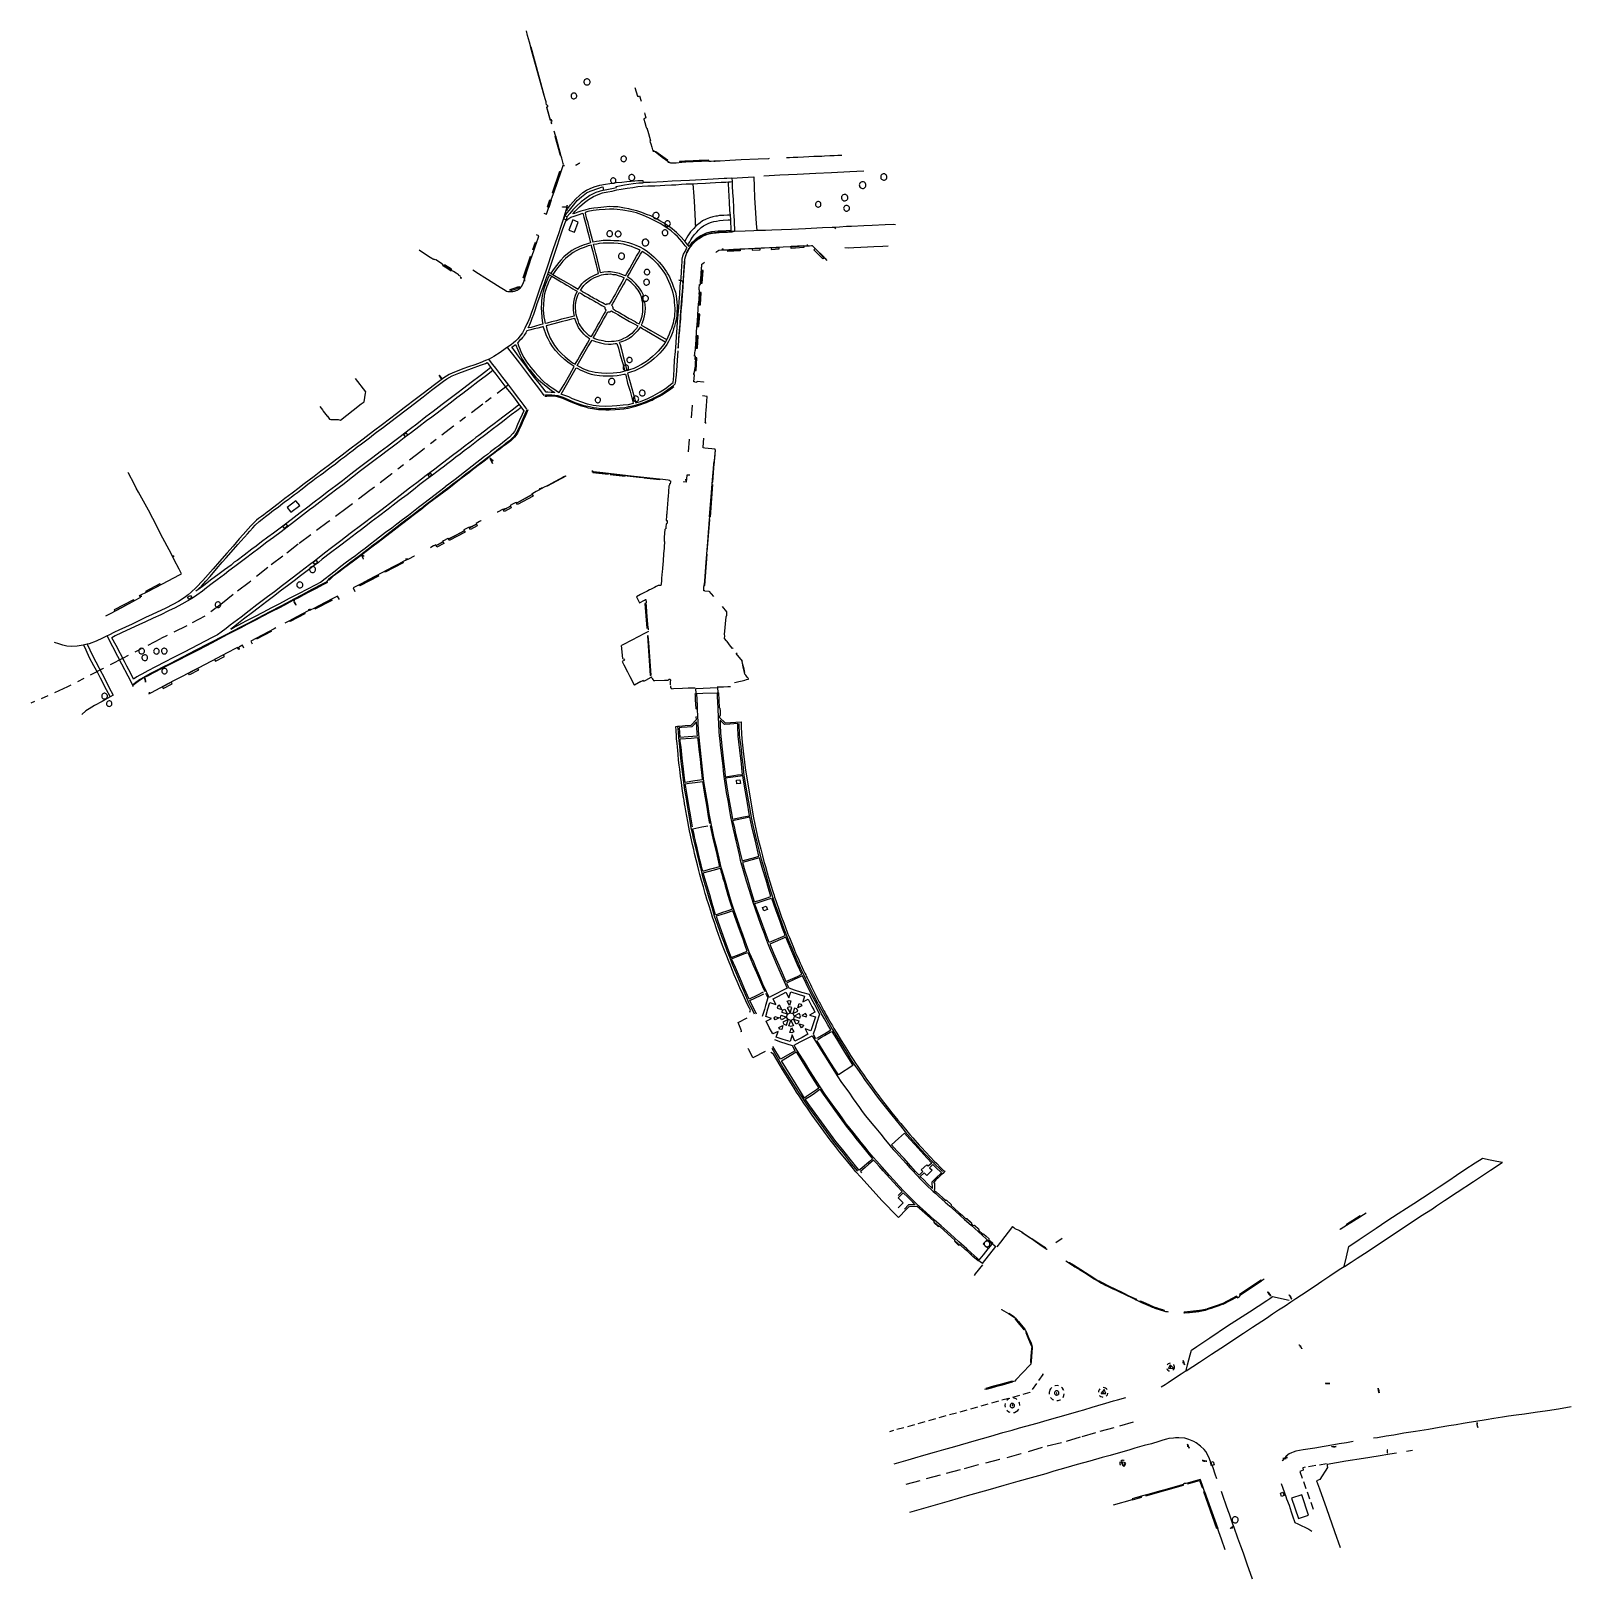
# Model space of a CAD drawing. Header units: metres. Extents: x 82206 to 82418, y 1498209 to 1498422.
import ezdxf

# ---------------------------------------------------------------- set-up
doc = ezdxf.new("R2010")
doc.units = ezdxf.units.M
doc.header["$PDMODE"] = 2
doc.header["$PDSIZE"] = 0.1
for name, pattern in [('ter_10.000000_-5.000000', [1.5, 1, -0.5]), ('ter_20.000000_-10.000000_10.000000_-10.000000', [5, 2, -1, 1, -1]), ('ter_5.000000_-5.000000', [1, 0.5, -0.5])]:
    doc.linetypes.add(name, pattern=pattern)
doc.layers.add('Diverse', color=7, linetype='Continuous')

msp = doc.modelspace()

# ---------------------------------------------------------------- linework, layer by layer
at = {"layer": 'Diverse', "color": 3, "true_color": 0x00f000, "flags": 128}
for points, elevation in [([(82280.797, 1498413.221), (82280.777, 1498413.322), (82280.731, 1498413.415), (82280.664, 1498413.492), (82280.578, 1498413.549), (82280.48, 1498413.582), (82280.378, 1498413.589), (82280.277, 1498413.569), (82280.184, 1498413.523), (82280.107, 1498413.456), (82280.05, 1498413.37), (82280.017, 1498413.273), (82280.01, 1498413.17), (82280.03, 1498413.069), (82280.076, 1498412.977), (82280.144, 1498412.899), (82280.229, 1498412.842), (82280.327, 1498412.809), (82280.429, 1498412.802), (82280.53, 1498412.822), (82280.623, 1498412.868), (82280.7, 1498412.936), (82280.757, 1498413.021), (82280.79, 1498413.119), (82280.797, 1498413.221)], 4.422), ([(82282.628, 1498415.168), (82282.601, 1498415.276), (82282.546, 1498415.373), (82282.469, 1498415.453), (82282.373, 1498415.51), (82282.266, 1498415.54), (82282.155, 1498415.542), (82282.047, 1498415.514), (82281.95, 1498415.46), (82281.87, 1498415.383), (82281.813, 1498415.287), (82281.783, 1498415.18), (82281.782, 1498415.069), (82281.809, 1498414.961), (82281.863, 1498414.864), (82281.941, 1498414.784), (82282.036, 1498414.727), (82282.143, 1498414.697), (82282.254, 1498414.695), (82282.362, 1498414.723), (82282.459, 1498414.777), (82282.539, 1498414.854), (82282.596, 1498414.95), (82282.626, 1498415.057), (82282.628, 1498415.168)], 4.404), ([(82287.63, 1498404.605), (82287.597, 1498404.699), (82287.541, 1498404.782), (82287.466, 1498404.848), (82287.376, 1498404.891), (82287.277, 1498404.91), (82287.178, 1498404.903), (82287.083, 1498404.87), (82287, 1498404.814), (82286.935, 1498404.739), (82286.891, 1498404.649), (82286.872, 1498404.55), (82286.88, 1498404.451), (82286.912, 1498404.356), (82286.968, 1498404.273), (82287.044, 1498404.208), (82287.134, 1498404.164), (82287.232, 1498404.145), (82287.332, 1498404.153), (82287.426, 1498404.185), (82287.509, 1498404.241), (82287.575, 1498404.317), (82287.618, 1498404.407), (82287.637, 1498404.505), (82287.63, 1498404.605)], 4.338), ([(82286.184, 1498401.584), (82286.16, 1498401.677), (82286.112, 1498401.76), (82286.045, 1498401.828), (82285.962, 1498401.877), (82285.869, 1498401.902), (82285.774, 1498401.903), (82285.681, 1498401.878), (82285.597, 1498401.831), (82285.529, 1498401.763), (82285.481, 1498401.68), (82285.456, 1498401.588), (82285.455, 1498401.492), (82285.48, 1498401.399), (82285.527, 1498401.316), (82285.595, 1498401.248), (82285.677, 1498401.199), (82285.77, 1498401.174), (82285.866, 1498401.173), (82285.959, 1498401.198), (82286.042, 1498401.245), (82286.11, 1498401.313), (82286.158, 1498401.396), (82286.184, 1498401.488), (82286.184, 1498401.584)], 4.172), ([(82288.779, 1498401.909), (82288.778, 1498402.017), (82288.749, 1498402.122), (82288.695, 1498402.215), (82288.617, 1498402.292), (82288.523, 1498402.345), (82288.418, 1498402.373), (82288.31, 1498402.372), (82288.205, 1498402.344), (82288.111, 1498402.289), (82288.035, 1498402.212), (82287.981, 1498402.117), (82287.954, 1498402.012), (82287.955, 1498401.904), (82287.983, 1498401.799), (82288.038, 1498401.706), (82288.115, 1498401.629), (82288.209, 1498401.576), (82288.314, 1498401.548), (82288.423, 1498401.549), (82288.528, 1498401.577), (82288.621, 1498401.632), (82288.697, 1498401.709), (82288.751, 1498401.804), (82288.779, 1498401.909)], 4.267), ([(82320.597, 1498400.9), (82320.587, 1498401.02), (82320.547, 1498401.133), (82320.478, 1498401.232), (82320.386, 1498401.31), (82320.277, 1498401.361), (82320.159, 1498401.382), (82320.039, 1498401.372), (82319.926, 1498401.332), (82319.827, 1498401.263), (82319.749, 1498401.172), (82319.698, 1498401.063), (82319.677, 1498400.944), (82319.687, 1498400.825), (82319.727, 1498400.711), (82319.796, 1498400.613), (82319.888, 1498400.535), (82319.996, 1498400.483), (82320.115, 1498400.462), (82320.235, 1498400.472), (82320.348, 1498400.513), (82320.447, 1498400.581), (82320.524, 1498400.673), (82320.576, 1498400.782), (82320.597, 1498400.9)], 6.221), ([(82323.485, 1498402.016), (82323.478, 1498402.129), (82323.441, 1498402.236), (82323.378, 1498402.331), (82323.293, 1498402.406), (82323.191, 1498402.456), (82323.08, 1498402.478), (82322.966, 1498402.471), (82322.859, 1498402.435), (82322.764, 1498402.372), (82322.689, 1498402.286), (82322.639, 1498402.185), (82322.617, 1498402.073), (82322.624, 1498401.96), (82322.661, 1498401.852), (82322.724, 1498401.758), (82322.809, 1498401.683), (82322.911, 1498401.633), (82323.022, 1498401.61), (82323.135, 1498401.618), (82323.243, 1498401.654), (82323.337, 1498401.717), (82323.412, 1498401.802), (82323.463, 1498401.904), (82323.485, 1498402.016)], 6.345), ([(82314.401, 1498398.225), (82314.403, 1498398.325), (82314.38, 1498398.422), (82314.333, 1498398.509), (82314.264, 1498398.582), (82314.179, 1498398.634), (82314.083, 1498398.662), (82313.984, 1498398.664), (82313.887, 1498398.641), (82313.799, 1498398.593), (82313.727, 1498398.525), (82313.675, 1498398.44), (82313.647, 1498398.344), (82313.644, 1498398.245), (82313.667, 1498398.148), (82313.715, 1498398.06), (82313.784, 1498397.988), (82313.869, 1498397.936), (82313.964, 1498397.907), (82314.064, 1498397.905), (82314.161, 1498397.928), (82314.248, 1498397.976), (82314.321, 1498398.044), (82314.373, 1498398.129), (82314.401, 1498398.225)], 5.789), ([(82318.103, 1498399.155), (82318.098, 1498399.27), (82318.064, 1498399.38), (82318.002, 1498399.478), (82317.918, 1498399.556), (82317.815, 1498399.61), (82317.703, 1498399.636), (82317.587, 1498399.631), (82317.477, 1498399.597), (82317.379, 1498399.536), (82317.301, 1498399.451), (82317.247, 1498399.349), (82317.221, 1498399.236), (82317.226, 1498399.12), (82317.26, 1498399.01), (82317.322, 1498398.912), (82317.406, 1498398.834), (82317.509, 1498398.78), (82317.621, 1498398.755), (82317.737, 1498398.759), (82317.847, 1498398.793), (82317.945, 1498398.855), (82318.023, 1498398.94), (82318.077, 1498399.042), (82318.103, 1498399.155)], 6.032), ([(82292.129, 1498396.695), (82292.124, 1498396.807), (82292.089, 1498396.915), (82292.028, 1498397.01), (82291.945, 1498397.085), (82291.845, 1498397.137), (82291.735, 1498397.161), (82291.622, 1498397.155), (82291.515, 1498397.121), (82291.42, 1498397.06), (82291.344, 1498396.977), (82291.292, 1498396.876), (82291.269, 1498396.766), (82291.274, 1498396.654), (82291.308, 1498396.546), (82291.369, 1498396.451), (82291.453, 1498396.376), (82291.553, 1498396.324), (82291.663, 1498396.3), (82291.776, 1498396.306), (82291.883, 1498396.34), (82291.978, 1498396.401), (82292.054, 1498396.484), (82292.105, 1498396.585), (82292.129, 1498396.695)], 4.211), ([(82318.32, 1498397.741), (82318.306, 1498397.844), (82318.267, 1498397.941), (82318.204, 1498398.023), (82318.122, 1498398.087), (82318.026, 1498398.127), (82317.923, 1498398.141), (82317.82, 1498398.128), (82317.723, 1498398.089), (82317.641, 1498398.026), (82317.577, 1498397.944), (82317.537, 1498397.848), (82317.523, 1498397.745), (82317.536, 1498397.642), (82317.575, 1498397.545), (82317.638, 1498397.462), (82317.72, 1498397.399), (82317.816, 1498397.359), (82317.919, 1498397.345), (82318.023, 1498397.358), (82318.119, 1498397.397), (82318.202, 1498397.46), (82318.265, 1498397.542), (82318.306, 1498397.638), (82318.32, 1498397.741)], 6.029), ([(82285.671, 1498394.039), (82285.709, 1498394.135), (82285.721, 1498394.238), (82285.706, 1498394.34), (82285.665, 1498394.436), (82285.601, 1498394.517), (82285.518, 1498394.579), (82285.422, 1498394.617), (82285.319, 1498394.629), (82285.217, 1498394.615), (82285.122, 1498394.574), (82285.04, 1498394.51), (82284.978, 1498394.427), (82284.94, 1498394.33), (82284.928, 1498394.228), (82284.942, 1498394.125), (82284.983, 1498394.03), (82285.047, 1498393.949), (82285.13, 1498393.887), (82285.227, 1498393.848), (82285.33, 1498393.836), (82285.432, 1498393.851), (82285.527, 1498393.892), (82285.609, 1498393.956), (82285.671, 1498394.039)], 3.919), ([(82286.866, 1498394.048), (82286.893, 1498394.149), (82286.893, 1498394.253), (82286.866, 1498394.354), (82286.814, 1498394.444), (82286.74, 1498394.517), (82286.65, 1498394.569), (82286.549, 1498394.596), (82286.445, 1498394.596), (82286.344, 1498394.569), (82286.254, 1498394.517), (82286.18, 1498394.443), (82286.128, 1498394.353), (82286.102, 1498394.252), (82286.102, 1498394.148), (82286.129, 1498394.047), (82286.181, 1498393.957), (82286.255, 1498393.883), (82286.345, 1498393.831), (82286.446, 1498393.805), (82286.55, 1498393.805), (82286.651, 1498393.832), (82286.741, 1498393.884), (82286.814, 1498393.958), (82286.866, 1498394.048)], 3.96), ([(82293.338, 1498394.42), (82293.311, 1498394.52), (82293.258, 1498394.61), (82293.184, 1498394.683), (82293.094, 1498394.734), (82292.993, 1498394.76), (82292.889, 1498394.759), (82292.789, 1498394.732), (82292.699, 1498394.679), (82292.626, 1498394.605), (82292.575, 1498394.515), (82292.549, 1498394.414), (82292.549, 1498394.31), (82292.577, 1498394.21), (82292.63, 1498394.12), (82292.704, 1498394.047), (82292.794, 1498393.996), (82292.895, 1498393.97), (82292.998, 1498393.971), (82293.099, 1498393.998), (82293.188, 1498394.051), (82293.261, 1498394.125), (82293.313, 1498394.215), (82293.339, 1498394.316), (82293.338, 1498394.42)], 4.226), ([(82293.667, 1498395.724), (82293.627, 1498395.817), (82293.564, 1498395.897), (82293.484, 1498395.957), (82293.39, 1498395.995), (82293.289, 1498396.007), (82293.189, 1498395.993), (82293.096, 1498395.953), (82293.016, 1498395.891), (82292.955, 1498395.81), (82292.918, 1498395.716), (82292.906, 1498395.615), (82292.92, 1498395.515), (82292.96, 1498395.422), (82293.022, 1498395.342), (82293.103, 1498395.282), (82293.197, 1498395.244), (82293.297, 1498395.232), (82293.398, 1498395.246), (82293.491, 1498395.286), (82293.57, 1498395.348), (82293.631, 1498395.429), (82293.669, 1498395.523), (82293.681, 1498395.624), (82293.667, 1498395.724)], 4.262), ([(82290.706, 1498393.118), (82290.666, 1498393.233), (82290.597, 1498393.335), (82290.505, 1498393.415), (82290.395, 1498393.468), (82290.275, 1498393.491), (82290.153, 1498393.482), (82290.037, 1498393.442), (82289.936, 1498393.374), (82289.856, 1498393.281), (82289.803, 1498393.172), (82289.78, 1498393.052), (82289.789, 1498392.93), (82289.829, 1498392.814), (82289.897, 1498392.713), (82289.989, 1498392.633), (82290.099, 1498392.58), (82290.219, 1498392.557), (82290.341, 1498392.565), (82290.457, 1498392.605), (82290.558, 1498392.674), (82290.638, 1498392.766), (82290.691, 1498392.876), (82290.714, 1498392.996), (82290.706, 1498393.118)], 4.071), ([(82287.326, 1498391.363), (82287.255, 1498391.448), (82287.165, 1498391.512), (82287.061, 1498391.55), (82286.95, 1498391.56), (82286.841, 1498391.541), (82286.741, 1498391.494), (82286.656, 1498391.423), (82286.592, 1498391.333), (82286.554, 1498391.229), (82286.544, 1498391.118), (82286.563, 1498391.009), (82286.61, 1498390.909), (82286.681, 1498390.824), (82286.771, 1498390.76), (82286.875, 1498390.722), (82286.985, 1498390.712), (82287.094, 1498390.731), (82287.195, 1498390.778), (82287.28, 1498390.849), (82287.343, 1498390.939), (82287.382, 1498391.043), (82287.391, 1498391.153), (82287.373, 1498391.262), (82287.326, 1498391.363)], 3.897), ([(82290.787, 1498387.691), (82290.742, 1498387.785), (82290.674, 1498387.865), (82290.588, 1498387.924), (82290.49, 1498387.959), (82290.386, 1498387.967), (82290.283, 1498387.948), (82290.189, 1498387.903), (82290.109, 1498387.835), (82290.05, 1498387.749), (82290.015, 1498387.651), (82290.007, 1498387.546), (82290.026, 1498387.444), (82290.071, 1498387.35), (82290.139, 1498387.27), (82290.225, 1498387.211), (82290.324, 1498387.176), (82290.428, 1498387.168), (82290.53, 1498387.187), (82290.625, 1498387.232), (82290.704, 1498387.3), (82290.763, 1498387.386), (82290.798, 1498387.484), (82290.806, 1498387.589), (82290.787, 1498387.691)], 3.977), ([(82290.815, 1498389.104), (82290.765, 1498389.188), (82290.695, 1498389.257), (82290.609, 1498389.306), (82290.514, 1498389.331), (82290.416, 1498389.33), (82290.321, 1498389.304), (82290.236, 1498389.254), (82290.167, 1498389.184), (82290.119, 1498389.098), (82290.094, 1498389.003), (82290.095, 1498388.905), (82290.121, 1498388.81), (82290.171, 1498388.725), (82290.241, 1498388.656), (82290.326, 1498388.608), (82290.421, 1498388.583), (82290.52, 1498388.584), (82290.614, 1498388.61), (82290.699, 1498388.66), (82290.768, 1498388.73), (82290.817, 1498388.815), (82290.841, 1498388.91), (82290.841, 1498389.009), (82290.815, 1498389.104)], 4.001), ([(82290.629, 1498385.489), (82290.577, 1498385.577), (82290.504, 1498385.648), (82290.415, 1498385.698), (82290.316, 1498385.724), (82290.214, 1498385.723), (82290.116, 1498385.696), (82290.028, 1498385.644), (82289.956, 1498385.571), (82289.906, 1498385.482), (82289.88, 1498385.383), (82289.881, 1498385.281), (82289.909, 1498385.182), (82289.961, 1498385.094), (82290.034, 1498385.023), (82290.123, 1498384.973), (82290.222, 1498384.947), (82290.324, 1498384.948), (82290.422, 1498384.976), (82290.51, 1498385.028), (82290.581, 1498385.101), (82290.632, 1498385.189), (82290.657, 1498385.288), (82290.656, 1498385.39), (82290.629, 1498385.489)], 3.931), ([(82287.933, 1498375.748), (82287.934, 1498375.848), (82287.91, 1498375.944), (82287.862, 1498376.031), (82287.793, 1498376.102), (82287.707, 1498376.153), (82287.612, 1498376.18), (82287.513, 1498376.182), (82287.416, 1498376.158), (82287.33, 1498376.11), (82287.258, 1498376.04), (82287.207, 1498375.955), (82287.18, 1498375.86), (82287.178, 1498375.76), (82287.203, 1498375.664), (82287.251, 1498375.577), (82287.32, 1498375.506), (82287.405, 1498375.455), (82287.501, 1498375.428), (82287.6, 1498375.426), (82287.696, 1498375.45), (82287.783, 1498375.499), (82287.854, 1498375.568), (82287.905, 1498375.653), (82287.933, 1498375.748)], 3.636), ([(82288.419, 1498376.858), (82288.41, 1498376.952), (82288.378, 1498377.04), (82288.323, 1498377.117), (82288.251, 1498377.177), (82288.165, 1498377.217), (82288.072, 1498377.233), (82287.978, 1498377.224), (82287.889, 1498377.191), (82287.812, 1498377.137), (82287.752, 1498377.064), (82287.713, 1498376.978), (82287.697, 1498376.885), (82287.705, 1498376.792), (82287.738, 1498376.703), (82287.793, 1498376.626), (82287.865, 1498376.566), (82287.951, 1498376.526), (82288.044, 1498376.51), (82288.138, 1498376.519), (82288.226, 1498376.552), (82288.303, 1498376.606), (82288.364, 1498376.679), (82288.403, 1498376.765), (82288.419, 1498376.858)], 3.684), ([(82286.041, 1498373.979), (82286.008, 1498374.088), (82285.948, 1498374.185), (82285.865, 1498374.263), (82285.765, 1498374.317), (82285.654, 1498374.344), (82285.54, 1498374.34), (82285.431, 1498374.307), (82285.334, 1498374.248), (82285.256, 1498374.165), (82285.202, 1498374.064), (82285.176, 1498373.953), (82285.179, 1498373.839), (82285.212, 1498373.73), (82285.272, 1498373.633), (82285.355, 1498373.555), (82285.455, 1498373.501), (82285.566, 1498373.475), (82285.68, 1498373.478), (82285.789, 1498373.511), (82285.886, 1498373.571), (82285.964, 1498373.654), (82286.018, 1498373.754), (82286.044, 1498373.865), (82286.041, 1498373.979)], 3.557), ([(82284.072, 1498371.377), (82284.052, 1498371.47), (82284.008, 1498371.555), (82283.944, 1498371.626), (82283.863, 1498371.678), (82283.772, 1498371.707), (82283.677, 1498371.712), (82283.583, 1498371.692), (82283.498, 1498371.648), (82283.427, 1498371.584), (82283.376, 1498371.504), (82283.346, 1498371.413), (82283.342, 1498371.317), (82283.362, 1498371.224), (82283.406, 1498371.139), (82283.47, 1498371.068), (82283.55, 1498371.016), (82283.641, 1498370.987), (82283.737, 1498370.982), (82283.83, 1498371.002), (82283.915, 1498371.046), (82283.986, 1498371.11), (82284.038, 1498371.19), (82284.067, 1498371.281), (82284.072, 1498371.377)], 3.415), ([(82289.322, 1498371.536), (82289.306, 1498371.637), (82289.264, 1498371.73), (82289.2, 1498371.809), (82289.118, 1498371.868), (82289.023, 1498371.905), (82288.921, 1498371.915), (82288.821, 1498371.899), (82288.728, 1498371.858), (82288.649, 1498371.794), (82288.589, 1498371.711), (82288.553, 1498371.616), (82288.542, 1498371.515), (82288.558, 1498371.415), (82288.6, 1498371.322), (82288.664, 1498371.243), (82288.746, 1498371.183), (82288.841, 1498371.147), (82288.943, 1498371.136), (82289.043, 1498371.152), (82289.136, 1498371.194), (82289.215, 1498371.258), (82289.275, 1498371.34), (82289.311, 1498371.435), (82289.322, 1498371.536)], 3.597), ([(82290.208, 1498372.332), (82290.191, 1498372.435), (82290.147, 1498372.531), (82290.08, 1498372.611), (82289.995, 1498372.672), (82289.897, 1498372.708), (82289.792, 1498372.718), (82289.689, 1498372.7), (82289.594, 1498372.657), (82289.513, 1498372.59), (82289.453, 1498372.504), (82289.416, 1498372.406), (82289.407, 1498372.302), (82289.424, 1498372.199), (82289.468, 1498372.103), (82289.535, 1498372.023), (82289.62, 1498371.962), (82289.718, 1498371.926), (82289.823, 1498371.916), (82289.926, 1498371.934), (82290.021, 1498371.977), (82290.102, 1498372.044), (82290.162, 1498372.13), (82290.199, 1498372.228), (82290.208, 1498372.332)], 3.634), ([(82244.833, 1498348.174), (82244.787, 1498348.27), (82244.716, 1498348.351), (82244.628, 1498348.411), (82244.526, 1498348.446), (82244.42, 1498348.454), (82244.314, 1498348.434), (82244.218, 1498348.387), (82244.137, 1498348.317), (82244.077, 1498348.228), (82244.042, 1498348.127), (82244.034, 1498348.02), (82244.054, 1498347.915), (82244.101, 1498347.819), (82244.171, 1498347.738), (82244.26, 1498347.677), (82244.361, 1498347.642), (82244.468, 1498347.635), (82244.573, 1498347.655), (82244.67, 1498347.702), (82244.751, 1498347.772), (82244.811, 1498347.86), (82244.846, 1498347.962), (82244.853, 1498348.068), (82244.833, 1498348.174)], 2.85), ([(82243.06, 1498346.124), (82242.997, 1498346.21), (82242.914, 1498346.276), (82242.816, 1498346.319), (82242.711, 1498346.335), (82242.605, 1498346.324), (82242.506, 1498346.285), (82242.42, 1498346.222), (82242.353, 1498346.139), (82242.31, 1498346.042), (82242.294, 1498345.936), (82242.306, 1498345.831), (82242.344, 1498345.731), (82242.407, 1498345.645), (82242.49, 1498345.579), (82242.588, 1498345.536), (82242.693, 1498345.52), (82242.799, 1498345.531), (82242.898, 1498345.57), (82242.984, 1498345.633), (82243.051, 1498345.716), (82243.094, 1498345.813), (82243.11, 1498345.919), (82243.098, 1498346.024), (82243.06, 1498346.124)], 2.876), ([(82231.798, 1498343.332), (82231.752, 1498343.423), (82231.684, 1498343.499), (82231.599, 1498343.555), (82231.502, 1498343.587), (82231.4, 1498343.592), (82231.301, 1498343.571), (82231.21, 1498343.526), (82231.134, 1498343.458), (82231.078, 1498343.372), (82231.046, 1498343.276), (82231.041, 1498343.174), (82231.061, 1498343.074), (82231.107, 1498342.984), (82231.175, 1498342.908), (82231.26, 1498342.852), (82231.357, 1498342.82), (82231.459, 1498342.814), (82231.558, 1498342.835), (82231.649, 1498342.881), (82231.725, 1498342.949), (82231.781, 1498343.034), (82231.813, 1498343.131), (82231.818, 1498343.232), (82231.798, 1498343.332)], 2.986), ([(82221.306, 1498336.927), (82221.267, 1498337.02), (82221.205, 1498337.1), (82221.125, 1498337.161), (82221.032, 1498337.2), (82220.931, 1498337.213), (82220.831, 1498337.199), (82220.738, 1498337.16), (82220.658, 1498337.099), (82220.597, 1498337.018), (82220.559, 1498336.925), (82220.546, 1498336.825), (82220.559, 1498336.725), (82220.598, 1498336.632), (82220.66, 1498336.552), (82220.74, 1498336.491), (82220.833, 1498336.452), (82220.934, 1498336.439), (82221.034, 1498336.453), (82221.127, 1498336.492), (82221.207, 1498336.553), (82221.268, 1498336.634), (82221.306, 1498336.727), (82221.319, 1498336.827), (82221.306, 1498336.927)], 3.176), ([(82223.349, 1498336.788), (82223.338, 1498336.888), (82223.302, 1498336.982), (82223.243, 1498337.063), (82223.166, 1498337.126), (82223.074, 1498337.166), (82222.975, 1498337.182), (82222.875, 1498337.172), (82222.782, 1498337.136), (82222.701, 1498337.077), (82222.637, 1498336.999), (82222.597, 1498336.907), (82222.581, 1498336.808), (82222.592, 1498336.709), (82222.627, 1498336.615), (82222.686, 1498336.534), (82222.764, 1498336.471), (82222.856, 1498336.43), (82222.955, 1498336.414), (82223.055, 1498336.425), (82223.148, 1498336.461), (82223.229, 1498336.52), (82223.292, 1498336.598), (82223.333, 1498336.689), (82223.349, 1498336.788)], 3.15), ([(82224.438, 1498336.887), (82224.408, 1498336.985), (82224.354, 1498337.072), (82224.28, 1498337.142), (82224.19, 1498337.19), (82224.09, 1498337.213), (82223.988, 1498337.21), (82223.89, 1498337.181), (82223.803, 1498337.127), (82223.733, 1498337.052), (82223.685, 1498336.962), (82223.662, 1498336.863), (82223.665, 1498336.761), (82223.694, 1498336.663), (82223.748, 1498336.576), (82223.823, 1498336.506), (82223.913, 1498336.457), (82224.012, 1498336.434), (82224.114, 1498336.437), (82224.212, 1498336.467), (82224.299, 1498336.521), (82224.369, 1498336.595), (82224.418, 1498336.685), (82224.441, 1498336.785), (82224.438, 1498336.887)], 3.118), ([(82221.738, 1498336.028), (82221.694, 1498336.12), (82221.627, 1498336.197), (82221.542, 1498336.255), (82221.445, 1498336.289), (82221.343, 1498336.296), (82221.243, 1498336.277), (82221.151, 1498336.232), (82221.073, 1498336.165), (82221.016, 1498336.081), (82220.982, 1498335.984), (82220.975, 1498335.882), (82220.994, 1498335.781), (82221.038, 1498335.689), (82221.105, 1498335.612), (82221.19, 1498335.554), (82221.287, 1498335.521), (82221.389, 1498335.513), (82221.489, 1498335.532), (82221.581, 1498335.577), (82221.659, 1498335.644), (82221.716, 1498335.729), (82221.75, 1498335.825), (82221.757, 1498335.927), (82221.738, 1498336.028)], 3.195), ([(82224.407, 1498334.238), (82224.351, 1498334.318), (82224.277, 1498334.38), (82224.189, 1498334.42), (82224.094, 1498334.437), (82223.998, 1498334.429), (82223.907, 1498334.395), (82223.828, 1498334.34), (82223.766, 1498334.266), (82223.725, 1498334.178), (82223.708, 1498334.083), (82223.717, 1498333.986), (82223.75, 1498333.896), (82223.805, 1498333.816), (82223.879, 1498333.754), (82223.967, 1498333.714), (82224.062, 1498333.697), (82224.159, 1498333.705), (82224.25, 1498333.739), (82224.329, 1498333.794), (82224.391, 1498333.868), (82224.432, 1498333.956), (82224.448, 1498334.051), (82224.44, 1498334.148), (82224.407, 1498334.238)], 3.183), ([(82215.443, 1498330.57), (82215.471, 1498330.472), (82215.524, 1498330.385), (82215.598, 1498330.314), (82215.687, 1498330.265), (82215.786, 1498330.24), (82215.888, 1498330.242), (82215.987, 1498330.271), (82216.074, 1498330.323), (82216.145, 1498330.397), (82216.194, 1498330.486), (82216.218, 1498330.586), (82216.216, 1498330.688), (82216.188, 1498330.786), (82216.135, 1498330.873), (82216.062, 1498330.944), (82215.972, 1498330.993), (82215.873, 1498331.018), (82215.771, 1498331.016), (82215.673, 1498330.987), (82215.585, 1498330.935), (82215.515, 1498330.861), (82215.465, 1498330.771), (82215.441, 1498330.672), (82215.443, 1498330.57)], 3.352), ([(82216.092, 1498329.572), (82216.111, 1498329.475), (82216.155, 1498329.386), (82216.221, 1498329.312), (82216.304, 1498329.257), (82216.397, 1498329.226), (82216.496, 1498329.22), (82216.594, 1498329.239), (82216.682, 1498329.283), (82216.757, 1498329.349), (82216.811, 1498329.432), (82216.843, 1498329.526), (82216.849, 1498329.625), (82216.83, 1498329.722), (82216.785, 1498329.81), (82216.72, 1498329.885), (82216.637, 1498329.94), (82216.543, 1498329.971), (82216.444, 1498329.977), (82216.347, 1498329.958), (82216.258, 1498329.913), (82216.184, 1498329.848), (82216.129, 1498329.765), (82216.098, 1498329.671), (82216.092, 1498329.572)], 3.52), ([(82337.266, 1498255.656), (82337.164, 1498255.649), (82337.066, 1498255.616), (82336.981, 1498255.559), (82336.913, 1498255.481), (82336.868, 1498255.389), (82336.848, 1498255.288), (82336.855, 1498255.185), (82336.888, 1498255.088), (82336.945, 1498255.002), (82337.023, 1498254.935), (82337.115, 1498254.889), (82337.216, 1498254.87), (82337.319, 1498254.876), (82337.416, 1498254.91), (82337.502, 1498254.967), (82337.569, 1498255.045), (82337.615, 1498255.137), (82337.634, 1498255.238), (82337.627, 1498255.34), (82337.594, 1498255.438), (82337.537, 1498255.523), (82337.459, 1498255.591), (82337.367, 1498255.636), (82337.266, 1498255.656)], 3.322), ([(82337.266, 1498255.656), (82337.164, 1498255.649), (82337.066, 1498255.616), (82336.981, 1498255.559), (82336.913, 1498255.481), (82336.868, 1498255.389), (82336.848, 1498255.288), (82336.855, 1498255.185), (82336.888, 1498255.088), (82336.945, 1498255.002), (82337.023, 1498254.935), (82337.115, 1498254.889), (82337.216, 1498254.87), (82337.319, 1498254.876), (82337.416, 1498254.91), (82337.502, 1498254.967), (82337.569, 1498255.045), (82337.615, 1498255.137), (82337.634, 1498255.238), (82337.627, 1498255.34), (82337.594, 1498255.438), (82337.537, 1498255.523), (82337.459, 1498255.591), (82337.367, 1498255.636), (82337.266, 1498255.656)], 3.322), ([(82371.177, 1498217.673), (82371.093, 1498217.604), (82371.03, 1498217.516), (82370.992, 1498217.415), (82370.982, 1498217.307), (82371, 1498217.2), (82371.045, 1498217.102), (82371.114, 1498217.018), (82371.202, 1498216.955), (82371.303, 1498216.917), (82371.411, 1498216.907), (82371.518, 1498216.925), (82371.616, 1498216.97), (82371.7, 1498217.039), (82371.763, 1498217.127), (82371.801, 1498217.228), (82371.811, 1498217.336), (82371.793, 1498217.443), (82371.748, 1498217.541), (82371.68, 1498217.625), (82371.591, 1498217.688), (82371.49, 1498217.726), (82371.382, 1498217.736), (82371.275, 1498217.718), (82371.177, 1498217.673)], 2.943), ([(82371.177, 1498217.673), (82371.093, 1498217.604), (82371.03, 1498217.516), (82370.992, 1498217.415), (82370.982, 1498217.307), (82371, 1498217.2), (82371.045, 1498217.102), (82371.114, 1498217.018), (82371.202, 1498216.955), (82371.303, 1498216.917), (82371.411, 1498216.907), (82371.518, 1498216.925), (82371.616, 1498216.97), (82371.7, 1498217.039), (82371.763, 1498217.127), (82371.801, 1498217.228), (82371.811, 1498217.336), (82371.793, 1498217.443), (82371.748, 1498217.541), (82371.68, 1498217.625), (82371.591, 1498217.688), (82371.49, 1498217.726), (82371.382, 1498217.736), (82371.275, 1498217.718), (82371.177, 1498217.673)], 2.943)]:
    msp.add_lwpolyline(points, dxfattribs=dict(at, elevation=elevation))
at = {"layer": 'Diverse', "color": 132, "true_color": 0x33cccc, "flags": 128}
for points, elevation in [([(82279.373, 1498398.072), (82279.572, 1498398.08)], 3.989), ([(82279.373, 1498398.072), (82279.572, 1498398.08)], 3.989), ([(82279.476, 1498397.976), (82279.469, 1498398.176)], 3.989), ([(82279.476, 1498397.976), (82279.469, 1498398.176)], 3.989), ([(82295.292, 1498387.645), (82295.492, 1498387.653)], 4.25), ([(82295.292, 1498387.645), (82295.492, 1498387.653)], 4.25), ([(82295.396, 1498387.549), (82295.388, 1498387.749)], 4.25), ([(82295.396, 1498387.549), (82295.388, 1498387.749)], 4.25), ([(82262.075, 1498374.374), (82262.275, 1498374.382)], 3.119), ([(82262.075, 1498374.374), (82262.275, 1498374.382)], 3.119), ([(82262.179, 1498374.278), (82262.171, 1498374.478)], 3.119), ([(82262.179, 1498374.278), (82262.171, 1498374.478)], 3.119), ([(82268.82, 1498363.319), (82269.019, 1498363.327)], 3.133), ([(82268.82, 1498363.319), (82269.019, 1498363.327)], 3.133), ([(82268.923, 1498363.223), (82268.916, 1498363.423)], 3.133), ([(82268.923, 1498363.223), (82268.916, 1498363.423)], 3.133), ([(82251.333, 1498349.914), (82251.533, 1498349.921)], 3.045), ([(82251.333, 1498349.914), (82251.533, 1498349.921)], 3.045), ([(82251.436, 1498349.818), (82251.429, 1498350.017)], 3.045), ([(82251.436, 1498349.818), (82251.429, 1498350.017)], 3.045), ([(82241.819, 1498343.757), (82242.019, 1498343.765)], 3.031), ([(82241.819, 1498343.757), (82242.019, 1498343.765)], 3.031), ([(82241.923, 1498343.661), (82241.915, 1498343.861)], 3.031), ([(82241.923, 1498343.661), (82241.915, 1498343.861)], 3.031), ([(82221.272, 1498333.06), (82221.472, 1498333.067)], 3.267), ([(82221.272, 1498333.06), (82221.472, 1498333.067)], 3.267), ([(82221.376, 1498332.964), (82221.368, 1498333.164)], 3.267), ([(82221.376, 1498332.964), (82221.368, 1498333.164)], 3.267), ([(82375.932, 1498248.431), (82376.132, 1498248.438)], 3.379), ([(82375.932, 1498248.431), (82376.132, 1498248.438)], 3.379), ([(82376.036, 1498248.335), (82376.028, 1498248.534)], 3.379), ([(82376.036, 1498248.335), (82376.028, 1498248.534)], 3.379), ([(82378.911, 1498248.034), (82379.111, 1498248.041)], 3.346), ([(82378.911, 1498248.034), (82379.111, 1498248.041)], 3.346), ([(82379.015, 1498247.937), (82379.008, 1498248.137)], 3.346), ([(82379.015, 1498247.937), (82379.008, 1498248.137)], 3.346), ([(82380.282, 1498241.182), (82380.482, 1498241.19)], 4.123), ([(82380.282, 1498241.182), (82380.482, 1498241.19)], 4.123), ([(82380.386, 1498241.086), (82380.378, 1498241.286)], 4.123), ([(82380.386, 1498241.086), (82380.378, 1498241.286)], 4.123), ([(82364.158, 1498238.96), (82364.358, 1498238.967)], 3.29), ([(82364.158, 1498238.96), (82364.358, 1498238.967)], 3.29), ([(82364.262, 1498238.864), (82364.254, 1498239.064)], 3.29), ([(82364.262, 1498238.864), (82364.254, 1498239.064)], 3.29), ([(82391.069, 1498235.122), (82391.269, 1498235.13)], 3.179), ([(82391.069, 1498235.122), (82391.269, 1498235.13)], 3.179), ([(82391.173, 1498235.026), (82391.166, 1498235.226)], 3.179), ([(82391.173, 1498235.026), (82391.166, 1498235.226)], 3.179), ([(82404.603, 1498230.599), (82404.803, 1498230.607)], 3.283), ([(82404.603, 1498230.599), (82404.803, 1498230.607)], 3.283), ([(82404.707, 1498230.503), (82404.699, 1498230.703)], 3.283), ([(82404.707, 1498230.503), (82404.699, 1498230.703)], 3.283), ([(82364.767, 1498227.441), (82364.967, 1498227.449)], 3.271), ([(82364.767, 1498227.441), (82364.967, 1498227.449)], 3.271), ([(82364.871, 1498227.345), (82364.864, 1498227.545)], 3.271), ([(82364.871, 1498227.345), (82364.864, 1498227.545)], 3.271), ([(82384.904, 1498227.369), (82385.104, 1498227.377)], 3.166), ([(82384.904, 1498227.369), (82385.104, 1498227.377)], 3.166), ([(82385.008, 1498227.273), (82385, 1498227.473)], 3.166), ([(82385.008, 1498227.273), (82385, 1498227.473)], 3.166), ([(82367.056, 1498225.397), (82367.255, 1498225.404)], 3.213), ([(82367.056, 1498225.397), (82367.255, 1498225.404)], 3.213), ([(82367.159, 1498225.301), (82367.152, 1498225.501)], 3.213), ([(82367.159, 1498225.301), (82367.152, 1498225.501)], 3.213), ([(82378.225, 1498225.749), (82378.425, 1498225.757)], 3.112), ([(82378.225, 1498225.749), (82378.425, 1498225.757)], 3.112), ([(82378.329, 1498225.653), (82378.321, 1498225.853)], 3.112), ([(82378.329, 1498225.653), (82378.321, 1498225.853)], 3.112), ([(82370.864, 1498216.246), (82371.064, 1498216.254)], 3.108), ([(82370.864, 1498216.246), (82371.064, 1498216.254)], 3.108), ([(82370.968, 1498216.15), (82370.96, 1498216.35)], 3.108), ([(82370.968, 1498216.15), (82370.96, 1498216.35)], 3.108)]:
    msp.add_lwpolyline(points, dxfattribs=dict(at, elevation=elevation))
at = {"layer": 'Diverse', "color": 40, "true_color": 0xe5b200, "flags": 128}
for points, elevation in [([(82342.048, 1498256.894), (82343.169, 1498256.115)], 3.347), ([(82342.048, 1498256.894), (82343.169, 1498256.115)], 3.347), ([(82335.094, 1498253.755), (82334.325, 1498254.441)], 3.368), ([(82335.094, 1498253.755), (82334.325, 1498254.441)], 3.368)]:
    msp.add_lwpolyline(points, dxfattribs=dict(at, elevation=elevation))
at = {"layer": 'Diverse', "color": 96, "linetype": 'ter_5.000000_-5.000000', "true_color": 0x008000, "flags": 128}
for points, elevation in [([(82363.033, 1498238.241), (82363.039, 1498238.383), (82363.008, 1498238.522), (82362.942, 1498238.649), (82362.845, 1498238.754), (82362.725, 1498238.83), (82362.589, 1498238.873), (82362.447, 1498238.879), (82362.307, 1498238.848), (82362.181, 1498238.782), (82362.076, 1498238.685), (82361.999, 1498238.565), (82361.957, 1498238.429), (82361.951, 1498238.287), (82361.982, 1498238.147), (82362.048, 1498238.021), (82362.144, 1498237.916), (82362.264, 1498237.839), (82362.4, 1498237.797), (82362.543, 1498237.791), (82362.682, 1498237.822), (82362.809, 1498237.888), (82362.914, 1498237.984), (82362.99, 1498238.104), (82363.033, 1498238.241)], 3.3), ([(82363.033, 1498238.241), (82363.039, 1498238.383), (82363.008, 1498238.522), (82362.942, 1498238.649), (82362.845, 1498238.754), (82362.725, 1498238.83), (82362.589, 1498238.873), (82362.447, 1498238.879), (82362.307, 1498238.848), (82362.181, 1498238.782), (82362.076, 1498238.685), (82361.999, 1498238.565), (82361.957, 1498238.429), (82361.951, 1498238.287), (82361.982, 1498238.147), (82362.048, 1498238.021), (82362.144, 1498237.916), (82362.264, 1498237.839), (82362.4, 1498237.797), (82362.543, 1498237.791), (82362.682, 1498237.822), (82362.809, 1498237.888), (82362.914, 1498237.984), (82362.99, 1498238.104), (82363.033, 1498238.241)], 3.3), ([(82345.857, 1498235.09), (82345.802, 1498234.824), (82345.818, 1498234.553), (82345.903, 1498234.295), (82346.053, 1498234.067), (82346.256, 1498233.887), (82346.499, 1498233.765), (82346.765, 1498233.71), (82347.036, 1498233.725), (82347.294, 1498233.811), (82347.521, 1498233.96), (82347.702, 1498234.163), (82347.824, 1498234.406), (82347.879, 1498234.672), (82347.864, 1498234.943), (82347.778, 1498235.201), (82347.629, 1498235.429), (82347.426, 1498235.609), (82347.183, 1498235.731), (82346.917, 1498235.787), (82346.646, 1498235.771), (82346.388, 1498235.685), (82346.16, 1498235.536), (82345.98, 1498235.333), (82345.857, 1498235.09)], 3.305), ([(82345.857, 1498235.09), (82345.802, 1498234.824), (82345.818, 1498234.553), (82345.903, 1498234.295), (82346.053, 1498234.067), (82346.256, 1498233.887), (82346.499, 1498233.765), (82346.765, 1498233.71), (82347.036, 1498233.725), (82347.294, 1498233.811), (82347.521, 1498233.96), (82347.702, 1498234.163), (82347.824, 1498234.406), (82347.879, 1498234.672), (82347.864, 1498234.943), (82347.778, 1498235.201), (82347.629, 1498235.429), (82347.426, 1498235.609), (82347.183, 1498235.731), (82346.917, 1498235.787), (82346.646, 1498235.771), (82346.388, 1498235.685), (82346.16, 1498235.536), (82345.98, 1498235.333), (82345.857, 1498235.09)], 3.305), ([(82353.699, 1498235.33), (82353.563, 1498235.433), (82353.404, 1498235.498), (82353.234, 1498235.519), (82353.064, 1498235.496), (82352.906, 1498235.429), (82352.771, 1498235.324), (82352.667, 1498235.187), (82352.603, 1498235.028), (82352.582, 1498234.858), (82352.605, 1498234.688), (82352.672, 1498234.531), (82352.777, 1498234.395), (82352.914, 1498234.292), (82353.072, 1498234.227), (82353.243, 1498234.206), (82353.412, 1498234.23), (82353.57, 1498234.296), (82353.705, 1498234.402), (82353.809, 1498234.538), (82353.873, 1498234.697), (82353.895, 1498234.867), (82353.871, 1498235.037), (82353.804, 1498235.195), (82353.699, 1498235.33)], 3.279), ([(82353.699, 1498235.33), (82353.563, 1498235.433), (82353.404, 1498235.498), (82353.234, 1498235.519), (82353.064, 1498235.496), (82352.906, 1498235.429), (82352.771, 1498235.324), (82352.667, 1498235.187), (82352.603, 1498235.028), (82352.582, 1498234.858), (82352.605, 1498234.688), (82352.672, 1498234.531), (82352.777, 1498234.395), (82352.914, 1498234.292), (82353.072, 1498234.227), (82353.243, 1498234.206), (82353.412, 1498234.23), (82353.57, 1498234.296), (82353.705, 1498234.402), (82353.809, 1498234.538), (82353.873, 1498234.697), (82353.895, 1498234.867), (82353.871, 1498235.037), (82353.804, 1498235.195), (82353.699, 1498235.33)], 3.279), ([(82341.26, 1498232.204), (82341.469, 1498232.368), (82341.629, 1498232.582), (82341.728, 1498232.829), (82341.76, 1498233.093), (82341.722, 1498233.357), (82341.618, 1498233.602), (82341.453, 1498233.811), (82341.24, 1498233.971), (82340.993, 1498234.07), (82340.728, 1498234.102), (82340.465, 1498234.064), (82340.22, 1498233.959), (82340.01, 1498233.795), (82339.851, 1498233.582), (82339.752, 1498233.334), (82339.72, 1498233.07), (82339.758, 1498232.806), (82339.862, 1498232.561), (82340.027, 1498232.352), (82340.24, 1498232.192), (82340.487, 1498232.093), (82340.752, 1498232.061), (82341.015, 1498232.099), (82341.26, 1498232.204)], 3.286), ([(82341.26, 1498232.204), (82341.469, 1498232.368), (82341.629, 1498232.582), (82341.728, 1498232.829), (82341.76, 1498233.093), (82341.722, 1498233.357), (82341.618, 1498233.602), (82341.453, 1498233.811), (82341.24, 1498233.971), (82340.993, 1498234.07), (82340.728, 1498234.102), (82340.465, 1498234.064), (82340.22, 1498233.959), (82340.01, 1498233.795), (82339.851, 1498233.582), (82339.752, 1498233.334), (82339.72, 1498233.07), (82339.758, 1498232.806), (82339.862, 1498232.561), (82340.027, 1498232.352), (82340.24, 1498232.192), (82340.487, 1498232.093), (82340.752, 1498232.061), (82341.015, 1498232.099), (82341.26, 1498232.204)], 3.286), ([(82355.582, 1498225.324), (82355.535, 1498225.226), (82355.515, 1498225.12), (82355.523, 1498225.011), (82355.558, 1498224.909), (82355.619, 1498224.819), (82355.702, 1498224.749), (82355.799, 1498224.702), (82355.906, 1498224.681), (82356.014, 1498224.689), (82356.116, 1498224.725), (82356.206, 1498224.786), (82356.277, 1498224.868), (82356.324, 1498224.966), (82356.344, 1498225.073), (82356.336, 1498225.181), (82356.3, 1498225.283), (82356.239, 1498225.373), (82356.157, 1498225.443), (82356.059, 1498225.491), (82355.953, 1498225.511), (82355.845, 1498225.503), (82355.742, 1498225.467), (82355.653, 1498225.406), (82355.582, 1498225.324)], 3.129), ([(82355.582, 1498225.324), (82355.535, 1498225.226), (82355.515, 1498225.12), (82355.523, 1498225.011), (82355.558, 1498224.909), (82355.619, 1498224.819), (82355.702, 1498224.749), (82355.799, 1498224.702), (82355.906, 1498224.681), (82356.014, 1498224.689), (82356.116, 1498224.725), (82356.206, 1498224.786), (82356.277, 1498224.868), (82356.324, 1498224.966), (82356.344, 1498225.073), (82356.336, 1498225.181), (82356.3, 1498225.283), (82356.239, 1498225.373), (82356.157, 1498225.443), (82356.059, 1498225.491), (82355.953, 1498225.511), (82355.845, 1498225.503), (82355.742, 1498225.467), (82355.653, 1498225.406), (82355.582, 1498225.324)], 3.129)]:
    msp.add_lwpolyline(points, dxfattribs=dict(at, elevation=elevation))
at = {"layer": 'Diverse', "color": 96, "true_color": 0x008000, "flags": 128}
for points, elevation in [([(82362.495, 1498238.307), (82362.502, 1498238.308), (82362.509, 1498238.311), (82362.515, 1498238.315), (82362.519, 1498238.321), (82362.522, 1498238.328), (82362.523, 1498238.335), (82362.522, 1498238.342), (82362.519, 1498238.349), (82362.514, 1498238.355), (82362.509, 1498238.359), (82362.502, 1498238.362), (82362.495, 1498238.363), (82362.487, 1498238.362), (82362.481, 1498238.359), (82362.475, 1498238.355), (82362.47, 1498238.349), (82362.468, 1498238.342), (82362.467, 1498238.335), (82362.468, 1498238.327), (82362.471, 1498238.321), (82362.475, 1498238.315), (82362.481, 1498238.31), (82362.488, 1498238.308), (82362.495, 1498238.307)], 3.279), ([(82362.495, 1498238.307), (82362.502, 1498238.308), (82362.509, 1498238.311), (82362.515, 1498238.315), (82362.519, 1498238.321), (82362.522, 1498238.328), (82362.523, 1498238.335), (82362.522, 1498238.342), (82362.519, 1498238.349), (82362.514, 1498238.355), (82362.509, 1498238.359), (82362.502, 1498238.362), (82362.495, 1498238.363), (82362.487, 1498238.362), (82362.481, 1498238.359), (82362.475, 1498238.355), (82362.47, 1498238.349), (82362.468, 1498238.342), (82362.467, 1498238.335), (82362.468, 1498238.327), (82362.471, 1498238.321), (82362.475, 1498238.315), (82362.481, 1498238.31), (82362.488, 1498238.308), (82362.495, 1498238.307)], 3.279), ([(82346.859, 1498234.779), (82346.851, 1498234.783), (82346.842, 1498234.784), (82346.832, 1498234.783), (82346.824, 1498234.779), (82346.816, 1498234.774), (82346.81, 1498234.767), (82346.806, 1498234.758), (82346.805, 1498234.749), (82346.806, 1498234.739), (82346.809, 1498234.731), (82346.815, 1498234.723), (82346.822, 1498234.717), (82346.831, 1498234.714), (82346.84, 1498234.712), (82346.85, 1498234.713), (82346.858, 1498234.717), (82346.866, 1498234.722), (82346.872, 1498234.73), (82346.875, 1498234.738), (82346.877, 1498234.747), (82346.876, 1498234.757), (82346.872, 1498234.765), (82346.867, 1498234.773), (82346.859, 1498234.779)], 3.214), ([(82346.859, 1498234.779), (82346.851, 1498234.783), (82346.842, 1498234.784), (82346.832, 1498234.783), (82346.824, 1498234.779), (82346.816, 1498234.774), (82346.81, 1498234.767), (82346.806, 1498234.758), (82346.805, 1498234.749), (82346.806, 1498234.739), (82346.809, 1498234.731), (82346.815, 1498234.723), (82346.822, 1498234.717), (82346.831, 1498234.714), (82346.84, 1498234.712), (82346.85, 1498234.713), (82346.858, 1498234.717), (82346.866, 1498234.722), (82346.872, 1498234.73), (82346.875, 1498234.738), (82346.877, 1498234.747), (82346.876, 1498234.757), (82346.872, 1498234.765), (82346.867, 1498234.773), (82346.859, 1498234.779)], 3.214), ([(82353.261, 1498234.882), (82353.255, 1498234.887), (82353.249, 1498234.89), (82353.241, 1498234.892), (82353.233, 1498234.892), (82353.226, 1498234.89), (82353.219, 1498234.886), (82353.214, 1498234.88), (82353.21, 1498234.873), (82353.209, 1498234.866), (82353.209, 1498234.858), (82353.211, 1498234.85), (82353.215, 1498234.844), (82353.221, 1498234.838), (82353.228, 1498234.835), (82353.235, 1498234.833), (82353.243, 1498234.833), (82353.25, 1498234.836), (82353.257, 1498234.84), (82353.262, 1498234.845), (82353.266, 1498234.852), (82353.268, 1498234.86), (82353.267, 1498234.867), (82353.265, 1498234.875), (82353.261, 1498234.882)], 3.231), ([(82353.261, 1498234.882), (82353.255, 1498234.887), (82353.249, 1498234.89), (82353.241, 1498234.892), (82353.233, 1498234.892), (82353.226, 1498234.89), (82353.219, 1498234.886), (82353.214, 1498234.88), (82353.21, 1498234.873), (82353.209, 1498234.866), (82353.209, 1498234.858), (82353.211, 1498234.85), (82353.215, 1498234.844), (82353.221, 1498234.838), (82353.228, 1498234.835), (82353.235, 1498234.833), (82353.243, 1498234.833), (82353.25, 1498234.836), (82353.257, 1498234.84), (82353.262, 1498234.845), (82353.266, 1498234.852), (82353.268, 1498234.86), (82353.267, 1498234.867), (82353.265, 1498234.875), (82353.261, 1498234.882)], 3.231), ([(82340.792, 1498233.078), (82340.791, 1498233.091), (82340.787, 1498233.104), (82340.779, 1498233.115), (82340.769, 1498233.124), (82340.757, 1498233.131), (82340.744, 1498233.133), (82340.73, 1498233.133), (82340.717, 1498233.128), (82340.706, 1498233.121), (82340.697, 1498233.111), (82340.691, 1498233.099), (82340.688, 1498233.086), (82340.689, 1498233.072), (82340.693, 1498233.059), (82340.7, 1498233.048), (82340.711, 1498233.039), (82340.723, 1498233.032), (82340.736, 1498233.03), (82340.749, 1498233.03), (82340.762, 1498233.035), (82340.774, 1498233.042), (82340.783, 1498233.052), (82340.789, 1498233.064), (82340.792, 1498233.078)], 3.244), ([(82340.792, 1498233.078), (82340.791, 1498233.091), (82340.787, 1498233.104), (82340.779, 1498233.115), (82340.769, 1498233.124), (82340.757, 1498233.131), (82340.744, 1498233.133), (82340.73, 1498233.133), (82340.717, 1498233.128), (82340.706, 1498233.121), (82340.697, 1498233.111), (82340.691, 1498233.099), (82340.688, 1498233.086), (82340.689, 1498233.072), (82340.693, 1498233.059), (82340.7, 1498233.048), (82340.711, 1498233.039), (82340.723, 1498233.032), (82340.736, 1498233.03), (82340.749, 1498233.03), (82340.762, 1498233.035), (82340.774, 1498233.042), (82340.783, 1498233.052), (82340.789, 1498233.064), (82340.792, 1498233.078)], 3.244), ([(82355.957, 1498225.088), (82355.958, 1498225.096), (82355.958, 1498225.103), (82355.955, 1498225.11), (82355.95, 1498225.116), (82355.944, 1498225.121), (82355.937, 1498225.124), (82355.93, 1498225.125), (82355.922, 1498225.124), (82355.915, 1498225.121), (82355.909, 1498225.117), (82355.904, 1498225.111), (82355.901, 1498225.104), (82355.9, 1498225.096), (82355.901, 1498225.089), (82355.904, 1498225.082), (82355.908, 1498225.076), (82355.914, 1498225.071), (82355.921, 1498225.068), (82355.929, 1498225.067), (82355.936, 1498225.068), (82355.944, 1498225.071), (82355.95, 1498225.075), (82355.954, 1498225.081), (82355.957, 1498225.088)], 2.977), ([(82355.957, 1498225.088), (82355.958, 1498225.096), (82355.958, 1498225.103), (82355.955, 1498225.11), (82355.95, 1498225.116), (82355.944, 1498225.121), (82355.937, 1498225.124), (82355.93, 1498225.125), (82355.922, 1498225.124), (82355.915, 1498225.121), (82355.909, 1498225.117), (82355.904, 1498225.111), (82355.901, 1498225.104), (82355.9, 1498225.096), (82355.901, 1498225.089), (82355.904, 1498225.082), (82355.908, 1498225.076), (82355.914, 1498225.071), (82355.921, 1498225.068), (82355.929, 1498225.067), (82355.936, 1498225.068), (82355.944, 1498225.071), (82355.95, 1498225.075), (82355.954, 1498225.081), (82355.957, 1498225.088)], 2.977)]:
    msp.add_lwpolyline(points, dxfattribs=dict(at, elevation=elevation))
at = {"layer": 'Diverse', "color": 31, "true_color": 0xf4b45b}
for points in [[(82277.383, 1498409.328, 4.435), (82277.3, 1498409.632, 4.445), (82277.397, 1498409.681, 4.418), (82277.376, 1498409.819, 4.418), (82277.32, 1498409.881, 4.419), (82277.271, 1498409.895, 4.431), (82277.186, 1498409.893, 4.44), (82277.026, 1498410.443, 4.427), (82276.779, 1498411.265, 4.433), (82276.688, 1498411.624, 4.447), (82276.741, 1498411.667, 4.445), (82276.786, 1498411.701, 4.434), (82276.815, 1498411.746, 4.431), (82276.815, 1498411.831, 4.445), (82276.794, 1498411.88, 4.45), (82276.737, 1498411.929, 4.454), (82276.66, 1498411.948, 4.458), (82276.58, 1498412.222, 4.464), (82276.598, 1498412.335, 4.469), (82276.585, 1498412.396, 4.469), (82276.467, 1498412.811, 4.485), (82276.195, 1498413.759, 4.501), (82275.492, 1498416.306, 4.55), (82275.006, 1498418.036, 4.579), (82274.873, 1498418.535, 4.591), (82274.668, 1498419.266, 4.595), (82274.487, 1498419.917, 4.611), (82274.3, 1498420.585, 4.627), (82274.042, 1498421.511, 4.647), (82273.874, 1498422.128, 4.656)], [(82277.383, 1498409.328, 4.435), (82277.3, 1498409.632, 4.445), (82277.397, 1498409.681, 4.418), (82277.376, 1498409.819, 4.418), (82277.32, 1498409.881, 4.419), (82277.271, 1498409.895, 4.431), (82277.186, 1498409.893, 4.44), (82277.026, 1498410.443, 4.427), (82276.779, 1498411.265, 4.433), (82276.688, 1498411.624, 4.447), (82276.741, 1498411.667, 4.445), (82276.786, 1498411.701, 4.434), (82276.815, 1498411.746, 4.431), (82276.815, 1498411.831, 4.445), (82276.794, 1498411.88, 4.45), (82276.737, 1498411.929, 4.454), (82276.66, 1498411.948, 4.458), (82276.58, 1498412.222, 4.464), (82276.598, 1498412.335, 4.469), (82276.585, 1498412.396, 4.469), (82276.467, 1498412.811, 4.485), (82276.195, 1498413.759, 4.501), (82275.492, 1498416.306, 4.55), (82275.006, 1498418.036, 4.579), (82274.873, 1498418.535, 4.591), (82274.668, 1498419.266, 4.595), (82274.487, 1498419.917, 4.611), (82274.3, 1498420.585, 4.627), (82274.042, 1498421.511, 4.647), (82273.874, 1498422.128, 4.656)], [(82288.815, 1498414.37, 4.579), (82289.16, 1498413.168, 4.569), (82289.217, 1498413.176, 4.575), (82289.232, 1498413.12, 4.582), (82289.455, 1498413.182, 4.603), (82289.614, 1498412.616, 4.611), (82289.668, 1498412.471, 4.688)], [(82288.815, 1498414.37, 4.579), (82289.16, 1498413.168, 4.569), (82289.217, 1498413.176, 4.575), (82289.232, 1498413.12, 4.582), (82289.455, 1498413.182, 4.603), (82289.614, 1498412.616, 4.611), (82289.668, 1498412.471, 4.688)], [(82290.101, 1498410.873, 4.683), (82290.155, 1498410.699, 4.593), (82290.303, 1498410.156, 4.597), (82290.101, 1498410.099, 4.56), (82290.031, 1498410.047, 4.54), (82290.036, 1498409.997, 4.515), (82290.163, 1498409.553, 4.51), (82290.316, 1498409.018, 4.505), (82290.373, 1498408.811, 4.495), (82290.427, 1498408.816, 4.502), (82290.67, 1498408.011, 4.499), (82290.947, 1498407.036, 4.501), (82290.876, 1498407.012, 4.484)], [(82290.101, 1498410.873, 4.683), (82290.155, 1498410.699, 4.593), (82290.303, 1498410.156, 4.597), (82290.101, 1498410.099, 4.56), (82290.031, 1498410.047, 4.54), (82290.036, 1498409.997, 4.515), (82290.163, 1498409.553, 4.51), (82290.316, 1498409.018, 4.505), (82290.373, 1498408.811, 4.495), (82290.427, 1498408.816, 4.502), (82290.67, 1498408.011, 4.499), (82290.947, 1498407.036, 4.501), (82290.876, 1498407.012, 4.484)], [(82276.283, 1498397.044, 4.045), (82276.629, 1498396.922, 4.04), (82276.767, 1498397.331, 4.059), (82277.299, 1498398.886, 4.132), (82277.725, 1498400.131, 4.175), (82278.194, 1498401.505, 4.209), (82278.449, 1498402.232, 4.221), (82278.652, 1498402.814, 4.224), (82278.826, 1498403.336, 4.223), (82278.887, 1498403.506, 4.219), (82278.981, 1498403.738, 4.221), (82278.936, 1498403.919, 4.2), (82278.737, 1498404.631, 4.283), (82278.646, 1498404.906, 4.276), (82278.678, 1498404.916, 4.269), (82278.568, 1498405.288, 4.267), (82278.445, 1498405.748, 4.278), (82278.031, 1498407.243, 4.342), (82277.737, 1498408.226, 4.402), (82277.711, 1498408.327, 4.408)], [(82276.283, 1498397.044, 4.045), (82276.629, 1498396.922, 4.04), (82276.767, 1498397.331, 4.059), (82277.299, 1498398.886, 4.132), (82277.725, 1498400.131, 4.175), (82278.194, 1498401.505, 4.209), (82278.449, 1498402.232, 4.221), (82278.652, 1498402.814, 4.224), (82278.826, 1498403.336, 4.223), (82278.887, 1498403.506, 4.219), (82278.981, 1498403.738, 4.221), (82278.936, 1498403.919, 4.2), (82278.737, 1498404.631, 4.283), (82278.646, 1498404.906, 4.276), (82278.678, 1498404.916, 4.269), (82278.568, 1498405.288, 4.267), (82278.445, 1498405.748, 4.278), (82278.031, 1498407.243, 4.342), (82277.737, 1498408.226, 4.402), (82277.711, 1498408.327, 4.408)], [(82290.876, 1498407.012, 4.484), (82290.921, 1498406.845, 4.485), (82290.99, 1498406.593, 4.48), (82291.117, 1498406.158, 4.477), (82291.235, 1498405.764, 4.486), (82291.614, 1498405.483, 4.51), (82292.564, 1498404.784, 4.538), (82293.337, 1498404.22, 4.542), (82293.623, 1498404.014, 4.593), (82293.689, 1498403.974, 4.608), (82294.476, 1498404.01, 4.648), (82295.273, 1498404.095, 4.697), (82296.41, 1498404.159, 4.768), (82297.743, 1498404.216, 4.857), (82298.987, 1498404.275, 4.934), (82298.988, 1498404.222, 4.934), (82299.3, 1498404.238, 4.961), (82299.678, 1498404.254, 4.979), (82300.521, 1498404.257, 5.041), (82301.858, 1498404.369, 5.137), (82303.403, 1498404.435, 5.249), (82305.751, 1498404.54, 5.473), (82307.237, 1498404.605, 5.694), (82307.329, 1498404.611, 5.693)], [(82290.876, 1498407.012, 4.484), (82290.921, 1498406.845, 4.485), (82290.99, 1498406.593, 4.48), (82291.117, 1498406.158, 4.477), (82291.235, 1498405.764, 4.486), (82291.614, 1498405.483, 4.51), (82292.564, 1498404.784, 4.538), (82293.337, 1498404.22, 4.542), (82293.623, 1498404.014, 4.593), (82293.689, 1498403.974, 4.608), (82294.476, 1498404.01, 4.648), (82295.273, 1498404.095, 4.697), (82296.41, 1498404.159, 4.768), (82297.743, 1498404.216, 4.857), (82298.987, 1498404.275, 4.934), (82298.988, 1498404.222, 4.934), (82299.3, 1498404.238, 4.961), (82299.678, 1498404.254, 4.979), (82300.521, 1498404.257, 5.041), (82301.858, 1498404.369, 5.137), (82303.403, 1498404.435, 5.249), (82305.751, 1498404.54, 5.473), (82307.237, 1498404.605, 5.694), (82307.329, 1498404.611, 5.693)], [(82309.639, 1498404.709, 5.696), (82310.082, 1498404.714, 5.722), (82310.56, 1498404.763, 5.753), (82311.216, 1498404.789, 5.788), (82312.009, 1498404.822, 5.841), (82312.748, 1498404.858, 5.899), (82313.421, 1498404.883, 5.946), (82314.096, 1498404.91, 5.992), (82314.522, 1498404.928, 6.019), (82314.874, 1498404.943, 6.045), (82315.634, 1498404.981, 6.104), (82316.235, 1498405.006, 6.153), (82316.718, 1498405.031, 6.201), (82317.263, 1498405.061, 6.321)], [(82309.639, 1498404.709, 5.696), (82310.082, 1498404.714, 5.722), (82310.56, 1498404.763, 5.753), (82311.216, 1498404.789, 5.788), (82312.009, 1498404.822, 5.841), (82312.748, 1498404.858, 5.899), (82313.421, 1498404.883, 5.946), (82314.096, 1498404.91, 5.992), (82314.522, 1498404.928, 6.019), (82314.874, 1498404.943, 6.045), (82315.634, 1498404.981, 6.104), (82316.235, 1498405.006, 6.153), (82316.718, 1498405.031, 6.201), (82317.263, 1498405.061, 6.321)], [(82266.501, 1498389.252, 4.009), (82267.274, 1498388.764, 3.96), (82268.161, 1498388.202, 3.896), (82270.282, 1498386.876, 3.764), (82270.964, 1498386.456, 3.706), (82271.143, 1498386.357, 3.704), (82271.309, 1498386.302, 3.7), (82271.671, 1498386.281, 3.687), (82272.005, 1498386.312, 3.676), (82272.237, 1498386.354, 3.679), (82272.598, 1498386.485, 3.67), (82272.866, 1498386.636, 3.664), (82273.008, 1498386.735, 3.672), (82273.229, 1498387, 3.678), (82273.312, 1498387.107, 3.681), (82273.494, 1498387.54, 3.706), (82273.615, 1498387.912, 3.715), (82273.672, 1498388.031, 3.725), (82273.673, 1498388.055, 3.727), (82273.588, 1498388.102, 3.733), (82274.114, 1498389.654, 3.784), (82274.475, 1498390.72, 3.811), (82274.875, 1498391.904, 3.858), (82275.253, 1498392.984, 3.894), (82275.487, 1498393.632, 3.921), (82275.592, 1498393.929, 3.928), (82275.28, 1498394.062, 4.025)], [(82266.501, 1498389.252, 4.009), (82267.274, 1498388.764, 3.96), (82268.161, 1498388.202, 3.896), (82270.282, 1498386.876, 3.764), (82270.964, 1498386.456, 3.706), (82271.143, 1498386.357, 3.704), (82271.309, 1498386.302, 3.7), (82271.671, 1498386.281, 3.687), (82272.005, 1498386.312, 3.676), (82272.237, 1498386.354, 3.679), (82272.598, 1498386.485, 3.67), (82272.866, 1498386.636, 3.664), (82273.008, 1498386.735, 3.672), (82273.229, 1498387, 3.678), (82273.312, 1498387.107, 3.681), (82273.494, 1498387.54, 3.706), (82273.615, 1498387.912, 3.715), (82273.672, 1498388.031, 3.725), (82273.673, 1498388.055, 3.727), (82273.588, 1498388.102, 3.733), (82274.114, 1498389.654, 3.784), (82274.475, 1498390.72, 3.811), (82274.875, 1498391.904, 3.858), (82275.253, 1498392.984, 3.894), (82275.487, 1498393.632, 3.921), (82275.592, 1498393.929, 3.928), (82275.28, 1498394.062, 4.025)], [(82299.958, 1498391.659, 5.146), (82300.096, 1498391.774, 5.149), (82300.346, 1498391.981, 5.153), (82300.715, 1498392.002, 5.156), (82301.048, 1498392.016, 5.163), (82301.521, 1498392.041, 5.184), (82301.723, 1498392.056, 5.189), (82302.17, 1498392.08, 5.197), (82302.362, 1498392.093, 5.2), (82302.613, 1498392.105, 5.207), (82302.745, 1498392.111, 5.211), (82303.008, 1498392.124, 5.224), (82303.24, 1498392.136, 5.241), (82303.5, 1498392.146, 5.256), (82303.944, 1498392.168, 5.288), (82304.439, 1498392.193, 5.32), (82304.808, 1498392.214, 5.342), (82305.307, 1498392.24, 5.383), (82305.765, 1498392.263, 5.416), (82306.195, 1498392.281, 5.447), (82306.629, 1498392.305, 5.475), (82307.334, 1498392.336, 5.524), (82308.224, 1498392.376, 5.593), (82309.2, 1498392.428, 5.69), (82310.155, 1498392.465, 5.777), (82310.899, 1498392.501, 5.843), (82311.412, 1498392.525, 5.894), (82311.941, 1498392.55, 5.942), (82312.366, 1498392.566, 5.982), (82312.843, 1498392.59, 6.023), (82313.088, 1498392.603, 6.048), (82313.177, 1498392.609, 6.063), (82313.273, 1498392.52, 6.08), (82313.456, 1498392.336, 6.119), (82313.788, 1498392.009, 6.179), (82314.566, 1498391.21, 6.325), (82314.912, 1498390.858, 6.388), (82315.224, 1498390.546, 6.405)], [(82299.958, 1498391.659, 5.146), (82300.096, 1498391.774, 5.149), (82300.346, 1498391.981, 5.153), (82300.715, 1498392.002, 5.156), (82301.048, 1498392.016, 5.163), (82301.521, 1498392.041, 5.184), (82301.723, 1498392.056, 5.189), (82302.17, 1498392.08, 5.197), (82302.362, 1498392.093, 5.2), (82302.613, 1498392.105, 5.207), (82302.745, 1498392.111, 5.211), (82303.008, 1498392.124, 5.224), (82303.24, 1498392.136, 5.241), (82303.5, 1498392.146, 5.256), (82303.944, 1498392.168, 5.288), (82304.439, 1498392.193, 5.32), (82304.808, 1498392.214, 5.342), (82305.307, 1498392.24, 5.383), (82305.765, 1498392.263, 5.416), (82306.195, 1498392.281, 5.447), (82306.629, 1498392.305, 5.475), (82307.334, 1498392.336, 5.524), (82308.224, 1498392.376, 5.593), (82309.2, 1498392.428, 5.69), (82310.155, 1498392.465, 5.777), (82310.899, 1498392.501, 5.843), (82311.412, 1498392.525, 5.894), (82311.941, 1498392.55, 5.942), (82312.366, 1498392.566, 5.982), (82312.843, 1498392.59, 6.023), (82313.088, 1498392.603, 6.048), (82313.177, 1498392.609, 6.063), (82313.273, 1498392.52, 6.08), (82313.456, 1498392.336, 6.119), (82313.788, 1498392.009, 6.179), (82314.566, 1498391.21, 6.325), (82314.912, 1498390.858, 6.388), (82315.224, 1498390.546, 6.405)], [(82262.439, 1498389.921, 3.325), (82262.314, 1498389.994, 3.331), (82262.336, 1498390.03, 3.337), (82261.396, 1498390.649, 3.345), (82261.344, 1498390.682, 3.351), (82261.321, 1498390.651, 3.357), (82261.139, 1498390.758, 3.355), (82261.087, 1498390.703, 3.345), (82261.075, 1498390.699, 3.329), (82261.004, 1498390.743, 3.332), (82260.842, 1498390.848, 3.339), (82260.425, 1498391.109, 3.338), (82259.922, 1498391.444, 3.324), (82259.308, 1498391.844, 3.331), (82259.114, 1498391.957, 3.329)], [(82262.439, 1498389.921, 3.325), (82262.314, 1498389.994, 3.331), (82262.336, 1498390.03, 3.337), (82261.396, 1498390.649, 3.345), (82261.344, 1498390.682, 3.351), (82261.321, 1498390.651, 3.357), (82261.139, 1498390.758, 3.355), (82261.087, 1498390.703, 3.345), (82261.075, 1498390.699, 3.329), (82261.004, 1498390.743, 3.332), (82260.842, 1498390.848, 3.339), (82260.425, 1498391.109, 3.338), (82259.922, 1498391.444, 3.324), (82259.308, 1498391.844, 3.331), (82259.114, 1498391.957, 3.329)], [(82297.012, 1498375.198, 4.025), (82297.033, 1498375.585, 4.028), (82297.034, 1498375.652, 4.036), (82297.101, 1498375.665, 4.044), (82297.151, 1498376.183, 4.046), (82297.185, 1498376.666, 4.054), (82297.19, 1498376.909, 4.052), (82297.103, 1498376.936, 4.045), (82297.113, 1498377.118, 4.057), (82297.118, 1498377.395, 4.063), (82297.023, 1498377.409, 4.056), (82297.057, 1498377.824, 4.078), (82297.074, 1498378.163, 4.093), (82297.125, 1498378.158, 4.104), (82297.14, 1498378.437, 4.109), (82297.157, 1498378.733, 4.132), (82297.194, 1498378.736, 4.139), (82297.253, 1498379.981, 4.2), (82297.252, 1498380.075, 4.211), (82297.264, 1498380.389, 4.24), (82297.294, 1498380.784, 4.269), (82297.331, 1498381.304, 4.317), (82297.357, 1498381.719, 4.348), (82297.446, 1498382.98, 4.45), (82297.518, 1498383.97, 4.529), (82297.559, 1498384.573, 4.58), (82297.57, 1498384.695, 4.591), (82297.588, 1498384.693, 4.596), (82297.696, 1498385.934, 4.691), (82297.653, 1498385.943, 4.685), (82297.683, 1498386.371, 4.723), (82297.694, 1498386.5, 4.731), (82297.654, 1498386.504, 4.73), (82297.665, 1498386.706, 4.75), (82297.702, 1498387.259, 4.798), (82297.814, 1498387.255, 4.808), (82297.831, 1498387.559, 4.852), (82297.843, 1498387.675, 4.868), (82297.834, 1498387.68, 4.865), (82297.847, 1498387.857, 4.881), (82297.869, 1498388.099, 4.906), (82297.88, 1498388.249, 4.917), (82297.883, 1498388.269, 4.914), (82297.898, 1498388.494, 4.951), (82297.921, 1498388.774, 4.989), (82297.937, 1498388.995, 5.018), (82297.953, 1498389.228, 5.042), (82297.983, 1498389.598, 5.064), (82297.993, 1498389.745, 5.079), (82298.002, 1498389.894, 5.089), (82298.01, 1498389.988, 5.098), (82298.014, 1498390.037, 5.105), (82298.153, 1498390.158, 5.116), (82298.357, 1498390.33, 5.122)], [(82297.012, 1498375.198, 4.025), (82297.033, 1498375.585, 4.028), (82297.034, 1498375.652, 4.036), (82297.101, 1498375.665, 4.044), (82297.151, 1498376.183, 4.046), (82297.185, 1498376.666, 4.054), (82297.19, 1498376.909, 4.052), (82297.103, 1498376.936, 4.045), (82297.113, 1498377.118, 4.057), (82297.118, 1498377.395, 4.063), (82297.023, 1498377.409, 4.056), (82297.057, 1498377.824, 4.078), (82297.074, 1498378.163, 4.093), (82297.125, 1498378.158, 4.104), (82297.14, 1498378.437, 4.109), (82297.157, 1498378.733, 4.132), (82297.194, 1498378.736, 4.139), (82297.253, 1498379.981, 4.2), (82297.252, 1498380.075, 4.211), (82297.264, 1498380.389, 4.24), (82297.294, 1498380.784, 4.269), (82297.331, 1498381.304, 4.317), (82297.357, 1498381.719, 4.348), (82297.446, 1498382.98, 4.45), (82297.518, 1498383.97, 4.529), (82297.559, 1498384.573, 4.58), (82297.57, 1498384.695, 4.591), (82297.588, 1498384.693, 4.596), (82297.696, 1498385.934, 4.691), (82297.653, 1498385.943, 4.685), (82297.683, 1498386.371, 4.723), (82297.694, 1498386.5, 4.731), (82297.654, 1498386.504, 4.73), (82297.665, 1498386.706, 4.75), (82297.702, 1498387.259, 4.798), (82297.814, 1498387.255, 4.808), (82297.831, 1498387.559, 4.852), (82297.843, 1498387.675, 4.868), (82297.834, 1498387.68, 4.865), (82297.847, 1498387.857, 4.881), (82297.869, 1498388.099, 4.906), (82297.88, 1498388.249, 4.917), (82297.883, 1498388.269, 4.914), (82297.898, 1498388.494, 4.951), (82297.921, 1498388.774, 4.989), (82297.937, 1498388.995, 5.018), (82297.953, 1498389.228, 5.042), (82297.983, 1498389.598, 5.064), (82297.993, 1498389.745, 5.079), (82298.002, 1498389.894, 5.089), (82298.01, 1498389.988, 5.098), (82298.014, 1498390.037, 5.105), (82298.153, 1498390.158, 5.116), (82298.357, 1498390.33, 5.122)], [(82264.868, 1498388.335, 3.39), (82264.545, 1498388.539, 3.358), (82264.563, 1498388.585, 3.382), (82264.505, 1498388.621, 3.354), (82264.223, 1498388.812, 3.358), (82263.858, 1498389.03, 3.356), (82263.575, 1498389.183, 3.355), (82263.509, 1498389.104, 3.343), (82263.489, 1498389.118, 3.338), (82263.249, 1498389.268, 3.334), (82262.777, 1498389.573, 3.332), (82262.386, 1498389.832, 3.325), (82262.439, 1498389.921, 3.325)], [(82264.868, 1498388.335, 3.39), (82264.545, 1498388.539, 3.358), (82264.563, 1498388.585, 3.382), (82264.505, 1498388.621, 3.354), (82264.223, 1498388.812, 3.358), (82263.858, 1498389.03, 3.356), (82263.575, 1498389.183, 3.355), (82263.509, 1498389.104, 3.343), (82263.489, 1498389.118, 3.338), (82263.249, 1498389.268, 3.334), (82262.777, 1498389.573, 3.332), (82262.386, 1498389.832, 3.325), (82262.439, 1498389.921, 3.325)], [(82297.043, 1498373.854, 3.97), (82296.916, 1498373.865, 3.978), (82296.993, 1498374.839, 4.012), (82296.958, 1498374.841, 4.01), (82296.968, 1498375.022, 4.023), (82296.986, 1498375.194, 4.025), (82297.012, 1498375.198, 4.025)], [(82297.043, 1498373.854, 3.97), (82296.916, 1498373.865, 3.978), (82296.993, 1498374.839, 4.012), (82296.958, 1498374.841, 4.01), (82296.968, 1498375.022, 4.023), (82296.986, 1498375.194, 4.025), (82297.012, 1498375.198, 4.025)], [(82245.431, 1498370.464, 3.421), (82245.802, 1498370.031, 3.443), (82245.908, 1498369.85, 3.494), (82246.479, 1498369.142, 3.487), (82246.491, 1498369.126, 3.463), (82246.798, 1498368.717, 3.465), (82246.974, 1498368.676, 3.413), (82247.98, 1498368.675, 3.338), (82248.301, 1498368.6, 3.393), (82250.039, 1498369.977, 3.409), (82251.138, 1498370.824, 3.415), (82251.573, 1498371.122, 3.416), (82251.752, 1498372.326, 3.459), (82251.769, 1498372.491, 3.454), (82250.374, 1498374.302, 3.416)], [(82245.431, 1498370.464, 3.421), (82245.802, 1498370.031, 3.443), (82245.908, 1498369.85, 3.494), (82246.479, 1498369.142, 3.487), (82246.491, 1498369.126, 3.463), (82246.798, 1498368.717, 3.465), (82246.974, 1498368.676, 3.413), (82247.98, 1498368.675, 3.338), (82248.301, 1498368.6, 3.393), (82250.039, 1498369.977, 3.409), (82251.138, 1498370.824, 3.415), (82251.573, 1498371.122, 3.416), (82251.752, 1498372.326, 3.459), (82251.769, 1498372.491, 3.454), (82250.374, 1498374.302, 3.416)], [(82297.043, 1498373.854, 3.97), (82297.332, 1498373.829, 3.966), (82297.352, 1498373.934, 3.978), (82298.239, 1498373.873, 3.987), (82298.232, 1498373.812, 3.973)], [(82297.043, 1498373.854, 3.97), (82297.332, 1498373.829, 3.966), (82297.352, 1498373.934, 3.978), (82298.239, 1498373.873, 3.987), (82298.232, 1498373.812, 3.973)], [(82298.47, 1498368.216, 4.475), (82298.475, 1498368.267, 4.477), (82298.506, 1498368.267, 4.477), (82298.524, 1498368.494, 4.479), (82298.582, 1498369.273, 4.478), (82298.583, 1498369.613, 4.482), (82298.602, 1498369.868, 4.486), (82298.662, 1498370.571, 4.488), (82298.763, 1498371.865, 4.483), (82298.089, 1498371.929, 4.476)], [(82298.47, 1498368.216, 4.475), (82298.475, 1498368.267, 4.477), (82298.506, 1498368.267, 4.477), (82298.524, 1498368.494, 4.479), (82298.582, 1498369.273, 4.478), (82298.583, 1498369.613, 4.482), (82298.602, 1498369.868, 4.486), (82298.662, 1498370.571, 4.488), (82298.763, 1498371.865, 4.483), (82298.089, 1498371.929, 4.476)], [(82296.682, 1498370.675, 3.871), (82296.532, 1498368.924, 3.859)], [(82296.682, 1498370.675, 3.871), (82296.532, 1498368.924, 3.859)], [(82296.172, 1498364.229, 3.736), (82296.313, 1498365.985, 3.808)], [(82296.172, 1498364.229, 3.736), (82296.313, 1498365.985, 3.808)], [(82299.839, 1498364.52, 4.47), (82299.834, 1498364.622, 4.474), (82298.433, 1498364.746, 4.477), (82298.206, 1498364.777, 4.477), (82298.215, 1498364.888, 4.477), (82298.309, 1498366.113, 4.482)], [(82299.839, 1498364.52, 4.47), (82299.834, 1498364.622, 4.474), (82298.433, 1498364.746, 4.477), (82298.206, 1498364.777, 4.477), (82298.215, 1498364.888, 4.477), (82298.309, 1498366.113, 4.482)], [(82298.41, 1498345.108, 3.716), (82298.273, 1498345.128, 3.708), (82298.288, 1498345.462, 3.712), (82298.3, 1498345.623, 3.721), (82298.408, 1498346.356, 3.748), (82298.509, 1498347.769, 3.778), (82298.596, 1498349.06, 3.801), (82298.679, 1498350.161, 3.831), (82298.831, 1498351.872, 3.818), (82298.882, 1498352.497, 3.816), (82298.981, 1498353.721, 3.804), (82299.026, 1498354.253, 3.827), (82299.11, 1498355.365, 3.907), (82299.312, 1498358.001, 4.105), (82299.406, 1498359.247, 4.19), (82299.493, 1498360.376, 4.282), (82299.619, 1498361.906, 4.392), (82299.676, 1498362.613, 4.441), (82299.695, 1498362.848, 4.455), (82299.699, 1498362.922, 4.458)], [(82298.41, 1498345.108, 3.716), (82298.273, 1498345.128, 3.708), (82298.288, 1498345.462, 3.712), (82298.3, 1498345.623, 3.721), (82298.408, 1498346.356, 3.748), (82298.509, 1498347.769, 3.778), (82298.596, 1498349.06, 3.801), (82298.679, 1498350.161, 3.831), (82298.831, 1498351.872, 3.818), (82298.882, 1498352.497, 3.816), (82298.981, 1498353.721, 3.804), (82299.026, 1498354.253, 3.827), (82299.11, 1498355.365, 3.907), (82299.312, 1498358.001, 4.105), (82299.406, 1498359.247, 4.19), (82299.493, 1498360.376, 4.282), (82299.619, 1498361.906, 4.392), (82299.676, 1498362.613, 4.441), (82299.695, 1498362.848, 4.455), (82299.699, 1498362.922, 4.458)], [(82220.657, 1498344.484, 3.236), (82221.793, 1498345.032, 3.221), (82223.816, 1498346.082, 3.182), (82226.166, 1498347.319, 3.139), (82226.428, 1498347.473, 3.124), (82226.096, 1498348.097, 3.161), (82225.41, 1498349.4, 3.229), (82224.979, 1498350.244, 3.302), (82223.593, 1498352.884, 3.486), (82223.057, 1498353.923, 3.585), (82221.879, 1498356.224, 3.78), (82220.496, 1498358.69, 4.021), (82220.204, 1498359.223, 4.076), (82219.898, 1498359.842, 4.137), (82219.126, 1498361.304, 4.239), (82219.094, 1498361.395, 4.251)], [(82220.657, 1498344.484, 3.236), (82221.793, 1498345.032, 3.221), (82223.816, 1498346.082, 3.182), (82226.166, 1498347.319, 3.139), (82226.428, 1498347.473, 3.124), (82226.096, 1498348.097, 3.161), (82225.41, 1498349.4, 3.229), (82224.979, 1498350.244, 3.302), (82223.593, 1498352.884, 3.486), (82223.057, 1498353.923, 3.585), (82221.879, 1498356.224, 3.78), (82220.496, 1498358.69, 4.021), (82220.204, 1498359.223, 4.076), (82219.898, 1498359.842, 4.137), (82219.126, 1498361.304, 4.239), (82219.094, 1498361.395, 4.251)], [(82279.023, 1498360.803, 3.318), (82278.799, 1498360.669, 3.296), (82278.526, 1498360.523, 3.288), (82277.72, 1498360.097, 3.273), (82276.894, 1498359.658, 3.267), (82276.063, 1498359.217, 3.261), (82275.593, 1498358.98, 3.209), (82275.211, 1498358.763, 3.219), (82274.738, 1498358.507, 3.232), (82274.632, 1498358.448, 3.223), (82274.636, 1498358.426, 3.234), (82274.671, 1498358.354, 3.245), (82272.589, 1498357.24, 3.251), (82272.507, 1498357.197, 3.256), (82272.445, 1498357.286, 3.258), (82272.446, 1498357.283, 3.233), (82272.34, 1498357.236, 3.232), (82272.049, 1498357.081, 3.225), (82271.642, 1498356.85, 3.226), (82271.643, 1498356.834, 3.242), (82271.668, 1498356.766, 3.258), (82271.179, 1498356.488, 3.237), (82270.955, 1498356.381, 3.241), (82270.729, 1498356.255, 3.257), (82270.689, 1498356.334, 3.238), (82270.687, 1498356.345, 3.218), (82269.884, 1498355.929, 3.204), (82269.868, 1498355.925, 3.197)], [(82279.023, 1498360.803, 3.318), (82278.799, 1498360.669, 3.296), (82278.526, 1498360.523, 3.288), (82277.72, 1498360.097, 3.273), (82276.894, 1498359.658, 3.267), (82276.063, 1498359.217, 3.261), (82275.593, 1498358.98, 3.209), (82275.211, 1498358.763, 3.219), (82274.738, 1498358.507, 3.232), (82274.632, 1498358.448, 3.223), (82274.636, 1498358.426, 3.234), (82274.671, 1498358.354, 3.245), (82272.589, 1498357.24, 3.251), (82272.507, 1498357.197, 3.256), (82272.445, 1498357.286, 3.258), (82272.446, 1498357.283, 3.233), (82272.34, 1498357.236, 3.232), (82272.049, 1498357.081, 3.225), (82271.642, 1498356.85, 3.226), (82271.643, 1498356.834, 3.242), (82271.668, 1498356.766, 3.258), (82271.179, 1498356.488, 3.237), (82270.955, 1498356.381, 3.241), (82270.729, 1498356.255, 3.257), (82270.689, 1498356.334, 3.238), (82270.687, 1498356.345, 3.218), (82269.884, 1498355.929, 3.204), (82269.868, 1498355.925, 3.197)], [(82293.62, 1498360.264, 3.581), (82293.623, 1498360.299, 3.576), (82293.394, 1498360.334, 3.578), (82292.633, 1498360.413, 3.571), (82292.2, 1498360.46, 3.564), (82290.437, 1498360.66, 3.521), (82288.297, 1498360.898, 3.489), (82287.073, 1498361.041, 3.469), (82284.41, 1498361.327, 3.424), (82283.123, 1498361.471, 3.376), (82282.877, 1498361.505, 3.38)], [(82293.62, 1498360.264, 3.581), (82293.623, 1498360.299, 3.576), (82293.394, 1498360.334, 3.578), (82292.633, 1498360.413, 3.571), (82292.2, 1498360.46, 3.564), (82290.437, 1498360.66, 3.521), (82288.297, 1498360.898, 3.489), (82287.073, 1498361.041, 3.469), (82284.41, 1498361.327, 3.424), (82283.123, 1498361.471, 3.376), (82282.877, 1498361.505, 3.38)], [(82296.368, 1498361.02, 3.765), (82295.929, 1498361.044, 3.683), (82295.857, 1498360.066, 3.673), (82295.515, 1498360.095, 3.633), (82295.51, 1498360.048, 3.641), (82295.484, 1498360.046, 3.637)], [(82296.368, 1498361.02, 3.765), (82295.929, 1498361.044, 3.683), (82295.857, 1498360.066, 3.673), (82295.515, 1498360.095, 3.633), (82295.51, 1498360.048, 3.641), (82295.484, 1498360.046, 3.637)], [(82293.62, 1498360.264, 3.581), (82293.703, 1498360.228, 3.571), (82293.704, 1498360.203, 3.575), (82293.702, 1498360.197, 3.588), (82293.689, 1498360.086, 3.604), (82293.659, 1498359.834, 3.616), (82293.584, 1498359.841, 3.616), (82293.561, 1498359.692, 3.619), (82293.548, 1498359.657, 3.615), (82293.516, 1498359.664, 3.62), (82293.512, 1498359.632, 3.62), (82293.498, 1498359.623, 3.622), (82293.485, 1498359.527, 3.626), (82293.474, 1498359.366, 3.637), (82293.46, 1498359.248, 3.641), (82293.447, 1498359.042, 3.649), (82293.42, 1498358.706, 3.662), (82293.369, 1498358.131, 3.678), (82293.338, 1498357.743, 3.687), (82293.324, 1498357.543, 3.689), (82293.296, 1498357.192, 3.696), (82293.278, 1498356.892, 3.702), (82293.257, 1498356.631, 3.705), (82293.249, 1498356.515, 3.705), (82293.235, 1498356.371, 3.709), (82293.226, 1498356.257, 3.712), (82293.212, 1498356.087, 3.716), (82293.198, 1498355.918, 3.719), (82293.179, 1498355.72, 3.72), (82293.164, 1498355.551, 3.722), (82293.152, 1498355.391, 3.718), (82293.137, 1498355.199, 3.722), (82293.124, 1498355.008, 3.722), (82293.11, 1498354.799, 3.727), (82293.177, 1498354.797, 3.724), (82293.222, 1498354.79, 3.727), (82293.264, 1498354.776, 3.727), (82293.253, 1498354.572, 3.731), (82293.236, 1498354.408, 3.727), (82293.217, 1498354.39, 3.73), (82293.189, 1498354.389, 3.734), (82293.169, 1498354.351, 3.731), (82293.144, 1498354.33, 3.73), (82293.111, 1498354.343, 3.74), (82293.094, 1498354.27, 3.733), (82293.085, 1498354.176, 3.733), (82293.077, 1498353.999, 3.74), (82293.047, 1498353.709, 3.748), (82293.037, 1498353.664, 3.746), (82292.995, 1498353.658, 3.748), (82292.986, 1498353.598, 3.75), (82292.982, 1498353.596, 3.753)], [(82293.62, 1498360.264, 3.581), (82293.703, 1498360.228, 3.571), (82293.704, 1498360.203, 3.575), (82293.702, 1498360.197, 3.588), (82293.689, 1498360.086, 3.604), (82293.659, 1498359.834, 3.616), (82293.584, 1498359.841, 3.616), (82293.561, 1498359.692, 3.619), (82293.548, 1498359.657, 3.615), (82293.516, 1498359.664, 3.62), (82293.512, 1498359.632, 3.62), (82293.498, 1498359.623, 3.622), (82293.485, 1498359.527, 3.626), (82293.474, 1498359.366, 3.637), (82293.46, 1498359.248, 3.641), (82293.447, 1498359.042, 3.649), (82293.42, 1498358.706, 3.662), (82293.369, 1498358.131, 3.678), (82293.338, 1498357.743, 3.687), (82293.324, 1498357.543, 3.689), (82293.296, 1498357.192, 3.696), (82293.278, 1498356.892, 3.702), (82293.257, 1498356.631, 3.705), (82293.249, 1498356.515, 3.705), (82293.235, 1498356.371, 3.709), (82293.226, 1498356.257, 3.712), (82293.212, 1498356.087, 3.716), (82293.198, 1498355.918, 3.719), (82293.179, 1498355.72, 3.72), (82293.164, 1498355.551, 3.722), (82293.152, 1498355.391, 3.718), (82293.137, 1498355.199, 3.722), (82293.124, 1498355.008, 3.722), (82293.11, 1498354.799, 3.727), (82293.177, 1498354.797, 3.724), (82293.222, 1498354.79, 3.727), (82293.264, 1498354.776, 3.727), (82293.253, 1498354.572, 3.731), (82293.236, 1498354.408, 3.727), (82293.217, 1498354.39, 3.73), (82293.189, 1498354.389, 3.734), (82293.169, 1498354.351, 3.731), (82293.144, 1498354.33, 3.73), (82293.111, 1498354.343, 3.74), (82293.094, 1498354.27, 3.733), (82293.085, 1498354.176, 3.733), (82293.077, 1498353.999, 3.74), (82293.047, 1498353.709, 3.748), (82293.037, 1498353.664, 3.746), (82292.995, 1498353.658, 3.748), (82292.986, 1498353.598, 3.75), (82292.982, 1498353.596, 3.753)], [(82267.669, 1498354.77, 3.197), (82267.583, 1498354.726, 3.188), (82267.434, 1498354.645, 3.182), (82266.978, 1498354.398, 3.18), (82266.94, 1498354.379, 3.181), (82266.963, 1498354.332, 3.194), (82266.985, 1498354.284, 3.199), (82266.279, 1498353.906, 3.189), (82266.064, 1498353.797, 3.198), (82266.023, 1498353.848, 3.19), (82265.995, 1498353.887, 3.176), (82265.28, 1498353.493, 3.141), (82265.278, 1498353.451, 3.155), (82265.311, 1498353.381, 3.163), (82264.197, 1498352.784, 3.145), (82263.201, 1498352.256, 3.142), (82263.145, 1498352.227, 3.143), (82263.094, 1498352.295, 3.14), (82263.094, 1498352.31, 3.123), (82263.077, 1498352.331, 3.119), (82262.458, 1498351.996, 3.105), (82262.436, 1498351.984, 3.118), (82262.352, 1498351.938, 3.115), (82262.398, 1498351.848, 3.135), (82262.244, 1498351.76, 3.122), (82262.037, 1498351.651, 3.124), (82261.74, 1498351.496, 3.121), (82261.449, 1498351.346, 3.132), (82261.421, 1498351.396, 3.125), (82261.411, 1498351.45, 3.111), (82261.302, 1498351.389, 3.101), (82261.122, 1498351.303, 3.099), (82261.098, 1498351.284, 3.105), (82260.865, 1498351.162, 3.105), (82260.675, 1498351.035, 3.087)], [(82267.669, 1498354.77, 3.197), (82267.583, 1498354.726, 3.188), (82267.434, 1498354.645, 3.182), (82266.978, 1498354.398, 3.18), (82266.94, 1498354.379, 3.181), (82266.963, 1498354.332, 3.194), (82266.985, 1498354.284, 3.199), (82266.279, 1498353.906, 3.189), (82266.064, 1498353.797, 3.198), (82266.023, 1498353.848, 3.19), (82265.995, 1498353.887, 3.176), (82265.28, 1498353.493, 3.141), (82265.278, 1498353.451, 3.155), (82265.311, 1498353.381, 3.163), (82264.197, 1498352.784, 3.145), (82263.201, 1498352.256, 3.142), (82263.145, 1498352.227, 3.143), (82263.094, 1498352.295, 3.14), (82263.094, 1498352.31, 3.123), (82263.077, 1498352.331, 3.119), (82262.458, 1498351.996, 3.105), (82262.436, 1498351.984, 3.118), (82262.352, 1498351.938, 3.115), (82262.398, 1498351.848, 3.135), (82262.244, 1498351.76, 3.122), (82262.037, 1498351.651, 3.124), (82261.74, 1498351.496, 3.121), (82261.449, 1498351.346, 3.132), (82261.421, 1498351.396, 3.125), (82261.411, 1498351.45, 3.111), (82261.302, 1498351.389, 3.101), (82261.122, 1498351.303, 3.099), (82261.098, 1498351.284, 3.105), (82260.865, 1498351.162, 3.105), (82260.675, 1498351.035, 3.087)], [(82292.855, 1498351.909, 3.757), (82292.857, 1498351.904, 3.748), (82292.855, 1498351.846, 3.748), (82292.861, 1498351.831, 3.749), (82292.875, 1498351.826, 3.745), (82292.895, 1498351.819, 3.742), (82292.873, 1498351.613, 3.739), (82292.85, 1498351.375, 3.734), (82292.812, 1498350.989, 3.732), (82292.746, 1498350.213, 3.725), (82292.67, 1498349.245, 3.711), (82292.583, 1498348.249, 3.686), (82292.536, 1498347.693, 3.676), (82292.527, 1498347.414, 3.673), (82292.479, 1498346.784, 3.668), (82292.457, 1498346.53, 3.665), (82292.398, 1498346.041, 3.661), (82292.385, 1498345.855, 3.648), (82291.982, 1498345.842, 3.647), (82291.749, 1498345.724, 3.626), (82291.485, 1498345.583, 3.613), (82290.948, 1498345.314, 3.586), (82290.812, 1498345.249, 3.579), (82290.592, 1498345.124, 3.574), (82290.44, 1498345.041, 3.568), (82290.212, 1498344.928, 3.572), (82289.857, 1498344.735, 3.578), (82289.587, 1498344.602, 3.58), (82289, 1498344.285, 3.586), (82289.242, 1498343.827, 3.586), (82289.443, 1498343.458, 3.583), (82290.103, 1498343.816, 3.565), (82290.247, 1498343.907, 3.562), (82290.303, 1498343.919, 3.525), (82290.347, 1498343.539, 3.451), (82290.359, 1498343.458, 3.432)], [(82292.855, 1498351.909, 3.757), (82292.857, 1498351.904, 3.748), (82292.855, 1498351.846, 3.748), (82292.861, 1498351.831, 3.749), (82292.875, 1498351.826, 3.745), (82292.895, 1498351.819, 3.742), (82292.873, 1498351.613, 3.739), (82292.85, 1498351.375, 3.734), (82292.812, 1498350.989, 3.732), (82292.746, 1498350.213, 3.725), (82292.67, 1498349.245, 3.711), (82292.583, 1498348.249, 3.686), (82292.536, 1498347.693, 3.676), (82292.527, 1498347.414, 3.673), (82292.479, 1498346.784, 3.668), (82292.457, 1498346.53, 3.665), (82292.398, 1498346.041, 3.661), (82292.385, 1498345.855, 3.648), (82291.982, 1498345.842, 3.647), (82291.749, 1498345.724, 3.626), (82291.485, 1498345.583, 3.613), (82290.948, 1498345.314, 3.586), (82290.812, 1498345.249, 3.579), (82290.592, 1498345.124, 3.574), (82290.44, 1498345.041, 3.568), (82290.212, 1498344.928, 3.572), (82289.857, 1498344.735, 3.578), (82289.587, 1498344.602, 3.58), (82289, 1498344.285, 3.586), (82289.242, 1498343.827, 3.586), (82289.443, 1498343.458, 3.583), (82290.103, 1498343.816, 3.565), (82290.247, 1498343.907, 3.562), (82290.303, 1498343.919, 3.525), (82290.347, 1498343.539, 3.451), (82290.359, 1498343.458, 3.432)], [(82258.492, 1498349.888, 3.099), (82258.453, 1498349.886, 3.097), (82257.642, 1498349.458, 3.09), (82257.009, 1498349.18, 3.097), (82256.29, 1498348.794, 3.102), (82255.552, 1498348.407, 3.104), (82253.985, 1498347.588, 3.111), (82253.12, 1498347.131, 3.099), (82252.155, 1498346.623, 3.105), (82251.16, 1498346.099, 3.091), (82250.42, 1498345.715, 3.102), (82250.038, 1498345.518, 3.105), (82250.264, 1498345.035, 3.141)], [(82258.492, 1498349.888, 3.099), (82258.453, 1498349.886, 3.097), (82257.642, 1498349.458, 3.09), (82257.009, 1498349.18, 3.097), (82256.29, 1498348.794, 3.102), (82255.552, 1498348.407, 3.104), (82253.985, 1498347.588, 3.111), (82253.12, 1498347.131, 3.099), (82252.155, 1498346.623, 3.105), (82251.16, 1498346.099, 3.091), (82250.42, 1498345.715, 3.102), (82250.038, 1498345.518, 3.105), (82250.264, 1498345.035, 3.141)], [(82215.993, 1498341.686, 3.269), (82216.633, 1498341.995, 3.264), (82218.212, 1498342.841, 3.255), (82219.93, 1498343.762, 3.243), (82220.817, 1498344.227, 3.236), (82220.657, 1498344.484, 3.236)], [(82215.993, 1498341.686, 3.269), (82216.633, 1498341.995, 3.264), (82218.212, 1498342.841, 3.255), (82219.93, 1498343.762, 3.243), (82220.817, 1498344.227, 3.236), (82220.657, 1498344.484, 3.236)], [(82248.149, 1498343.925, 3.136), (82247.891, 1498344.398, 3.109), (82247.22, 1498344.048, 3.078), (82246.165, 1498343.499, 3.08), (82244.642, 1498342.7, 3.066), (82244.205, 1498342.479, 3.075), (82243.849, 1498342.354, 3.075), (82242.291, 1498341.538, 3.063), (82241.191, 1498340.95, 3.075), (82240.618, 1498340.664, 3.078)], [(82248.149, 1498343.925, 3.136), (82247.891, 1498344.398, 3.109), (82247.22, 1498344.048, 3.078), (82246.165, 1498343.499, 3.08), (82244.642, 1498342.7, 3.066), (82244.205, 1498342.479, 3.075), (82243.849, 1498342.354, 3.075), (82242.291, 1498341.538, 3.063), (82241.191, 1498340.95, 3.075), (82240.618, 1498340.664, 3.078)], [(82290.314, 1498343.384, 3.428), (82290.33, 1498343.066, 3.396), (82290.393, 1498342.193, 3.333), (82290.525, 1498340.535, 3.231), (82290.565, 1498340.052, 3.202), (82290.571, 1498339.981, 3.193), (82290.62, 1498339.999, 3.205), (82290.621, 1498339.864, 3.194), (82290.624, 1498339.738, 3.177)], [(82290.314, 1498343.384, 3.428), (82290.33, 1498343.066, 3.396), (82290.393, 1498342.193, 3.333), (82290.525, 1498340.535, 3.231), (82290.565, 1498340.052, 3.202), (82290.571, 1498339.981, 3.193), (82290.62, 1498339.999, 3.205), (82290.621, 1498339.864, 3.194), (82290.624, 1498339.738, 3.177)], [(82298.415, 1498345.111, 4.492), (82298.961, 1498345.051, 4.505), (82299.601, 1498344.334, 4.5)], [(82298.415, 1498345.111, 4.492), (82298.961, 1498345.051, 4.505), (82299.601, 1498344.334, 4.5)], [(82300.792, 1498342.953, 4.497), (82301.418, 1498342.224, 4.493), (82301.394, 1498341.662, 4.481)], [(82300.792, 1498342.953, 4.497), (82301.418, 1498342.224, 4.493), (82301.394, 1498341.662, 4.481)], [(82302.333, 1498337.255, 3.424), (82302.229, 1498337.181, 3.422), (82301.972, 1498337.508, 3.448), (82301.483, 1498338.126, 3.487), (82301.384, 1498338.254, 3.5), (82301.148, 1498338.563, 3.542), (82301.164, 1498338.946, 3.575), (82301.151, 1498339.085, 3.581), (82301.352, 1498341.521, 3.613), (82301.393, 1498341.662, 3.607)], [(82302.333, 1498337.255, 3.424), (82302.229, 1498337.181, 3.422), (82301.972, 1498337.508, 3.448), (82301.483, 1498338.126, 3.487), (82301.384, 1498338.254, 3.5), (82301.148, 1498338.563, 3.542), (82301.164, 1498338.946, 3.575), (82301.151, 1498339.085, 3.581), (82301.352, 1498341.521, 3.613), (82301.393, 1498341.662, 3.607)], [(82239.397, 1498340.03, 3.082), (82239.181, 1498339.906, 3.083), (82236.723, 1498338.616, 3.116), (82235.959, 1498338.212, 3.109), (82236.158, 1498337.821, 3.155)], [(82239.397, 1498340.03, 3.082), (82239.181, 1498339.906, 3.083), (82236.723, 1498338.616, 3.116), (82235.959, 1498338.212, 3.109), (82236.158, 1498337.821, 3.155)], [(82290.653, 1498339.531, 3.178), (82290.015, 1498339.206, 3.189), (82289.357, 1498338.854, 3.204), (82287.252, 1498337.734, 3.234), (82286.964, 1498337.577, 3.235)], [(82290.653, 1498339.531, 3.178), (82290.015, 1498339.206, 3.189), (82289.357, 1498338.854, 3.204), (82287.252, 1498337.734, 3.234), (82286.964, 1498337.577, 3.235)], [(82234.484, 1498337.449, 3.107), (82234.37, 1498337.388, 3.134), (82234.285, 1498337.34, 3.137), (82234.373, 1498337.097, 3.137), (82234.292, 1498337.053, 3.137), (82234.137, 1498337.323, 3.137), (82233.859, 1498337.18, 3.139), (82232.796, 1498336.624, 3.154), (82230.536, 1498335.438, 3.174), (82228.692, 1498334.488, 3.181), (82227.898, 1498334.066, 3.194), (82227.213, 1498333.704, 3.205), (82226.604, 1498333.388, 3.22), (82225.503, 1498332.814, 3.237), (82224.469, 1498332.271, 3.265), (82223.456, 1498331.738, 3.279), (82222.236, 1498331.096, 3.294), (82221.87, 1498330.91, 3.319)], [(82234.484, 1498337.449, 3.107), (82234.37, 1498337.388, 3.134), (82234.285, 1498337.34, 3.137), (82234.373, 1498337.097, 3.137), (82234.292, 1498337.053, 3.137), (82234.137, 1498337.323, 3.137), (82233.859, 1498337.18, 3.139), (82232.796, 1498336.624, 3.154), (82230.536, 1498335.438, 3.174), (82228.692, 1498334.488, 3.181), (82227.898, 1498334.066, 3.194), (82227.213, 1498333.704, 3.205), (82226.604, 1498333.388, 3.22), (82225.503, 1498332.814, 3.237), (82224.469, 1498332.271, 3.265), (82223.456, 1498331.738, 3.279), (82222.236, 1498331.096, 3.294), (82221.87, 1498330.91, 3.319)], [(82235.012, 1498337.235, 3.167), (82234.798, 1498337.62, 3.101), (82234.733, 1498337.585, 3.104), (82234.484, 1498337.449, 3.107)], [(82235.012, 1498337.235, 3.167), (82234.798, 1498337.62, 3.101), (82234.733, 1498337.585, 3.104), (82234.484, 1498337.449, 3.107)], [(82287.253, 1498335.759, 3.225), (82287.353, 1498335.571, 3.23), (82287.033, 1498335.385, 3.23), (82287.28, 1498334.916, 3.23)], [(82287.253, 1498335.759, 3.225), (82287.353, 1498335.571, 3.23), (82287.033, 1498335.385, 3.23), (82287.28, 1498334.916, 3.23)], [(82302.514, 1498332.513, 3.489), (82302.758, 1498332.535, 3.495), (82303.108, 1498332.634, 3.493), (82303.553, 1498332.741, 3.491), (82303.925, 1498332.846, 3.493), (82304.143, 1498332.906, 3.497), (82304.387, 1498332.946, 3.501), (82304.452, 1498332.977, 3.501), (82304.443, 1498333.007, 3.5), (82304.384, 1498333.082, 3.498), (82304.255, 1498333.248, 3.492), (82304.047, 1498333.515, 3.486), (82303.941, 1498333.667, 3.482), (82303.893, 1498333.867, 3.482), (82303.702, 1498334.666, 3.467), (82303.543, 1498335.375, 3.456), (82303.598, 1498335.43, 3.459), (82302.746, 1498336.511, 3.421), (82302.855, 1498336.588, 3.426)], [(82302.514, 1498332.513, 3.489), (82302.758, 1498332.535, 3.495), (82303.108, 1498332.634, 3.493), (82303.553, 1498332.741, 3.491), (82303.925, 1498332.846, 3.493), (82304.143, 1498332.906, 3.497), (82304.387, 1498332.946, 3.501), (82304.452, 1498332.977, 3.501), (82304.443, 1498333.007, 3.5), (82304.384, 1498333.082, 3.498), (82304.255, 1498333.248, 3.492), (82304.047, 1498333.515, 3.486), (82303.941, 1498333.667, 3.482), (82303.893, 1498333.867, 3.482), (82303.702, 1498334.666, 3.467), (82303.543, 1498335.375, 3.456), (82303.598, 1498335.43, 3.459), (82302.746, 1498336.511, 3.421), (82302.855, 1498336.588, 3.426)], [(82287.788, 1498333.954, 3.221), (82288.102, 1498333.329, 3.222)], [(82287.788, 1498333.954, 3.221), (82288.102, 1498333.329, 3.222)], [(82289.633, 1498332.64, 3.212), (82289.925, 1498332.8, 3.202), (82289.948, 1498332.808, 3.2), (82289.972, 1498332.798, 3.2), (82290.04, 1498332.674, 3.202), (82290.287, 1498332.807, 3.196), (82291.029, 1498333.243, 3.18), (82291.074, 1498333.27, 3.176), (82291.123, 1498333.231, 3.192)], [(82289.633, 1498332.64, 3.212), (82289.925, 1498332.8, 3.202), (82289.948, 1498332.808, 3.2), (82289.972, 1498332.798, 3.2), (82290.04, 1498332.674, 3.202), (82290.287, 1498332.807, 3.196), (82291.029, 1498333.243, 3.18), (82291.074, 1498333.27, 3.176), (82291.123, 1498333.231, 3.192)], [(82291.191, 1498333.161, 3.199), (82291.143, 1498333.099, 3.207), (82291.295, 1498332.873, 3.196), (82291.352, 1498332.798, 3.203), (82291.527, 1498332.795, 3.203), (82292.853, 1498332.827, 3.261), (82293.361, 1498332.839, 3.301), (82293.403, 1498332.854, 3.307), (82293.427, 1498332.893, 3.296), (82293.46, 1498332.919, 3.298), (82293.489, 1498332.936, 3.297), (82293.512, 1498332.947, 3.295), (82293.546, 1498332.954, 3.293), (82293.612, 1498332.94, 3.307), (82293.658, 1498332.9, 3.308), (82293.689, 1498332.862, 3.306), (82293.705, 1498332.815, 3.313), (82293.704, 1498332.756, 3.313), (82293.696, 1498332.721, 3.309), (82293.668, 1498332.685, 3.312), (82293.656, 1498332.638, 3.321), (82293.67, 1498332.387, 3.321), (82293.673, 1498332.193, 3.349)], [(82291.191, 1498333.161, 3.199), (82291.143, 1498333.099, 3.207), (82291.295, 1498332.873, 3.196), (82291.352, 1498332.798, 3.203), (82291.527, 1498332.795, 3.203), (82292.853, 1498332.827, 3.261), (82293.361, 1498332.839, 3.301), (82293.403, 1498332.854, 3.307), (82293.427, 1498332.893, 3.296), (82293.46, 1498332.919, 3.298), (82293.489, 1498332.936, 3.297), (82293.512, 1498332.947, 3.295), (82293.546, 1498332.954, 3.293), (82293.612, 1498332.94, 3.307), (82293.658, 1498332.9, 3.308), (82293.689, 1498332.862, 3.306), (82293.705, 1498332.815, 3.313), (82293.704, 1498332.756, 3.313), (82293.696, 1498332.721, 3.309), (82293.668, 1498332.685, 3.312), (82293.656, 1498332.638, 3.321), (82293.67, 1498332.387, 3.321), (82293.673, 1498332.193, 3.349)], [(82288.714, 1498332.162, 3.221), (82288.729, 1498332.144, 3.219)], [(82288.714, 1498332.162, 3.221), (82288.729, 1498332.144, 3.219)], [(82293.687, 1498332.066, 3.341), (82293.697, 1498331.751, 3.338), (82293.846, 1498331.745, 3.338), (82293.855, 1498331.64, 3.346), (82294.101, 1498331.672, 3.349), (82295.372, 1498331.72, 3.408), (82296.127, 1498331.751, 3.426), (82296.361, 1498331.755, 3.439), (82297.071, 1498331.774, 3.469)], [(82293.687, 1498332.066, 3.341), (82293.697, 1498331.751, 3.338), (82293.846, 1498331.745, 3.338), (82293.855, 1498331.64, 3.346), (82294.101, 1498331.672, 3.349), (82295.372, 1498331.72, 3.408), (82296.127, 1498331.751, 3.426), (82296.361, 1498331.755, 3.439), (82297.071, 1498331.774, 3.469)], [(82297.163, 1498328.832, 3.568), (82297.213, 1498328.891, 3.578), (82297.181, 1498329.549, 3.572), (82297.158, 1498330.065, 3.57), (82297.125, 1498330.78, 3.567), (82297.116, 1498330.962, 3.564), (82297.211, 1498331.046, 3.566), (82297.198, 1498331.644, 3.577)], [(82297.163, 1498328.832, 3.568), (82297.213, 1498328.891, 3.578), (82297.181, 1498329.549, 3.572), (82297.158, 1498330.065, 3.57), (82297.125, 1498330.78, 3.567), (82297.116, 1498330.962, 3.564), (82297.211, 1498331.046, 3.566), (82297.198, 1498331.644, 3.577)], [(82300.142, 1498331.895, 3.477), (82300.536, 1498331.911, 3.457), (82300.706, 1498331.92, 3.454), (82300.987, 1498331.93, 3.461), (82301.576, 1498331.951, 3.476), (82301.869, 1498331.962, 3.481), (82301.959, 1498331.966, 3.478)], [(82300.142, 1498331.895, 3.477), (82300.536, 1498331.911, 3.457), (82300.706, 1498331.92, 3.454), (82300.987, 1498331.93, 3.461), (82301.576, 1498331.951, 3.476), (82301.869, 1498331.962, 3.481), (82301.959, 1498331.966, 3.478)], [(82300.18, 1498331.769, 3.572), (82300.207, 1498331.174, 3.565), (82300.319, 1498331.101, 3.57), (82300.399, 1498329.074, 3.584), (82300.477, 1498328.985, 3.577), (82300.507, 1498328.978, 3.585), (82300.525, 1498328.58, 3.578), (82300.55, 1498327.974, 3.58), (82300.523, 1498327.969, 3.575), (82300.451, 1498327.888, 3.588), (82300.462, 1498327.698, 3.578), (82301.216, 1498326.953, 3.568), (82301.974, 1498327.006, 3.543), (82303.414, 1498327.11, 3.52)], [(82300.18, 1498331.769, 3.572), (82300.207, 1498331.174, 3.565), (82300.319, 1498331.101, 3.57), (82300.399, 1498329.074, 3.584), (82300.477, 1498328.985, 3.577), (82300.507, 1498328.978, 3.585), (82300.525, 1498328.58, 3.578), (82300.55, 1498327.974, 3.58), (82300.523, 1498327.969, 3.575), (82300.451, 1498327.888, 3.588), (82300.462, 1498327.698, 3.578), (82301.216, 1498326.953, 3.568), (82301.974, 1498327.006, 3.543), (82303.414, 1498327.11, 3.52)], [(82304.611, 1498287.14, 3.408), (82304.698, 1498287.433, 3.409), (82304.547, 1498287.718, 3.413), (82304.354, 1498288.112, 3.416), (82304.054, 1498288.734, 3.42), (82303.69, 1498289.544, 3.426), (82303.248, 1498290.526, 3.428), (82302.873, 1498291.354, 3.429), (82302.478, 1498292.31, 3.437), (82302.23, 1498292.907, 3.439), (82301.991, 1498293.49, 3.439), (82301.662, 1498294.279, 3.44), (82301.429, 1498294.882, 3.443), (82301.234, 1498295.392, 3.444), (82300.868, 1498296.343, 3.447), (82300.489, 1498297.319, 3.45), (82300.35, 1498297.724, 3.45), (82300.036, 1498298.617, 3.46), (82299.734, 1498299.5, 3.464), (82299.657, 1498299.731, 3.472), (82299.499, 1498300.205, 3.47), (82299.327, 1498300.734, 3.465), (82299.188, 1498301.185, 3.466), (82299.047, 1498301.629, 3.467), (82298.916, 1498302.05, 3.468), (82298.71, 1498302.719, 3.466), (82298.556, 1498303.214, 3.466), (82298.468, 1498303.502, 3.468), (82298.218, 1498304.4, 3.474), (82297.978, 1498305.248, 3.481), (82297.743, 1498306.093, 3.483), (82297.599, 1498306.646, 3.478), (82297.407, 1498307.42, 3.48), (82297.24, 1498308.104, 3.478), (82297.02, 1498308.982, 3.481), (82296.889, 1498309.544, 3.487), (82296.738, 1498310.213, 3.491), (82296.646, 1498310.654, 3.487), (82296.451, 1498311.501, 3.489), (82296.32, 1498312.1, 3.496), (82296.207, 1498312.62, 3.501), (82296.07, 1498313.364, 3.503), (82295.797, 1498314.863, 3.509), (82295.698, 1498315.388, 3.51), (82295.637, 1498315.814, 3.508), (82295.563, 1498316.298, 3.51), (82295.499, 1498316.692, 3.514), (82295.314, 1498317.937, 3.512), (82295.191, 1498318.75, 3.515), (82295.082, 1498319.639, 3.516), (82294.963, 1498320.58, 3.527), (82294.902, 1498321.141, 3.524), (82294.823, 1498321.811, 3.529), (82294.739, 1498322.663, 3.533), (82294.646, 1498323.675, 3.534), (82294.608, 1498324.095, 3.534), (82294.544, 1498324.748, 3.536), (82294.525, 1498325.109, 3.539), (82294.486, 1498325.879, 3.543), (82294.439, 1498326.471, 3.549), (82294.661, 1498326.497, 3.554), (82294.953, 1498326.517, 3.547), (82295.733, 1498326.575, 3.567), (82296.539, 1498326.623, 3.564), (82297.266, 1498327.429, 3.577), (82297.251, 1498327.795, 3.583), (82297.202, 1498327.839, 3.57)], [(82304.611, 1498287.14, 3.408), (82304.698, 1498287.433, 3.409), (82304.547, 1498287.718, 3.413), (82304.354, 1498288.112, 3.416), (82304.054, 1498288.734, 3.42), (82303.69, 1498289.544, 3.426), (82303.248, 1498290.526, 3.428), (82302.873, 1498291.354, 3.429), (82302.478, 1498292.31, 3.437), (82302.23, 1498292.907, 3.439), (82301.991, 1498293.49, 3.439), (82301.662, 1498294.279, 3.44), (82301.429, 1498294.882, 3.443), (82301.234, 1498295.392, 3.444), (82300.868, 1498296.343, 3.447), (82300.489, 1498297.319, 3.45), (82300.35, 1498297.724, 3.45), (82300.036, 1498298.617, 3.46), (82299.734, 1498299.5, 3.464), (82299.657, 1498299.731, 3.472), (82299.499, 1498300.205, 3.47), (82299.327, 1498300.734, 3.465), (82299.188, 1498301.185, 3.466), (82299.047, 1498301.629, 3.467), (82298.916, 1498302.05, 3.468), (82298.71, 1498302.719, 3.466), (82298.556, 1498303.214, 3.466), (82298.468, 1498303.502, 3.468), (82298.218, 1498304.4, 3.474), (82297.978, 1498305.248, 3.481), (82297.743, 1498306.093, 3.483), (82297.599, 1498306.646, 3.478), (82297.407, 1498307.42, 3.48), (82297.24, 1498308.104, 3.478), (82297.02, 1498308.982, 3.481), (82296.889, 1498309.544, 3.487), (82296.738, 1498310.213, 3.491), (82296.646, 1498310.654, 3.487), (82296.451, 1498311.501, 3.489), (82296.32, 1498312.1, 3.496), (82296.207, 1498312.62, 3.501), (82296.07, 1498313.364, 3.503), (82295.797, 1498314.863, 3.509), (82295.698, 1498315.388, 3.51), (82295.637, 1498315.814, 3.508), (82295.563, 1498316.298, 3.51), (82295.499, 1498316.692, 3.514), (82295.314, 1498317.937, 3.512), (82295.191, 1498318.75, 3.515), (82295.082, 1498319.639, 3.516), (82294.963, 1498320.58, 3.527), (82294.902, 1498321.141, 3.524), (82294.823, 1498321.811, 3.529), (82294.739, 1498322.663, 3.533), (82294.646, 1498323.675, 3.534), (82294.608, 1498324.095, 3.534), (82294.544, 1498324.748, 3.536), (82294.525, 1498325.109, 3.539), (82294.486, 1498325.879, 3.543), (82294.439, 1498326.471, 3.549), (82294.661, 1498326.497, 3.554), (82294.953, 1498326.517, 3.547), (82295.733, 1498326.575, 3.567), (82296.539, 1498326.623, 3.564), (82297.266, 1498327.429, 3.577), (82297.251, 1498327.795, 3.583), (82297.202, 1498327.839, 3.57)], [(82303.414, 1498327.11, 3.52), (82303.418, 1498326.535, 3.532), (82303.477, 1498325.351, 3.531), (82303.581, 1498324.313, 3.53), (82303.713, 1498323.04, 3.531), (82303.896, 1498321.537, 3.524), (82303.989, 1498320.786, 3.521), (82305.073, 1498314.128, 3.493), (82305.316, 1498313.004, 3.488), (82305.587, 1498311.738, 3.488), (82305.734, 1498311.105, 3.486), (82305.911, 1498310.4, 3.483), (82306.121, 1498309.56, 3.479), (82306.352, 1498308.643, 3.478), (82306.564, 1498307.886, 3.473), (82306.75, 1498307.212, 3.471), (82306.999, 1498306.309, 3.468), (82307.138, 1498305.811, 3.465), (82307.374, 1498305.073, 3.462), (82307.556, 1498304.498, 3.461), (82307.75, 1498303.873, 3.458), (82307.833, 1498303.607, 3.458), (82307.946, 1498303.248, 3.458), (82308.032, 1498302.985, 3.459), (82308.188, 1498302.537, 3.456), (82308.385, 1498301.979, 3.455), (82308.503, 1498301.622, 3.454), (82308.655, 1498301.168, 3.453), (82308.845, 1498300.627, 3.453), (82308.993, 1498300.21, 3.45), (82309.198, 1498299.672, 3.449), (82309.415, 1498299.092, 3.449), (82309.857, 1498297.899, 3.445), (82310.069, 1498297.405, 3.437), (82310.342, 1498296.756, 3.436), (82310.576, 1498296.179, 3.433), (82310.78, 1498295.68, 3.431), (82310.921, 1498295.336, 3.43), (82311.007, 1498295.12, 3.429), (82311.102, 1498294.903, 3.426), (82311.294, 1498294.478, 3.421), (82311.413, 1498294.221, 3.421), (82311.562, 1498293.896, 3.42), (82311.684, 1498293.63, 3.419), (82311.823, 1498293.315, 3.418), (82312.01, 1498292.903, 3.417), (82312.193, 1498292.507, 3.416), (82312.306, 1498292.278, 3.42), (82312.389, 1498292.103, 3.418), (82312.502, 1498291.874, 3.417), (82312.588, 1498291.699, 3.417), (82312.684, 1498291.503, 3.417), (82312.765, 1498291.331, 3.416), (82312.941, 1498290.965, 3.41), (82313.097, 1498290.644, 3.409), (82313.183, 1498290.469, 3.409), (82313.325, 1498290.176, 3.409), (82313.508, 1498289.825, 3.406), (82313.714, 1498289.434, 3.405), (82313.941, 1498288.997, 3.404), (82314.174, 1498288.542, 3.402), (82314.291, 1498288.326, 3.403), (82314.428, 1498288.063, 3.4), (82314.561, 1498287.815, 3.401), (82314.674, 1498287.597, 3.401), (82314.8, 1498287.357, 3.402), (82314.913, 1498287.137, 3.397), (82315.138, 1498286.749, 3.395), (82315.406, 1498286.283, 3.394), (82315.758, 1498285.666, 3.393), (82315.988, 1498285.264, 3.393), (82316.19, 1498284.909, 3.392), (82316.578, 1498284.266, 3.383), (82317.182, 1498283.257, 3.379), (82317.579, 1498282.607, 3.377), (82318.037, 1498281.874, 3.369), (82318.48, 1498281.198, 3.37), (82318.831, 1498280.637, 3.367), (82319.146, 1498280.152, 3.367), (82319.461, 1498279.686, 3.364), (82319.859, 1498279.127, 3.366), (82320.245, 1498278.561, 3.361), (82320.68, 1498277.93, 3.358), (82320.985, 1498277.506, 3.358), (82321.34, 1498277.02, 3.355), (82321.877, 1498276.287, 3.353), (82322.343, 1498275.644, 3.351), (82322.671, 1498275.2, 3.348), (82323.17, 1498274.566, 3.346), (82323.841, 1498273.707, 3.345), (82324.159, 1498273.312, 3.343), (82324.57, 1498272.788, 3.334), (82324.968, 1498272.317, 3.33), (82325.377, 1498271.831, 3.327), (82325.745, 1498271.398, 3.324), (82326.066, 1498271.011, 3.321), (82326.318, 1498270.717, 3.315), (82326.645, 1498270.339, 3.312), (82327.035, 1498269.889, 3.312), (82327.921, 1498268.869, 3.31), (82328.262, 1498268.488, 3.31), (82328.775, 1498267.949, 3.304), (82329.471, 1498267.21, 3.299), (82329.973, 1498266.67, 3.294), (82330.327, 1498266.334, 3.288), (82330.86, 1498265.811, 3.279), (82331.277, 1498265.397, 3.272), (82331.466, 1498265.262, 3.263), (82331.164, 1498264.968, 3.294), (82330.85, 1498264.666, 3.303), (82330.525, 1498264.352, 3.304), (82330.215, 1498264.089, 3.313), (82329.938, 1498263.775, 3.315), (82329.909, 1498263.74, 3.32), (82329.971, 1498263.681, 3.329), (82330.001, 1498263.673, 3.33), (82330.038, 1498262.861, 3.332), (82330.029, 1498262.774, 3.336), (82329.963, 1498262.7, 3.327), (82329.958, 1498262.629, 3.325), (82330.25, 1498262.424, 3.331), (82331.157, 1498261.617, 3.314), (82331.535, 1498261.282, 3.316), (82331.661, 1498261.291, 3.319), (82332.322, 1498260.701, 3.328), (82332.309, 1498260.558, 3.324), (82332.735, 1498260.188, 3.33), (82333.429, 1498259.563, 3.341), (82333.814, 1498259.213, 3.339), (82334.31, 1498258.761, 3.326), (82334.44, 1498258.781, 3.33), (82335.115, 1498258.192, 3.332), (82335.099, 1498258.054, 3.331), (82335.354, 1498257.823, 3.325), (82335.512, 1498257.843, 3.323), (82336.152, 1498257.249, 3.329), (82336.127, 1498257.216, 3.332), (82336.136, 1498257.108, 3.328), (82336.651, 1498256.639, 3.325), (82336.775, 1498256.652, 3.354), (82336.787, 1498256.675, 3.356)], [(82303.414, 1498327.11, 3.52), (82303.418, 1498326.535, 3.532), (82303.477, 1498325.351, 3.531), (82303.581, 1498324.313, 3.53), (82303.713, 1498323.04, 3.531), (82303.896, 1498321.537, 3.524), (82303.989, 1498320.786, 3.521), (82305.073, 1498314.128, 3.493), (82305.316, 1498313.004, 3.488), (82305.587, 1498311.738, 3.488), (82305.734, 1498311.105, 3.486), (82305.911, 1498310.4, 3.483), (82306.121, 1498309.56, 3.479), (82306.352, 1498308.643, 3.478), (82306.564, 1498307.886, 3.473), (82306.75, 1498307.212, 3.471), (82306.999, 1498306.309, 3.468), (82307.138, 1498305.811, 3.465), (82307.374, 1498305.073, 3.462), (82307.556, 1498304.498, 3.461), (82307.75, 1498303.873, 3.458), (82307.833, 1498303.607, 3.458), (82307.946, 1498303.248, 3.458), (82308.032, 1498302.985, 3.459), (82308.188, 1498302.537, 3.456), (82308.385, 1498301.979, 3.455), (82308.503, 1498301.622, 3.454), (82308.655, 1498301.168, 3.453), (82308.845, 1498300.627, 3.453), (82308.993, 1498300.21, 3.45), (82309.198, 1498299.672, 3.449), (82309.415, 1498299.092, 3.449), (82309.857, 1498297.899, 3.445), (82310.069, 1498297.405, 3.437), (82310.342, 1498296.756, 3.436), (82310.576, 1498296.179, 3.433), (82310.78, 1498295.68, 3.431), (82310.921, 1498295.336, 3.43), (82311.007, 1498295.12, 3.429), (82311.102, 1498294.903, 3.426), (82311.294, 1498294.478, 3.421), (82311.413, 1498294.221, 3.421), (82311.562, 1498293.896, 3.42), (82311.684, 1498293.63, 3.419), (82311.823, 1498293.315, 3.418), (82312.01, 1498292.903, 3.417), (82312.193, 1498292.507, 3.416), (82312.306, 1498292.278, 3.42), (82312.389, 1498292.103, 3.418), (82312.502, 1498291.874, 3.417), (82312.588, 1498291.699, 3.417), (82312.684, 1498291.503, 3.417), (82312.765, 1498291.331, 3.416), (82312.941, 1498290.965, 3.41), (82313.097, 1498290.644, 3.409), (82313.183, 1498290.469, 3.409), (82313.325, 1498290.176, 3.409), (82313.508, 1498289.825, 3.406), (82313.714, 1498289.434, 3.405), (82313.941, 1498288.997, 3.404), (82314.174, 1498288.542, 3.402), (82314.291, 1498288.326, 3.403), (82314.428, 1498288.063, 3.4), (82314.561, 1498287.815, 3.401), (82314.674, 1498287.597, 3.401), (82314.8, 1498287.357, 3.402), (82314.913, 1498287.137, 3.397), (82315.138, 1498286.749, 3.395), (82315.406, 1498286.283, 3.394), (82315.758, 1498285.666, 3.393), (82315.988, 1498285.264, 3.393), (82316.19, 1498284.909, 3.392), (82316.578, 1498284.266, 3.383), (82317.182, 1498283.257, 3.379), (82317.579, 1498282.607, 3.377), (82318.037, 1498281.874, 3.369), (82318.48, 1498281.198, 3.37), (82318.831, 1498280.637, 3.367), (82319.146, 1498280.152, 3.367), (82319.461, 1498279.686, 3.364), (82319.859, 1498279.127, 3.366), (82320.245, 1498278.561, 3.361), (82320.68, 1498277.93, 3.358), (82320.985, 1498277.506, 3.358), (82321.34, 1498277.02, 3.355), (82321.877, 1498276.287, 3.353), (82322.343, 1498275.644, 3.351), (82322.671, 1498275.2, 3.348), (82323.17, 1498274.566, 3.346), (82323.841, 1498273.707, 3.345), (82324.159, 1498273.312, 3.343), (82324.57, 1498272.788, 3.334), (82324.968, 1498272.317, 3.33), (82325.377, 1498271.831, 3.327), (82325.745, 1498271.398, 3.324), (82326.066, 1498271.011, 3.321), (82326.318, 1498270.717, 3.315), (82326.645, 1498270.339, 3.312), (82327.035, 1498269.889, 3.312), (82327.921, 1498268.869, 3.31), (82328.262, 1498268.488, 3.31), (82328.775, 1498267.949, 3.304), (82329.471, 1498267.21, 3.299), (82329.973, 1498266.67, 3.294), (82330.327, 1498266.334, 3.288), (82330.86, 1498265.811, 3.279), (82331.277, 1498265.397, 3.272), (82331.466, 1498265.262, 3.263), (82331.164, 1498264.968, 3.294), (82330.85, 1498264.666, 3.303), (82330.525, 1498264.352, 3.304), (82330.215, 1498264.089, 3.313), (82329.938, 1498263.775, 3.315), (82329.909, 1498263.74, 3.32), (82329.971, 1498263.681, 3.329), (82330.001, 1498263.673, 3.33), (82330.038, 1498262.861, 3.332), (82330.029, 1498262.774, 3.336), (82329.963, 1498262.7, 3.327), (82329.958, 1498262.629, 3.325), (82330.25, 1498262.424, 3.331), (82331.157, 1498261.617, 3.314), (82331.535, 1498261.282, 3.316), (82331.661, 1498261.291, 3.319), (82332.322, 1498260.701, 3.328), (82332.309, 1498260.558, 3.324), (82332.735, 1498260.188, 3.33), (82333.429, 1498259.563, 3.341), (82333.814, 1498259.213, 3.339), (82334.31, 1498258.761, 3.326), (82334.44, 1498258.781, 3.33), (82335.115, 1498258.192, 3.332), (82335.099, 1498258.054, 3.331), (82335.354, 1498257.823, 3.325), (82335.512, 1498257.843, 3.323), (82336.152, 1498257.249, 3.329), (82336.127, 1498257.216, 3.332), (82336.136, 1498257.108, 3.328), (82336.651, 1498256.639, 3.325), (82336.775, 1498256.652, 3.354), (82336.787, 1498256.675, 3.356)], [(82303.472, 1498284.415, 4.313), (82303.435, 1498284.531, 4.322), (82303.468, 1498284.605, 4.315), (82303.011, 1498285.747, 4.308), (82304.257, 1498286.397, 4.311)], [(82303.472, 1498284.415, 4.313), (82303.435, 1498284.531, 4.322), (82303.468, 1498284.605, 4.315), (82303.011, 1498285.747, 4.308), (82304.257, 1498286.397, 4.311)], [(82306.705, 1498281.75, 4.32), (82305.018, 1498280.856, 4.339), (82304.48, 1498282.023, 4.321), (82304.429, 1498282.049, 4.326), (82304.364, 1498282.155, 4.325)], [(82306.705, 1498281.75, 4.32), (82305.018, 1498280.856, 4.339), (82304.48, 1498282.023, 4.321), (82304.429, 1498282.049, 4.326), (82304.364, 1498282.155, 4.325)], [(82333.634, 1498255.11, 3.345), (82333.457, 1498255.1, 3.344), (82333.148, 1498255.379, 3.337), (82332.834, 1498255.666, 3.335), (82332.818, 1498255.712, 3.337), (82332.815, 1498255.81, 3.334), (82332.409, 1498256.179, 3.35), (82331.299, 1498257.178, 3.344), (82330.759, 1498257.66, 3.334), (82330.629, 1498257.654, 3.333), (82329.993, 1498258.217, 3.343), (82329.98, 1498258.364, 3.353), (82329.444, 1498258.847, 3.348), (82327.602, 1498260.49, 3.336), (82327.531, 1498260.435, 3.341), (82326.595, 1498260.372, 3.346), (82326.543, 1498260.42, 3.333), (82326.19, 1498260.074, 3.333), (82325.052, 1498258.933, 4.681), (82324.44, 1498259.543, 3.306), (82323.305, 1498260.697, 3.311), (82322.987, 1498261.037, 3.31), (82322.819, 1498261.223, 3.307), (82319.88, 1498264.449, 3.324), (82319.221, 1498265.205, 3.325), (82318.697, 1498265.838, 3.327), (82317.901, 1498266.801, 3.328), (82316.962, 1498267.952, 3.33), (82316.403, 1498268.664, 3.332), (82315.66, 1498269.615, 3.335), (82313.193, 1498272.99, 3.357), (82312.539, 1498273.928, 3.359), (82312.049, 1498274.643, 3.36), (82311.387, 1498275.63, 3.364), (82311.055, 1498276.156, 3.361), (82310.709, 1498276.697, 3.371), (82309.132, 1498279.256, 3.382), (82308.783, 1498279.826, 3.389), (82307.875, 1498281.383, 3.413), (82307.51, 1498281.586, 3.426)], [(82333.634, 1498255.11, 3.345), (82333.457, 1498255.1, 3.344), (82333.148, 1498255.379, 3.337), (82332.834, 1498255.666, 3.335), (82332.818, 1498255.712, 3.337), (82332.815, 1498255.81, 3.334), (82332.409, 1498256.179, 3.35), (82331.299, 1498257.178, 3.344), (82330.759, 1498257.66, 3.334), (82330.629, 1498257.654, 3.333), (82329.993, 1498258.217, 3.343), (82329.98, 1498258.364, 3.353), (82329.444, 1498258.847, 3.348), (82327.602, 1498260.49, 3.336), (82327.531, 1498260.435, 3.341), (82326.595, 1498260.372, 3.346), (82326.543, 1498260.42, 3.333), (82326.19, 1498260.074, 3.333), (82325.052, 1498258.933, 4.681), (82324.44, 1498259.543, 3.306), (82323.305, 1498260.697, 3.311), (82322.987, 1498261.037, 3.31), (82322.819, 1498261.223, 3.307), (82319.88, 1498264.449, 3.324), (82319.221, 1498265.205, 3.325), (82318.697, 1498265.838, 3.327), (82317.901, 1498266.801, 3.328), (82316.962, 1498267.952, 3.33), (82316.403, 1498268.664, 3.332), (82315.66, 1498269.615, 3.335), (82313.193, 1498272.99, 3.357), (82312.539, 1498273.928, 3.359), (82312.049, 1498274.643, 3.36), (82311.387, 1498275.63, 3.364), (82311.055, 1498276.156, 3.361), (82310.709, 1498276.697, 3.371), (82309.132, 1498279.256, 3.382), (82308.783, 1498279.826, 3.389), (82307.875, 1498281.383, 3.413), (82307.51, 1498281.586, 3.426)], [(82385.799, 1498257.352, 3.497), (82385.856, 1498257.287, 3.503), (82387.213, 1498258.161, 3.466), (82389.398, 1498259.568, 3.391)], [(82385.799, 1498257.352, 3.497), (82385.856, 1498257.287, 3.503), (82387.213, 1498258.161, 3.466), (82389.398, 1498259.568, 3.391)], [(82337.531, 1498255.997, 3.361), (82337.507, 1498255.964, 3.352), (82337.518, 1498255.847, 3.315), (82337.997, 1498255.422, 3.333), (82337.986, 1498255.302, 3.331), (82338.474, 1498254.917, 3.333)], [(82337.531, 1498255.997, 3.361), (82337.507, 1498255.964, 3.352), (82337.518, 1498255.847, 3.315), (82337.997, 1498255.422, 3.333), (82337.986, 1498255.302, 3.331), (82338.474, 1498254.917, 3.333)], [(82340.755, 1498257.656, 3.247), (82339.109, 1498255.522, 3.198), (82338.613, 1498254.88, 3.22)], [(82340.755, 1498257.656, 3.247), (82339.109, 1498255.522, 3.198), (82338.613, 1498254.88, 3.22)], [(82340.755, 1498257.656, 3.247), (82340.937, 1498257.515, 3.224), (82341.077, 1498257.399, 3.217), (82341.273, 1498257.318, 3.207), (82341.551, 1498257.202, 3.218), (82341.723, 1498257.128, 3.224), (82341.844, 1498257.037, 3.224), (82342.027, 1498256.917, 3.229), (82342.261, 1498256.757, 3.234), (82342.676, 1498256.474, 3.243), (82343.124, 1498256.159, 3.258), (82343.37, 1498256.001, 3.266), (82343.87, 1498255.653, 3.306), (82344.504, 1498255.21, 3.365), (82345.129, 1498254.793, 3.409), (82345.477, 1498254.555, 3.413), (82345.514, 1498254.541, 3.405)], [(82340.755, 1498257.656, 3.247), (82340.937, 1498257.515, 3.224), (82341.077, 1498257.399, 3.217), (82341.273, 1498257.318, 3.207), (82341.551, 1498257.202, 3.218), (82341.723, 1498257.128, 3.224), (82341.844, 1498257.037, 3.224), (82342.027, 1498256.917, 3.229), (82342.261, 1498256.757, 3.234), (82342.676, 1498256.474, 3.243), (82343.124, 1498256.159, 3.258), (82343.37, 1498256.001, 3.266), (82343.87, 1498255.653, 3.306), (82344.504, 1498255.21, 3.365), (82345.129, 1498254.793, 3.409), (82345.477, 1498254.555, 3.413), (82345.514, 1498254.541, 3.405)], [(82336.619, 1498252.576, 3.339), (82336.288, 1498252.832, 3.339), (82336.143, 1498252.946, 3.337), (82336.012, 1498252.937, 3.338), (82335.307, 1498253.564, 3.315), (82334.589, 1498254.213, 3.33), (82334.246, 1498254.523, 3.332), (82333.614, 1498255.098, 3.332)], [(82336.619, 1498252.576, 3.339), (82336.288, 1498252.832, 3.339), (82336.143, 1498252.946, 3.337), (82336.012, 1498252.937, 3.338), (82335.307, 1498253.564, 3.315), (82334.589, 1498254.213, 3.33), (82334.246, 1498254.523, 3.332), (82333.614, 1498255.098, 3.332)], [(82336.645, 1498252.401, 3.237), (82335.637, 1498251.143, 3.256), (82335.468, 1498250.931, 3.302)], [(82336.645, 1498252.401, 3.237), (82335.637, 1498251.143, 3.256), (82335.468, 1498250.931, 3.302)], [(82348.08, 1498252.95, 3.415), (82349.004, 1498252.357, 3.418), (82349.163, 1498252.261, 3.42), (82349.341, 1498252.144, 3.419), (82349.672, 1498251.944, 3.423), (82349.991, 1498251.745, 3.426), (82350.66, 1498251.33, 3.425), (82351.054, 1498251.069, 3.433), (82352.013, 1498250.468, 3.421), (82352.326, 1498250.274, 3.416), (82352.474, 1498250.186, 3.417), (82353, 1498249.894, 3.413), (82353.5, 1498249.623, 3.409), (82353.847, 1498249.455, 3.401), (82354.568, 1498249.113, 3.396), (82355.233, 1498248.802, 3.399), (82356.28, 1498248.309, 3.396), (82357.4, 1498247.769, 3.402), (82358.137, 1498247.419, 3.406), (82358.971, 1498247.039, 3.411), (82359.149, 1498246.97, 3.409), (82359.618, 1498246.753, 3.406), (82359.971, 1498246.599, 3.405), (82360.456, 1498246.433, 3.399), (82361.177, 1498246.199, 3.395), (82361.379, 1498246.133, 3.388), (82361.804, 1498245.999, 3.384), (82362.03, 1498245.962, 3.382), (82362.171, 1498245.95, 3.383)], [(82348.08, 1498252.95, 3.415), (82349.004, 1498252.357, 3.418), (82349.163, 1498252.261, 3.42), (82349.341, 1498252.144, 3.419), (82349.672, 1498251.944, 3.423), (82349.991, 1498251.745, 3.426), (82350.66, 1498251.33, 3.425), (82351.054, 1498251.069, 3.433), (82352.013, 1498250.468, 3.421), (82352.326, 1498250.274, 3.416), (82352.474, 1498250.186, 3.417), (82353, 1498249.894, 3.413), (82353.5, 1498249.623, 3.409), (82353.847, 1498249.455, 3.401), (82354.568, 1498249.113, 3.396), (82355.233, 1498248.802, 3.399), (82356.28, 1498248.309, 3.396), (82357.4, 1498247.769, 3.402), (82358.137, 1498247.419, 3.406), (82358.971, 1498247.039, 3.411), (82359.149, 1498246.97, 3.409), (82359.618, 1498246.753, 3.406), (82359.971, 1498246.599, 3.405), (82360.456, 1498246.433, 3.399), (82361.177, 1498246.199, 3.395), (82361.379, 1498246.133, 3.388), (82361.804, 1498245.999, 3.384), (82362.03, 1498245.962, 3.382), (82362.171, 1498245.95, 3.383)], [(82366.039, 1498245.972, 3.376), (82366.527, 1498246.022, 3.377), (82366.922, 1498246.121, 3.372), (82367.328, 1498246.211, 3.373), (82367.968, 1498246.406, 3.363), (82368.639, 1498246.624, 3.365), (82369.195, 1498246.825, 3.371), (82369.431, 1498246.911, 3.366), (82369.601, 1498246.969, 3.367), (82369.704, 1498247.013, 3.368), (82369.926, 1498247.13, 3.371), (82370.042, 1498247.185, 3.37), (82370.296, 1498247.314, 3.374), (82370.627, 1498247.483, 3.377), (82371.407, 1498247.889, 3.387), (82371.63, 1498247.999, 3.39), (82371.722, 1498247.867, 3.38), (82371.97, 1498248.024, 3.388), (82372.097, 1498248.11, 3.39), (82372.034, 1498248.246, 3.398), (82372.83, 1498248.797, 3.407), (82373.678, 1498249.336, 3.432), (82374.273, 1498249.738, 3.439), (82374.957, 1498250.192, 3.459), (82375.375, 1498250.473, 3.474)], [(82366.039, 1498245.972, 3.376), (82366.527, 1498246.022, 3.377), (82366.922, 1498246.121, 3.372), (82367.328, 1498246.211, 3.373), (82367.968, 1498246.406, 3.363), (82368.639, 1498246.624, 3.365), (82369.195, 1498246.825, 3.371), (82369.431, 1498246.911, 3.366), (82369.601, 1498246.969, 3.367), (82369.704, 1498247.013, 3.368), (82369.926, 1498247.13, 3.371), (82370.042, 1498247.185, 3.37), (82370.296, 1498247.314, 3.374), (82370.627, 1498247.483, 3.377), (82371.407, 1498247.889, 3.387), (82371.63, 1498247.999, 3.39), (82371.722, 1498247.867, 3.38), (82371.97, 1498248.024, 3.388), (82372.097, 1498248.11, 3.39), (82372.034, 1498248.246, 3.398), (82372.83, 1498248.797, 3.407), (82373.678, 1498249.336, 3.432), (82374.273, 1498249.738, 3.439), (82374.957, 1498250.192, 3.459), (82375.375, 1498250.473, 3.474)], [(82339.256, 1498246.309, 3.407), (82339.24, 1498246.268, 3.407), (82340.219, 1498245.688, 3.407), (82341.115, 1498245.108, 3.401), (82341.31, 1498244.879, 3.401), (82342.185, 1498243.818, 3.409), (82342.562, 1498243.355, 3.409), (82343.196, 1498241.811, 3.399), (82343.479, 1498241.118, 3.391), (82343.472, 1498240.997, 3.389), (82343.311, 1498239.15, 3.385), (82343.267, 1498238.738, 3.384), (82343.138, 1498238.595, 3.391), (82341.217, 1498236.599, 3.355), (82341.061, 1498236.414, 3.351), (82340.232, 1498236.188, 3.351), (82339.313, 1498235.928, 3.353), (82338.061, 1498235.577, 3.355), (82336.888, 1498235.254, 3.354)], [(82339.256, 1498246.309, 3.407), (82339.24, 1498246.268, 3.407), (82340.219, 1498245.688, 3.407), (82341.115, 1498245.108, 3.401), (82341.31, 1498244.879, 3.401), (82342.185, 1498243.818, 3.409), (82342.562, 1498243.355, 3.409), (82343.196, 1498241.811, 3.399), (82343.479, 1498241.118, 3.391), (82343.472, 1498240.997, 3.389), (82343.311, 1498239.15, 3.385), (82343.267, 1498238.738, 3.384), (82343.138, 1498238.595, 3.391), (82341.217, 1498236.599, 3.355), (82341.061, 1498236.414, 3.351), (82340.232, 1498236.188, 3.351), (82339.313, 1498235.928, 3.353), (82338.061, 1498235.577, 3.355), (82336.888, 1498235.254, 3.354)], [(82364.336, 1498245.815, 3.388), (82364.89, 1498245.866, 3.384), (82365.365, 1498245.907, 3.374), (82365.726, 1498245.943, 3.38), (82366.039, 1498245.972, 3.376)], [(82364.336, 1498245.815, 3.388), (82364.89, 1498245.866, 3.384), (82365.365, 1498245.907, 3.374), (82365.726, 1498245.943, 3.38), (82366.039, 1498245.972, 3.376)], [(82393.608, 1498226.49, 3.23), (82392.659, 1498226.347, 3.221), (82391.088, 1498226.099, 3.221), (82389.063, 1498225.776, 3.216), (82386.602, 1498225.375, 3.215), (82384.033, 1498224.953, 3.191), (82384.067, 1498224.733, 3.202), (82384.085, 1498224.535, 3.222)], [(82393.608, 1498226.49, 3.23), (82392.659, 1498226.347, 3.221), (82391.088, 1498226.099, 3.221), (82389.063, 1498225.776, 3.216), (82386.602, 1498225.375, 3.215), (82384.033, 1498224.953, 3.191), (82384.067, 1498224.733, 3.202), (82384.085, 1498224.535, 3.222)], [(82395.784, 1498226.856, 3.233), (82394.973, 1498226.72, 3.24)], [(82395.784, 1498226.856, 3.233), (82394.973, 1498226.72, 3.24)], [(82370.033, 1498213.203, 3.122), (82369.523, 1498214.654, 3.118), (82369.16, 1498215.671, 3.122), (82368.84, 1498216.583, 3.119), (82367.874, 1498219.254, 3.136), (82367.171, 1498221.217, 3.128), (82366.928, 1498221.907, 3.141), (82366.603, 1498222.827, 3.167), (82366.587, 1498222.865, 3.165), (82365.365, 1498222.514, 3.177), (82364.628, 1498222.331, 3.181), (82364.429, 1498222.302, 3.168), (82364.305, 1498222.211, 3.171), (82364.26, 1498222.192, 3.171), (82363.327, 1498221.923, 3.155), (82362.48, 1498221.681, 3.147), (82361.912, 1498221.518, 3.15), (82361, 1498221.258, 3.143), (82359.899, 1498220.946, 3.131), (82359.361, 1498220.798, 3.136), (82358.821, 1498220.652, 3.125), (82358.324, 1498220.513, 3.119), (82357.532, 1498220.291, 3.115), (82357.222, 1498220.204, 3.125)], [(82370.033, 1498213.203, 3.122), (82369.523, 1498214.654, 3.118), (82369.16, 1498215.671, 3.122), (82368.84, 1498216.583, 3.119), (82367.874, 1498219.254, 3.136), (82367.171, 1498221.217, 3.128), (82366.928, 1498221.907, 3.141), (82366.603, 1498222.827, 3.167), (82366.587, 1498222.865, 3.165), (82365.365, 1498222.514, 3.177), (82364.628, 1498222.331, 3.181), (82364.429, 1498222.302, 3.168), (82364.305, 1498222.211, 3.171), (82364.26, 1498222.192, 3.171), (82363.327, 1498221.923, 3.155), (82362.48, 1498221.681, 3.147), (82361.912, 1498221.518, 3.15), (82361, 1498221.258, 3.143), (82359.899, 1498220.946, 3.131), (82359.361, 1498220.798, 3.136), (82358.821, 1498220.652, 3.125), (82358.324, 1498220.513, 3.119), (82357.532, 1498220.291, 3.115), (82357.222, 1498220.204, 3.125)], [(82383.036, 1498222.861, 3.215), (82382.606, 1498222.684, 3.187), (82382.997, 1498221.585, 3.158), (82383.944, 1498218.86, 3.118), (82385.07, 1498215.71, 3.064), (82385.844, 1498213.495, 3.015)], [(82383.036, 1498222.861, 3.215), (82382.606, 1498222.684, 3.187), (82382.997, 1498221.585, 3.158), (82383.944, 1498218.86, 3.118), (82385.07, 1498215.71, 3.064), (82385.844, 1498213.495, 3.015)]]:
    msp.add_polyline3d(points, dxfattribs=at)
at = {"layer": 'Diverse', "color": 142, "true_color": 0x0093dd}
for points in [[(82274.433, 1498419.867, 5.101), (82276.264, 1498413.274, 5.107)], [(82274.433, 1498419.867, 5.101), (82276.264, 1498413.274, 5.107)], [(82276.264, 1498413.274, 5.107), (82276.339, 1498413.287, 5.087), (82274.511, 1498419.885, 5.085)], [(82276.264, 1498413.274, 5.107), (82276.339, 1498413.287, 5.087), (82274.511, 1498419.885, 5.085)], [(82277.147, 1498409.846, 4.538), (82277.181, 1498409.877, 4.519), (82276.669, 1498411.656, 4.517), (82276.629, 1498411.649, 4.531), (82277.147, 1498409.846, 4.538)], [(82277.147, 1498409.846, 4.538), (82277.181, 1498409.877, 4.519), (82276.669, 1498411.656, 4.517), (82276.629, 1498411.649, 4.531), (82277.147, 1498409.846, 4.538)], [(82278.51, 1498405.025, 4.461), (82278.623, 1498405.041, 4.448), (82277.903, 1498407.665, 4.436), (82277.787, 1498407.637, 4.454), (82278.51, 1498405.025, 4.461)], [(82278.51, 1498405.025, 4.461), (82278.623, 1498405.041, 4.448), (82277.903, 1498407.665, 4.436), (82277.787, 1498407.637, 4.454), (82278.51, 1498405.025, 4.461)], [(82291.615, 1498405.479, 4.579), (82291.699, 1498405.562, 4.619), (82293.306, 1498404.381, 4.626), (82293.244, 1498404.297, 4.608), (82291.615, 1498405.479, 4.579)], [(82291.615, 1498405.479, 4.579), (82291.699, 1498405.562, 4.619), (82293.306, 1498404.381, 4.626), (82293.244, 1498404.297, 4.608), (82291.615, 1498405.479, 4.579)], [(82294.932, 1498404.174, 4.944), (82294.926, 1498404.077, 4.915), (82295.543, 1498404.116, 4.924), (82296.057, 1498404.152, 4.927), (82296.518, 1498404.173, 4.928), (82296.81, 1498404.19, 4.929), (82297.983, 1498404.233, 4.937), (82298.547, 1498404.268, 4.926), (82298.987, 1498404.275, 4.934), (82298.979, 1498404.376, 4.954), (82298.04, 1498404.328, 4.949), (82297.644, 1498404.308, 4.953), (82296.828, 1498404.258, 4.946), (82296.035, 1498404.227, 4.953), (82295.683, 1498404.211, 4.95), (82294.932, 1498404.174, 4.944)], [(82294.932, 1498404.174, 4.944), (82294.926, 1498404.077, 4.915), (82295.543, 1498404.116, 4.924), (82296.057, 1498404.152, 4.927), (82296.518, 1498404.173, 4.928), (82296.81, 1498404.19, 4.929), (82297.983, 1498404.233, 4.937), (82298.547, 1498404.268, 4.926), (82298.987, 1498404.275, 4.934), (82298.979, 1498404.376, 4.954), (82298.04, 1498404.328, 4.949), (82297.644, 1498404.308, 4.953), (82296.828, 1498404.258, 4.946), (82296.035, 1498404.227, 4.953), (82295.683, 1498404.211, 4.95), (82294.932, 1498404.174, 4.944)], [(82277.615, 1498399.818, 4.324), (82277.452, 1498399.877, 4.362), (82278.461, 1498402.834, 4.361), (82278.627, 1498402.771, 4.328), (82277.615, 1498399.818, 4.324)], [(82277.615, 1498399.818, 4.324), (82277.452, 1498399.877, 4.362), (82278.461, 1498402.834, 4.361), (82278.627, 1498402.771, 4.328), (82277.615, 1498399.818, 4.324)], [(82276.942, 1498397.856, 4.329), (82276.774, 1498397.918, 4.373), (82277.099, 1498398.897, 4.373), (82277.284, 1498398.854, 4.336), (82276.942, 1498397.856, 4.329)], [(82276.942, 1498397.856, 4.329), (82276.774, 1498397.918, 4.373), (82277.099, 1498398.897, 4.373), (82277.284, 1498398.854, 4.336), (82276.942, 1498397.856, 4.329)], [(82274.918, 1498392.024, 4.145), (82274.758, 1498392.079, 4.179), (82275.103, 1498393.067, 4.178), (82275.263, 1498393.014, 4.148), (82274.918, 1498392.024, 4.145)], [(82274.918, 1498392.024, 4.145), (82274.758, 1498392.079, 4.179), (82275.103, 1498393.067, 4.178), (82275.263, 1498393.014, 4.148), (82274.918, 1498392.024, 4.145)], [(82308.663, 1498392.146, 6.154), (82308.654, 1498392.315, 6.076), (82307.529, 1498392.259, 6.074), (82307.54, 1498392.074, 6.154), (82308.663, 1498392.146, 6.154)], [(82308.663, 1498392.146, 6.154), (82308.654, 1498392.315, 6.076), (82307.529, 1498392.259, 6.074), (82307.54, 1498392.074, 6.154), (82308.663, 1498392.146, 6.154)], [(82312.029, 1498392.605, 6.194), (82312.045, 1498392.322, 6.271), (82310.295, 1498392.225, 6.276), (82310.284, 1498392.511, 6.185), (82312.029, 1498392.605, 6.194)], [(82312.029, 1498392.605, 6.194), (82312.045, 1498392.322, 6.271), (82310.295, 1498392.225, 6.276), (82310.284, 1498392.511, 6.185), (82312.029, 1498392.605, 6.194)], [(82314.854, 1498390.99, 6.44), (82314.663, 1498390.777, 6.535), (82313.511, 1498391.929, 6.534), (82313.43, 1498392.015, 6.534), (82313.624, 1498392.223, 6.434), (82314.854, 1498390.99, 6.44)], [(82314.854, 1498390.99, 6.44), (82314.663, 1498390.777, 6.535), (82313.511, 1498391.929, 6.534), (82313.43, 1498392.015, 6.534), (82313.624, 1498392.223, 6.434), (82314.854, 1498390.99, 6.44)], [(82273.593, 1498388.119, 4.162), (82273.407, 1498388.175, 4.176), (82274.434, 1498391.138, 4.175), (82274.59, 1498391.082, 4.167), (82273.593, 1498388.119, 4.162)], [(82273.593, 1498388.119, 4.162), (82273.407, 1498388.175, 4.176), (82274.434, 1498391.138, 4.175), (82274.59, 1498391.082, 4.167), (82273.593, 1498388.119, 4.162)], [(82303.292, 1498392.067, 6.062), (82303.291, 1498391.879, 6.143), (82301.574, 1498391.801, 6.13), (82301.562, 1498391.995, 6.054), (82303.292, 1498392.067, 6.062)], [(82303.292, 1498392.067, 6.062), (82303.291, 1498391.879, 6.143), (82301.574, 1498391.801, 6.13), (82301.562, 1498391.995, 6.054), (82303.292, 1498392.067, 6.062)], [(82306.055, 1498392.009, 6.149), (82306.048, 1498392.184, 6.069), (82304.916, 1498392.139, 6.062), (82304.929, 1498391.953, 6.141), (82306.055, 1498392.009, 6.149)], [(82306.055, 1498392.009, 6.149), (82306.048, 1498392.184, 6.069), (82304.916, 1498392.139, 6.062), (82304.929, 1498391.953, 6.141), (82306.055, 1498392.009, 6.149)], [(82262.539, 1498389.86, 5.086), (82262.622, 1498390.006, 5.163), (82263.568, 1498389.393, 5.159), (82263.474, 1498389.257, 5.083), (82262.539, 1498389.86, 5.086)], [(82262.539, 1498389.86, 5.086), (82262.622, 1498390.006, 5.163), (82263.568, 1498389.393, 5.159), (82263.474, 1498389.257, 5.083), (82262.539, 1498389.86, 5.086)], [(82298.207, 1498389.166, 6.131), (82298.012, 1498389.17, 6.028), (82297.887, 1498387.426, 6.018), (82298.078, 1498387.415, 6.123), (82298.207, 1498389.166, 6.131)], [(82298.207, 1498389.166, 6.131), (82298.012, 1498389.17, 6.028), (82297.887, 1498387.426, 6.018), (82298.078, 1498387.415, 6.123), (82298.207, 1498389.166, 6.131)], [(82271.654, 1498386.457, 4.176), (82271.621, 1498386.563, 4.186), (82272.049, 1498386.723, 4.186), (82272.848, 1498386.991, 4.178)], [(82271.654, 1498386.457, 4.176), (82271.621, 1498386.563, 4.186), (82272.049, 1498386.723, 4.186), (82272.848, 1498386.991, 4.178)], [(82272.848, 1498386.991, 4.178), (82272.928, 1498386.841, 4.161), (82272.405, 1498386.606, 4.155), (82272.142, 1498386.518, 4.156), (82271.672, 1498386.392, 4.162), (82271.654, 1498386.457, 4.176)], [(82272.848, 1498386.991, 4.178), (82272.928, 1498386.841, 4.161), (82272.405, 1498386.606, 4.155), (82272.142, 1498386.518, 4.156), (82271.672, 1498386.392, 4.162), (82271.654, 1498386.457, 4.176)], [(82297.929, 1498386.16, 6.102), (82297.723, 1498386.179, 6.024), (82297.607, 1498384.443, 6.017), (82297.821, 1498384.434, 6.106), (82297.929, 1498386.16, 6.102)], [(82297.929, 1498386.16, 6.102), (82297.723, 1498386.179, 6.024), (82297.607, 1498384.443, 6.017), (82297.821, 1498384.434, 6.106), (82297.929, 1498386.16, 6.102)], [(82297.446, 1498382.975, 4.448), (82297.519, 1498382.961, 4.468), (82297.432, 1498381.717, 4.386), (82297.357, 1498381.719, 4.348), (82297.446, 1498382.975, 4.448)], [(82297.446, 1498382.975, 4.448), (82297.519, 1498382.961, 4.468), (82297.432, 1498381.717, 4.386), (82297.357, 1498381.719, 4.348), (82297.446, 1498382.975, 4.448)], [(82297.729, 1498383.184, 6.114), (82297.534, 1498383.2, 6.016), (82297.405, 1498381.478, 6.016), (82297.603, 1498381.467, 6.112), (82297.729, 1498383.184, 6.114)], [(82297.729, 1498383.184, 6.114), (82297.534, 1498383.2, 6.016), (82297.405, 1498381.478, 6.016), (82297.603, 1498381.467, 6.112), (82297.729, 1498383.184, 6.114)], [(82297.516, 1498380.21, 6.091), (82297.313, 1498380.233, 6.01), (82297.194, 1498378.5, 6.009), (82297.401, 1498378.481, 6.091), (82297.516, 1498380.21, 6.091)], [(82297.516, 1498380.21, 6.091), (82297.313, 1498380.233, 6.01), (82297.194, 1498378.5, 6.009), (82297.401, 1498378.481, 6.091), (82297.516, 1498380.21, 6.091)], [(82297.32, 1498379.977, 4.212), (82297.253, 1498379.981, 4.2), (82297.194, 1498378.736, 4.139), (82297.22, 1498378.731, 4.172), (82297.32, 1498379.977, 4.212)], [(82297.32, 1498379.977, 4.212), (82297.253, 1498379.981, 4.2), (82297.194, 1498378.736, 4.139), (82297.22, 1498378.731, 4.172), (82297.32, 1498379.977, 4.212)], [(82297.308, 1498377.158, 6.079), (82297.144, 1498377.163, 6.013), (82297.052, 1498375.429, 6.027), (82297.217, 1498375.424, 6.093), (82297.308, 1498377.158, 6.079)], [(82297.308, 1498377.158, 6.079), (82297.144, 1498377.163, 6.013), (82297.052, 1498375.429, 6.027), (82297.217, 1498375.424, 6.093), (82297.308, 1498377.158, 6.079)], [(82299.839, 1498364.52, 4.47), (82299.801, 1498363.868, 4.465), (82299.699, 1498362.922, 4.458), (82299.656, 1498362.357, 4.458), (82299.632, 1498362.281, 4.449), (82299.583, 1498361.715, 4.45), (82299.511, 1498360.85, 4.452), (82299.457, 1498360.159, 4.447), (82299.45, 1498360.075, 4.444), (82299.526, 1498360.071, 4.482), (82299.68, 1498362.024, 4.48), (82299.88, 1498364.503, 4.478), (82299.839, 1498364.52, 4.47)], [(82299.839, 1498364.52, 4.47), (82299.801, 1498363.868, 4.465), (82299.699, 1498362.922, 4.458), (82299.656, 1498362.357, 4.458), (82299.632, 1498362.281, 4.449), (82299.583, 1498361.715, 4.45), (82299.511, 1498360.85, 4.452), (82299.457, 1498360.159, 4.447), (82299.45, 1498360.075, 4.444), (82299.526, 1498360.071, 4.482), (82299.68, 1498362.024, 4.48), (82299.88, 1498364.503, 4.478), (82299.839, 1498364.52, 4.47)], [(82279.271, 1498360.92, 3.63), (82279.3, 1498360.864, 3.646), (82276.741, 1498359.493, 3.676), (82276.714, 1498359.554, 3.665), (82279.271, 1498360.92, 3.63)], [(82279.271, 1498360.92, 3.63), (82279.3, 1498360.864, 3.646), (82276.741, 1498359.493, 3.676), (82276.714, 1498359.554, 3.665), (82279.271, 1498360.92, 3.63)], [(82285.132, 1498361.173, 3.66), (82285.15, 1498361.245, 3.646), (82283.015, 1498361.483, 3.642), (82283.014, 1498361.414, 3.662), (82285.132, 1498361.173, 3.66)], [(82285.132, 1498361.173, 3.66), (82285.15, 1498361.245, 3.646), (82283.015, 1498361.483, 3.642), (82283.014, 1498361.414, 3.662), (82285.132, 1498361.173, 3.66)], [(82287.471, 1498360.906, 3.671), (82287.473, 1498360.987, 3.656), (82285.391, 1498361.215, 3.651), (82285.394, 1498361.136, 3.671), (82287.471, 1498360.906, 3.671)], [(82287.471, 1498360.906, 3.671), (82287.473, 1498360.987, 3.656), (82285.391, 1498361.215, 3.651), (82285.394, 1498361.136, 3.671), (82287.471, 1498360.906, 3.671)], [(82287.725, 1498360.881, 3.679), (82287.725, 1498360.96, 3.655), (82289.817, 1498360.726, 3.66), (82289.81, 1498360.651, 3.679), (82287.725, 1498360.881, 3.679)], [(82287.725, 1498360.881, 3.679), (82287.725, 1498360.96, 3.655), (82289.817, 1498360.726, 3.66), (82289.81, 1498360.651, 3.679), (82287.725, 1498360.881, 3.679)], [(82292.201, 1498360.455, 3.647), (82292.193, 1498360.381, 3.677), (82290.057, 1498360.629, 3.676), (82290.068, 1498360.694, 3.659), (82292.201, 1498360.455, 3.647)], [(82292.201, 1498360.455, 3.647), (82292.193, 1498360.381, 3.677), (82290.057, 1498360.629, 3.676), (82290.068, 1498360.694, 3.659), (82292.201, 1498360.455, 3.647)], [(82274.679, 1498358.349, 3.466), (82274.794, 1498358.139, 3.532), (82272.627, 1498356.978, 3.518), (82272.503, 1498357.193, 3.462), (82274.679, 1498358.349, 3.466)], [(82274.679, 1498358.349, 3.466), (82274.794, 1498358.139, 3.532), (82272.627, 1498356.978, 3.518), (82272.503, 1498357.193, 3.462), (82274.679, 1498358.349, 3.466)], [(82299.421, 1498359.734, 4.449), (82299.497, 1498359.722, 4.485), (82299.145, 1498355.274, 4.485), (82299.069, 1498355.276, 4.448), (82299.421, 1498359.734, 4.449)], [(82299.421, 1498359.734, 4.449), (82299.497, 1498359.722, 4.485), (82299.145, 1498355.274, 4.485), (82299.069, 1498355.276, 4.448), (82299.421, 1498359.734, 4.449)], [(82271.675, 1498356.754, 3.457), (82271.788, 1498356.545, 3.529), (82270.841, 1498356.038, 3.529), (82270.729, 1498356.256, 3.461), (82271.675, 1498356.754, 3.457)], [(82271.675, 1498356.754, 3.457), (82271.788, 1498356.545, 3.529), (82270.841, 1498356.038, 3.529), (82270.729, 1498356.256, 3.461), (82271.675, 1498356.754, 3.457)], [(82266.992, 1498354.27, 3.462), (82267.11, 1498354.053, 3.538), (82266.163, 1498353.557, 3.526), (82266.052, 1498353.775, 3.459), (82266.992, 1498354.27, 3.462)], [(82266.992, 1498354.27, 3.462), (82267.11, 1498354.053, 3.538), (82266.163, 1498353.557, 3.526), (82266.052, 1498353.775, 3.459), (82266.992, 1498354.27, 3.462)], [(82299.114, 1498354.928, 4.481), (82299.038, 1498354.945, 4.443), (82298.689, 1498350.486, 4.451), (82298.763, 1498350.48, 4.485), (82299.114, 1498354.928, 4.481)], [(82299.114, 1498354.928, 4.481), (82299.038, 1498354.945, 4.443), (82298.689, 1498350.486, 4.451), (82298.763, 1498350.48, 4.485), (82299.114, 1498354.928, 4.481)], [(82262.4, 1498351.845, 3.478), (82262.508, 1498351.63, 3.533), (82261.568, 1498351.128, 3.528), (82261.451, 1498351.346, 3.479), (82262.4, 1498351.845, 3.478)], [(82262.4, 1498351.845, 3.478), (82262.508, 1498351.63, 3.533), (82261.568, 1498351.128, 3.528), (82261.451, 1498351.346, 3.479), (82262.4, 1498351.845, 3.478)], [(82265.313, 1498353.389, 3.464), (82265.428, 1498353.168, 3.531), (82263.266, 1498352.021, 3.525), (82263.133, 1498352.235, 3.47), (82265.313, 1498353.389, 3.464)], [(82265.313, 1498353.389, 3.464), (82265.428, 1498353.168, 3.531), (82263.266, 1498352.021, 3.525), (82263.133, 1498352.235, 3.47), (82265.313, 1498353.389, 3.464)], [(82298.727, 1498350.139, 4.489), (82298.653, 1498350.145, 4.452), (82298.347, 1498345.854, 4.462), (82298.426, 1498345.831, 4.495), (82298.727, 1498350.139, 4.489)], [(82298.727, 1498350.139, 4.489), (82298.653, 1498350.145, 4.452), (82298.347, 1498345.854, 4.462), (82298.426, 1498345.831, 4.495), (82298.727, 1498350.139, 4.489)], [(82256.864, 1498349.096, 3.251), (82256.929, 1498348.945, 3.288), (82254.457, 1498347.667, 3.286), (82254.399, 1498347.792, 3.258), (82256.864, 1498349.096, 3.251)], [(82256.864, 1498349.096, 3.251), (82256.929, 1498348.945, 3.288), (82254.457, 1498347.667, 3.286), (82254.399, 1498347.792, 3.258), (82256.864, 1498349.096, 3.251)], [(82223.428, 1498346.079, 4.096), (82221.484, 1498345.037, 4.088), (82221.534, 1498344.873, 3.91), (82223.523, 1498345.921, 3.906), (82223.428, 1498346.079, 4.096)], [(82223.428, 1498346.079, 4.096), (82221.484, 1498345.037, 4.088), (82221.534, 1498344.873, 3.91), (82223.523, 1498345.921, 3.906), (82223.428, 1498346.079, 4.096)], [(82253.456, 1498347.302, 3.233), (82253.533, 1498347.149, 3.27), (82250.951, 1498345.804, 3.268), (82250.87, 1498345.948, 3.236), (82253.456, 1498347.302, 3.233)], [(82253.456, 1498347.302, 3.233), (82253.533, 1498347.149, 3.27), (82250.951, 1498345.804, 3.268), (82250.87, 1498345.948, 3.236), (82253.456, 1498347.302, 3.233)], [(82217.162, 1498342.507, 4.153), (82217.215, 1498342.301, 3.932), (82219.897, 1498343.73, 3.919), (82219.811, 1498343.887, 4.133), (82217.162, 1498342.507, 4.153)], [(82217.162, 1498342.507, 4.153), (82217.215, 1498342.301, 3.932), (82219.897, 1498343.73, 3.919), (82219.811, 1498343.887, 4.133), (82217.162, 1498342.507, 4.153)], [(82247.047, 1498343.955, 3.227), (82247.115, 1498343.798, 3.275), (82244.777, 1498342.573, 3.262), (82244.697, 1498342.717, 3.216), (82247.047, 1498343.955, 3.227)], [(82247.047, 1498343.955, 3.227), (82247.115, 1498343.798, 3.275), (82244.777, 1498342.573, 3.262), (82244.697, 1498342.717, 3.216), (82247.047, 1498343.955, 3.227)], [(82290.445, 1498339.963, 3.487), (82290.577, 1498340.004, 3.428), (82290.297, 1498343.437, 3.443), (82290.172, 1498343.367, 3.48), (82290.445, 1498339.963, 3.487)], [(82290.445, 1498339.963, 3.487), (82290.577, 1498340.004, 3.428), (82290.297, 1498343.437, 3.443), (82290.172, 1498343.367, 3.48), (82290.445, 1498339.963, 3.487)], [(82243.341, 1498342.081, 3.428), (82243.385, 1498341.967, 3.463), (82241.365, 1498340.891, 3.462), (82241.293, 1498340.997, 3.433), (82243.341, 1498342.081, 3.428)], [(82243.341, 1498342.081, 3.428), (82243.385, 1498341.967, 3.463), (82241.365, 1498340.891, 3.462), (82241.293, 1498340.997, 3.433), (82243.341, 1498342.081, 3.428)], [(82238.717, 1498339.656, 3.429), (82238.76, 1498339.521, 3.471), (82236.752, 1498338.461, 3.477), (82236.686, 1498338.599, 3.429), (82238.717, 1498339.656, 3.429)], [(82238.717, 1498339.656, 3.429), (82238.76, 1498339.521, 3.471), (82236.752, 1498338.461, 3.477), (82236.686, 1498338.599, 3.429), (82238.717, 1498339.656, 3.429)], [(82232.338, 1498336.086, 3.454), (82232.215, 1498336.326, 3.416), (82230.978, 1498335.675, 3.419), (82231.099, 1498335.444, 3.457), (82232.338, 1498336.086, 3.454)], [(82232.338, 1498336.086, 3.454), (82232.215, 1498336.326, 3.416), (82230.978, 1498335.675, 3.419), (82231.099, 1498335.444, 3.457), (82232.338, 1498336.086, 3.454)], [(82228.626, 1498334.449, 3.228), (82228.745, 1498334.198, 3.25), (82227.501, 1498333.559, 3.259), (82227.38, 1498333.789, 3.228), (82228.626, 1498334.449, 3.228)], [(82228.626, 1498334.449, 3.228), (82228.745, 1498334.198, 3.25), (82227.501, 1498333.559, 3.259), (82227.38, 1498333.789, 3.228), (82228.626, 1498334.449, 3.228)], [(82225.146, 1498332.328, 3.454), (82225.03, 1498332.568, 3.405), (82223.794, 1498331.912, 3.411), (82223.919, 1498331.681, 3.449), (82225.146, 1498332.328, 3.454)], [(82225.146, 1498332.328, 3.454), (82225.03, 1498332.568, 3.405), (82223.794, 1498331.912, 3.411), (82223.919, 1498331.681, 3.449), (82225.146, 1498332.328, 3.454)], [(82388.625, 1498259.071, 3.658), (82388.571, 1498259.143, 3.717), (82386.719, 1498257.968, 3.732)], [(82388.625, 1498259.071, 3.658), (82388.571, 1498259.143, 3.717), (82386.719, 1498257.968, 3.732)], [(82386.722, 1498257.853, 3.659), (82388.625, 1498259.071, 3.658)], [(82386.722, 1498257.853, 3.659), (82388.625, 1498259.071, 3.658)], [(82345.299, 1498254.771, 3.826), (82345.262, 1498254.691, 3.807), (82345.281, 1498254.682, 3.803), (82345.272, 1498254.676, 3.799), (82345.149, 1498254.757, 3.806), (82344.834, 1498254.968, 3.805), (82344.562, 1498255.154, 3.804), (82344.216, 1498255.39, 3.807), (82343.875, 1498255.621, 3.806), (82343.371, 1498255.964, 3.802), (82343.37, 1498255.975, 3.804), (82343.384, 1498255.972, 3.808), (82343.434, 1498256.033, 3.828), (82345.049, 1498254.94, 3.824), (82345.299, 1498254.771, 3.826)], [(82345.299, 1498254.771, 3.826), (82345.262, 1498254.691, 3.807), (82345.281, 1498254.682, 3.803), (82345.272, 1498254.676, 3.799), (82345.149, 1498254.757, 3.806), (82344.834, 1498254.968, 3.805), (82344.562, 1498255.154, 3.804), (82344.216, 1498255.39, 3.807), (82343.875, 1498255.621, 3.806), (82343.371, 1498255.964, 3.802), (82343.37, 1498255.975, 3.804), (82343.384, 1498255.972, 3.808), (82343.434, 1498256.033, 3.828), (82345.049, 1498254.94, 3.824), (82345.299, 1498254.771, 3.826)], [(82386.719, 1498257.968, 3.732), (82386.673, 1498257.937, 3.732), (82386.722, 1498257.853, 3.659)], [(82386.719, 1498257.968, 3.732), (82386.673, 1498257.937, 3.732), (82386.722, 1498257.853, 3.659)], [(82357.794, 1498247.663, 3.88), (82357.766, 1498247.585, 3.844), (82357.773, 1498247.562, 3.829), (82357.295, 1498247.792, 3.835), (82355.638, 1498248.591, 3.831), (82354.179, 1498249.29, 3.829), (82353.492, 1498249.615, 3.832), (82353.121, 1498249.811, 3.835), (82352.517, 1498250.136, 3.837), (82351.94, 1498250.497, 3.837), (82350.896, 1498251.152, 3.839), (82350.229, 1498251.576, 3.838), (82348.507, 1498252.649, 3.842), (82348.505, 1498252.658, 3.845), (82348.56, 1498252.732, 3.867), (82348.618, 1498252.705, 3.871), (82349.139, 1498252.392, 3.87), (82350.17, 1498251.745, 3.865), (82351.968, 1498250.597, 3.861), (82352.499, 1498250.258, 3.863), (82352.502, 1498250.243, 3.861), (82352.578, 1498250.21, 3.862), (82352.595, 1498250.202, 3.863), (82352.64, 1498250.184, 3.862), (82352.665, 1498250.206, 3.867), (82352.891, 1498250.069, 3.867), (82353.459, 1498249.766, 3.865), (82353.459, 1498249.742, 3.86), (82353.511, 1498249.712, 3.859), (82353.518, 1498249.701, 3.858), (82353.578, 1498249.675, 3.858), (82353.602, 1498249.701, 3.864), (82353.952, 1498249.524, 3.863), (82355.019, 1498249.011, 3.868), (82355.687, 1498248.687, 3.866), (82355.68, 1498248.664, 3.859), (82355.709, 1498248.654, 3.857), (82355.723, 1498248.67, 3.865), (82355.99, 1498248.531, 3.862), (82356.782, 1498248.146, 3.866), (82357.794, 1498247.663, 3.88)], [(82357.794, 1498247.663, 3.88), (82357.766, 1498247.585, 3.844), (82357.773, 1498247.562, 3.829), (82357.295, 1498247.792, 3.835), (82355.638, 1498248.591, 3.831), (82354.179, 1498249.29, 3.829), (82353.492, 1498249.615, 3.832), (82353.121, 1498249.811, 3.835), (82352.517, 1498250.136, 3.837), (82351.94, 1498250.497, 3.837), (82350.896, 1498251.152, 3.839), (82350.229, 1498251.576, 3.838), (82348.507, 1498252.649, 3.842), (82348.505, 1498252.658, 3.845), (82348.56, 1498252.732, 3.867), (82348.618, 1498252.705, 3.871), (82349.139, 1498252.392, 3.87), (82350.17, 1498251.745, 3.865), (82351.968, 1498250.597, 3.861), (82352.499, 1498250.258, 3.863), (82352.502, 1498250.243, 3.861), (82352.578, 1498250.21, 3.862), (82352.595, 1498250.202, 3.863), (82352.64, 1498250.184, 3.862), (82352.665, 1498250.206, 3.867), (82352.891, 1498250.069, 3.867), (82353.459, 1498249.766, 3.865), (82353.459, 1498249.742, 3.86), (82353.511, 1498249.712, 3.859), (82353.518, 1498249.701, 3.858), (82353.578, 1498249.675, 3.858), (82353.602, 1498249.701, 3.864), (82353.952, 1498249.524, 3.863), (82355.019, 1498249.011, 3.868), (82355.687, 1498248.687, 3.866), (82355.68, 1498248.664, 3.859), (82355.709, 1498248.654, 3.857), (82355.723, 1498248.67, 3.865), (82355.99, 1498248.531, 3.862), (82356.782, 1498248.146, 3.866), (82357.794, 1498247.663, 3.88)], [(82375.027, 1498250.216, 3.831), (82374.977, 1498250.289, 3.865), (82371.98, 1498248.306, 3.863), (82372.029, 1498248.233, 3.835), (82375.027, 1498250.216, 3.831)], [(82375.027, 1498250.216, 3.831), (82374.977, 1498250.289, 3.865), (82371.98, 1498248.306, 3.863), (82372.029, 1498248.233, 3.835), (82375.027, 1498250.216, 3.831)], [(82361.664, 1498246.02, 3.835), (82361.671, 1498246.032, 3.844), (82361.652, 1498246.042, 3.842), (82361.664, 1498246.115, 3.87), (82361.434, 1498246.2, 3.87), (82360.945, 1498246.363, 3.87), (82360.573, 1498246.488, 3.871), (82360.26, 1498246.593, 3.872), (82360.087, 1498246.652, 3.874), (82359.954, 1498246.688, 3.876), (82359.94, 1498246.681, 3.863), (82359.907, 1498246.693, 3.865), (82359.914, 1498246.722, 3.876), (82359.555, 1498246.889, 3.867), (82359.143, 1498247.072, 3.868), (82358.491, 1498247.355, 3.877), (82358.312, 1498247.425, 3.879), (82358.236, 1498247.365, 3.852), (82358.228, 1498247.374, 3.852), (82358.221, 1498247.358, 3.848), (82358.588, 1498247.193, 3.845), (82359.045, 1498246.991, 3.844), (82359.703, 1498246.7, 3.845), (82359.915, 1498246.609, 3.844), (82360.355, 1498246.46, 3.845), (82361.664, 1498246.02, 3.835)], [(82361.664, 1498246.02, 3.835), (82361.671, 1498246.032, 3.844), (82361.652, 1498246.042, 3.842), (82361.664, 1498246.115, 3.87), (82361.434, 1498246.2, 3.87), (82360.945, 1498246.363, 3.87), (82360.573, 1498246.488, 3.871), (82360.26, 1498246.593, 3.872), (82360.087, 1498246.652, 3.874), (82359.954, 1498246.688, 3.876), (82359.94, 1498246.681, 3.863), (82359.907, 1498246.693, 3.865), (82359.914, 1498246.722, 3.876), (82359.555, 1498246.889, 3.867), (82359.143, 1498247.072, 3.868), (82358.491, 1498247.355, 3.877), (82358.312, 1498247.425, 3.879), (82358.236, 1498247.365, 3.852), (82358.228, 1498247.374, 3.852), (82358.221, 1498247.358, 3.848), (82358.588, 1498247.193, 3.845), (82359.045, 1498246.991, 3.844), (82359.703, 1498246.7, 3.845), (82359.915, 1498246.609, 3.844), (82360.355, 1498246.46, 3.845), (82361.664, 1498246.02, 3.835)], [(82371.648, 1498247.983, 3.846), (82371.583, 1498248.072, 3.859), (82369.718, 1498247.086, 3.858), (82369.713, 1498247.073, 3.856), (82369.694, 1498247.066, 3.854), (82369.734, 1498246.972, 3.837), (82371.648, 1498247.983, 3.846)], [(82371.648, 1498247.983, 3.846), (82371.583, 1498248.072, 3.859), (82369.718, 1498247.086, 3.858), (82369.713, 1498247.073, 3.856), (82369.694, 1498247.066, 3.854), (82369.734, 1498246.972, 3.837), (82371.648, 1498247.983, 3.846)], [(82340.968, 1498245.155, 3.861), (82341.024, 1498245.199, 3.834), (82340.25, 1498245.697, 3.833)], [(82340.968, 1498245.155, 3.861), (82341.024, 1498245.199, 3.834), (82340.25, 1498245.697, 3.833)], [(82369.714, 1498247.017, 3.822), (82369.689, 1498247.07, 3.842), (82368.762, 1498246.755, 3.85), (82368.085, 1498246.524, 3.84), (82367.552, 1498246.336, 3.861), (82367.499, 1498246.323, 3.861), (82366.565, 1498246.124, 3.858), (82366.53, 1498246.098, 3.852), (82366.494, 1498246.094, 3.849), (82366.481, 1498246.097, 3.851), (82366.072, 1498246.06, 3.859), (82365.262, 1498245.975, 3.86), (82364.38, 1498245.872, 3.861), (82364.358, 1498245.858, 3.852), (82364.335, 1498245.858, 3.834), (82364.359, 1498245.82, 3.831), (82364.386, 1498245.787, 3.828), (82364.41, 1498245.777, 3.82), (82365.122, 1498245.858, 3.817), (82366.403, 1498245.994, 3.824), (82366.574, 1498246.012, 3.829), (82366.829, 1498246.069, 3.839), (82367.311, 1498246.176, 3.834), (82367.878, 1498246.375, 3.822), (82368.117, 1498246.453, 3.829), (82368.754, 1498246.672, 3.827), (82369.343, 1498246.894, 3.817), (82369.633, 1498246.984, 3.823), (82369.714, 1498247.017, 3.822)], [(82369.714, 1498247.017, 3.822), (82369.689, 1498247.07, 3.842), (82368.762, 1498246.755, 3.85), (82368.085, 1498246.524, 3.84), (82367.552, 1498246.336, 3.861), (82367.499, 1498246.323, 3.861), (82366.565, 1498246.124, 3.858), (82366.53, 1498246.098, 3.852), (82366.494, 1498246.094, 3.849), (82366.481, 1498246.097, 3.851), (82366.072, 1498246.06, 3.859), (82365.262, 1498245.975, 3.86), (82364.38, 1498245.872, 3.861), (82364.358, 1498245.858, 3.852), (82364.335, 1498245.858, 3.834), (82364.359, 1498245.82, 3.831), (82364.386, 1498245.787, 3.828), (82364.41, 1498245.777, 3.82), (82365.122, 1498245.858, 3.817), (82366.403, 1498245.994, 3.824), (82366.574, 1498246.012, 3.829), (82366.829, 1498246.069, 3.839), (82367.311, 1498246.176, 3.834), (82367.878, 1498246.375, 3.822), (82368.117, 1498246.453, 3.829), (82368.754, 1498246.672, 3.827), (82369.343, 1498246.894, 3.817), (82369.633, 1498246.984, 3.823), (82369.714, 1498247.017, 3.822)], [(82341.154, 1498244.929, 3.872), (82341.219, 1498245.015, 3.834), (82341.579, 1498244.592, 3.84), (82341.939, 1498244.159, 3.843), (82342.465, 1498243.531, 3.834), (82342.361, 1498243.48, 3.873), (82342.085, 1498243.818, 3.872), (82341.762, 1498244.205, 3.873), (82341.377, 1498244.658, 3.873), (82341.154, 1498244.929, 3.872)], [(82341.154, 1498244.929, 3.872), (82341.219, 1498245.015, 3.834), (82341.579, 1498244.592, 3.84), (82341.939, 1498244.159, 3.843), (82342.465, 1498243.531, 3.834), (82342.361, 1498243.48, 3.873), (82342.085, 1498243.818, 3.872), (82341.762, 1498244.205, 3.873), (82341.377, 1498244.658, 3.873), (82341.154, 1498244.929, 3.872)], [(82342.678, 1498243.173, 3.842), (82342.642, 1498243.166, 3.856), (82342.646, 1498243.144, 3.855), (82342.583, 1498243.113, 3.879), (82342.863, 1498242.414, 3.876), (82342.968, 1498242.155, 3.875), (82343.179, 1498241.636, 3.875), (82343.321, 1498241.3, 3.873), (82343.354, 1498241.226, 3.876), (82343.477, 1498241.271, 3.833), (82343.352, 1498241.568, 3.833), (82343.016, 1498242.364, 3.835), (82342.73, 1498243.05, 3.839), (82342.678, 1498243.173, 3.842)], [(82342.678, 1498243.173, 3.842), (82342.642, 1498243.166, 3.856), (82342.646, 1498243.144, 3.855), (82342.583, 1498243.113, 3.879), (82342.863, 1498242.414, 3.876), (82342.968, 1498242.155, 3.875), (82343.179, 1498241.636, 3.875), (82343.321, 1498241.3, 3.873), (82343.354, 1498241.226, 3.876), (82343.477, 1498241.271, 3.833), (82343.352, 1498241.568, 3.833), (82343.016, 1498242.364, 3.835), (82342.73, 1498243.05, 3.839), (82342.678, 1498243.173, 3.842)], [(82343.498, 1498240.992, 3.837), (82343.388, 1498240.997, 3.877), (82343.373, 1498240.826, 3.88), (82343.326, 1498240.406, 3.873), (82343.232, 1498239.192, 3.877), (82343.219, 1498238.944, 3.881), (82343.335, 1498238.933, 3.846), (82343.387, 1498239.592, 3.837), (82343.452, 1498240.415, 3.838), (82343.498, 1498240.992, 3.837)], [(82343.498, 1498240.992, 3.837), (82343.388, 1498240.997, 3.877), (82343.373, 1498240.826, 3.88), (82343.326, 1498240.406, 3.873), (82343.232, 1498239.192, 3.877), (82343.219, 1498238.944, 3.881), (82343.335, 1498238.933, 3.846), (82343.387, 1498239.592, 3.837), (82343.452, 1498240.415, 3.838), (82343.498, 1498240.992, 3.837)], [(82340.741, 1498236.29, 3.832), (82340.698, 1498236.395, 3.87), (82339.042, 1498235.944, 3.864), (82338.152, 1498235.698, 3.865), (82337.109, 1498235.403, 3.866), (82337.12, 1498235.329, 3.85), (82337.119, 1498235.303, 3.844), (82337.128, 1498235.279, 3.832), (82337.874, 1498235.486, 3.829), (82338.606, 1498235.687, 3.832), (82339.399, 1498235.912, 3.834), (82340.318, 1498236.173, 3.836), (82340.741, 1498236.29, 3.832)], [(82340.741, 1498236.29, 3.832), (82340.698, 1498236.395, 3.87), (82339.042, 1498235.944, 3.864), (82338.152, 1498235.698, 3.865), (82337.109, 1498235.403, 3.866), (82337.12, 1498235.329, 3.85), (82337.119, 1498235.303, 3.844), (82337.128, 1498235.279, 3.832), (82337.874, 1498235.486, 3.829), (82338.606, 1498235.687, 3.832), (82339.399, 1498235.912, 3.834), (82340.318, 1498236.173, 3.836), (82340.741, 1498236.29, 3.832)], [(82364.305, 1498222.08, 3.288), (82364.277, 1498222.191, 3.272), (82359.082, 1498220.717, 3.271), (82359.113, 1498220.621, 3.283), (82364.305, 1498222.08, 3.288)], [(82364.305, 1498222.08, 3.288), (82364.277, 1498222.191, 3.272), (82359.082, 1498220.717, 3.271), (82359.113, 1498220.621, 3.283), (82364.305, 1498222.08, 3.288)], [(82366.868, 1498221.754, 3.284), (82366.966, 1498221.789, 3.279), (82366.583, 1498222.855, 3.269), (82364.85, 1498222.355, 3.271), (82364.886, 1498222.254, 3.277), (82366.506, 1498222.736, 3.281), (82366.868, 1498221.754, 3.284)], [(82366.868, 1498221.754, 3.284), (82366.966, 1498221.789, 3.279), (82366.583, 1498222.855, 3.269), (82364.85, 1498222.355, 3.271), (82364.886, 1498222.254, 3.277), (82366.506, 1498222.736, 3.281), (82366.868, 1498221.754, 3.284)], [(82358.528, 1498220.449, 3.28), (82358.508, 1498220.555, 3.269), (82357.225, 1498220.204, 3.267), (82357.253, 1498220.088, 3.28), (82358.528, 1498220.449, 3.28)], [(82358.528, 1498220.449, 3.28), (82358.508, 1498220.555, 3.269), (82357.225, 1498220.204, 3.267), (82357.253, 1498220.088, 3.28), (82358.528, 1498220.449, 3.28)], [(82368.986, 1498216.128, 3.273), (82368.878, 1498216.107, 3.293), (82367.07, 1498221.178, 3.285), (82367.162, 1498221.219, 3.27), (82368.986, 1498216.128, 3.273)], [(82368.986, 1498216.128, 3.273), (82368.878, 1498216.107, 3.293), (82367.07, 1498221.178, 3.285), (82367.162, 1498221.219, 3.27), (82368.986, 1498216.128, 3.273)]]:
    msp.add_polyline3d(points, dxfattribs=at)
at = {"layer": 'Diverse', "color": 132, "true_color": 0x33cccc}
for points in [[(82280.68, 1498403.65, 7.238), (82280.747, 1498403.712, 6.515), (82281.2, 1498403.999, 6.595), (82281.12, 1498403.918, 7.322), (82280.68, 1498403.65, 7.238)], [(82280.68, 1498403.65, 7.238), (82280.747, 1498403.712, 6.515), (82281.2, 1498403.999, 6.595), (82281.12, 1498403.918, 7.322), (82280.68, 1498403.65, 7.238)], [(82278.868, 1498397.919, 6.283), (82279.401, 1498397.922, 6.292), (82279.389, 1498397.899, 7.1), (82278.867, 1498397.896, 7.099), (82278.834, 1498397.898, 7.073), (82278.839, 1498397.917, 6.313), (82278.868, 1498397.919, 6.283)], [(82278.868, 1498397.919, 6.283), (82279.401, 1498397.922, 6.292), (82279.389, 1498397.899, 7.1), (82278.867, 1498397.896, 7.099), (82278.834, 1498397.898, 7.073), (82278.839, 1498397.917, 6.313), (82278.868, 1498397.919, 6.283)], [(82294.83, 1498387.842, 7.261), (82294.85, 1498387.833, 6.615), (82295.291, 1498387.755, 6.635), (82295.265, 1498387.748, 7.273), (82294.83, 1498387.842, 7.261)], [(82294.83, 1498387.842, 7.261), (82294.85, 1498387.833, 6.615), (82295.291, 1498387.755, 6.635), (82295.265, 1498387.748, 7.273), (82294.83, 1498387.842, 7.261)], [(82262.11, 1498374.423, 5.888), (82261.856, 1498374.771, 5.883), (82261.861, 1498374.775, 5.195), (82262.138, 1498374.433, 5.19), (82262.11, 1498374.423, 5.888)], [(82262.11, 1498374.423, 5.888), (82261.856, 1498374.771, 5.883), (82261.861, 1498374.775, 5.195), (82262.138, 1498374.433, 5.19), (82262.11, 1498374.423, 5.888)], [(82268.902, 1498363.253, 5.546), (82268.925, 1498363.272, 5.353), (82269.23, 1498362.623, 5.346), (82269.231, 1498362.622, 5.535), (82268.902, 1498363.253, 5.546)], [(82268.902, 1498363.253, 5.546), (82268.925, 1498363.272, 5.353), (82269.23, 1498362.623, 5.346), (82269.231, 1498362.622, 5.535), (82268.902, 1498363.253, 5.546)], [(82269.308, 1498362.974, 5.58), (82268.956, 1498363.26, 5.587), (82268.963, 1498363.238, 6.368), (82269.318, 1498362.977, 6.365), (82269.308, 1498362.974, 5.58)], [(82269.308, 1498362.974, 5.58), (82268.956, 1498363.26, 5.587), (82268.963, 1498363.238, 6.368), (82269.318, 1498362.977, 6.365), (82269.308, 1498362.974, 5.58)], [(82251.213, 1498349.908, 6.243), (82251.211, 1498349.978, 5.334), (82251.437, 1498349.525, 5.296), (82251.45, 1498349.46, 6.223), (82251.213, 1498349.908, 6.243)], [(82251.213, 1498349.908, 6.243), (82251.211, 1498349.978, 5.334), (82251.437, 1498349.525, 5.296), (82251.45, 1498349.46, 6.223), (82251.213, 1498349.908, 6.243)], [(82241.949, 1498343.602, 5.226), (82242.156, 1498343.225, 5.238), (82242.161, 1498343.164, 5.753), (82242.127, 1498343.209, 5.915), (82242.069, 1498343.293, 6.024), (82242.024, 1498343.363, 6.033), (82241.98, 1498343.446, 6.032), (82241.92, 1498343.545, 5.962), (82241.895, 1498343.594, 5.882), (82241.904, 1498343.62, 5.298), (82241.949, 1498343.602, 5.226)], [(82241.949, 1498343.602, 5.226), (82242.156, 1498343.225, 5.238), (82242.161, 1498343.164, 5.753), (82242.127, 1498343.209, 5.915), (82242.069, 1498343.293, 6.024), (82242.024, 1498343.363, 6.033), (82241.98, 1498343.446, 6.032), (82241.92, 1498343.545, 5.962), (82241.895, 1498343.594, 5.882), (82241.904, 1498343.62, 5.298), (82241.949, 1498343.602, 5.226)], [(82221.435, 1498332.98, 5.868), (82221.41, 1498333.005, 5.402), (82221.463, 1498332.582, 5.403), (82221.472, 1498332.542, 5.448), (82221.484, 1498332.543, 5.83), (82221.48, 1498332.575, 5.862), (82221.435, 1498332.98, 5.868)], [(82221.435, 1498332.98, 5.868), (82221.41, 1498333.005, 5.402), (82221.463, 1498332.582, 5.403), (82221.472, 1498332.542, 5.448), (82221.484, 1498332.543, 5.83), (82221.48, 1498332.575, 5.862), (82221.435, 1498332.98, 5.868)], [(82375.862, 1498248.626, 6.226), (82376.243, 1498248.121, 6.203), (82376.255, 1498248.103, 6.574), (82376.238, 1498248.13, 6.668), (82376.175, 1498248.227, 6.795), (82376.11, 1498248.327, 6.846), (82376.04, 1498248.407, 6.841), (82375.993, 1498248.494, 6.819), (82375.923, 1498248.565, 6.741), (82375.892, 1498248.621, 6.63), (82375.879, 1498248.65, 6.541), (82375.862, 1498248.626, 6.226)], [(82375.862, 1498248.626, 6.226), (82376.243, 1498248.121, 6.203), (82376.255, 1498248.103, 6.574), (82376.238, 1498248.13, 6.668), (82376.175, 1498248.227, 6.795), (82376.11, 1498248.327, 6.846), (82376.04, 1498248.407, 6.841), (82375.993, 1498248.494, 6.819), (82375.923, 1498248.565, 6.741), (82375.892, 1498248.621, 6.63), (82375.879, 1498248.65, 6.541), (82375.862, 1498248.626, 6.226)], [(82375.923, 1498248.66, 6.105), (82375.918, 1498248.662, 5.608), (82376.259, 1498248.174, 5.604), (82376.271, 1498248.163, 6.092), (82375.923, 1498248.66, 6.105)], [(82375.923, 1498248.66, 6.105), (82375.918, 1498248.662, 5.608), (82376.259, 1498248.174, 5.604), (82376.271, 1498248.163, 6.092), (82375.923, 1498248.66, 6.105)], [(82379.14, 1498247.719, 6.034), (82379.11, 1498247.78, 6.111), (82379.055, 1498247.871, 6.171), (82378.997, 1498247.965, 6.192), (82378.937, 1498248.068, 6.184), (82378.871, 1498248.185, 6.115), (82378.842, 1498248.244, 6.027), (82378.813, 1498248.267, 5.876), (82378.827, 1498248.26, 5.759), (82378.856, 1498248.23, 5.672), (82378.884, 1498248.173, 5.594), (82378.963, 1498248.036, 5.538), (82379.037, 1498247.908, 5.546), (82379.091, 1498247.819, 5.6), (82379.135, 1498247.763, 5.675), (82379.163, 1498247.721, 5.776), (82379.168, 1498247.69, 5.866), (82379.16, 1498247.694, 5.951), (82379.14, 1498247.719, 6.034)], [(82379.14, 1498247.719, 6.034), (82379.11, 1498247.78, 6.111), (82379.055, 1498247.871, 6.171), (82378.997, 1498247.965, 6.192), (82378.937, 1498248.068, 6.184), (82378.871, 1498248.185, 6.115), (82378.842, 1498248.244, 6.027), (82378.813, 1498248.267, 5.876), (82378.827, 1498248.26, 5.759), (82378.856, 1498248.23, 5.672), (82378.884, 1498248.173, 5.594), (82378.963, 1498248.036, 5.538), (82379.037, 1498247.908, 5.546), (82379.091, 1498247.819, 5.6), (82379.135, 1498247.763, 5.675), (82379.163, 1498247.721, 5.776), (82379.168, 1498247.69, 5.866), (82379.16, 1498247.694, 5.951), (82379.14, 1498247.719, 6.034)], [(82380.217, 1498241.371, 6.469), (82380.212, 1498241.378, 6.325), (82380.244, 1498241.336, 6.209), (82380.304, 1498241.247, 6.091), (82380.368, 1498241.166, 6.054), (82380.435, 1498241.076, 6.067), (82380.489, 1498240.985, 6.1), (82380.561, 1498240.896, 6.217), (82380.585, 1498240.872, 6.297), (82380.588, 1498240.86, 6.381), (82380.587, 1498240.867, 6.452), (82380.572, 1498240.895, 6.527), (82380.542, 1498240.925, 6.589), (82380.507, 1498240.985, 6.645), (82380.459, 1498241.056, 6.682), (82380.421, 1498241.112, 6.693), (82380.361, 1498241.197, 6.683), (82380.313, 1498241.253, 6.649), (82380.281, 1498241.295, 6.613), (82380.249, 1498241.338, 6.559), (82380.227, 1498241.366, 6.505), (82380.217, 1498241.371, 6.469)], [(82380.217, 1498241.371, 6.469), (82380.212, 1498241.378, 6.325), (82380.244, 1498241.336, 6.209), (82380.304, 1498241.247, 6.091), (82380.368, 1498241.166, 6.054), (82380.435, 1498241.076, 6.067), (82380.489, 1498240.985, 6.1), (82380.561, 1498240.896, 6.217), (82380.585, 1498240.872, 6.297), (82380.588, 1498240.86, 6.381), (82380.587, 1498240.867, 6.452), (82380.572, 1498240.895, 6.527), (82380.542, 1498240.925, 6.589), (82380.507, 1498240.985, 6.645), (82380.459, 1498241.056, 6.682), (82380.421, 1498241.112, 6.693), (82380.361, 1498241.197, 6.683), (82380.313, 1498241.253, 6.649), (82380.281, 1498241.295, 6.613), (82380.249, 1498241.338, 6.559), (82380.227, 1498241.366, 6.505), (82380.217, 1498241.371, 6.469)], [(82364.424, 1498238.665, 5.768), (82364.403, 1498238.652, 5.472), (82364.233, 1498239.241, 5.482), (82364.241, 1498239.241, 5.782), (82364.424, 1498238.665, 5.768)], [(82364.424, 1498238.665, 5.768), (82364.403, 1498238.652, 5.472), (82364.233, 1498239.241, 5.482), (82364.241, 1498239.241, 5.782), (82364.424, 1498238.665, 5.768)], [(82364.375, 1498238.807, 5.79), (82364.408, 1498238.718, 5.858), (82364.429, 1498238.661, 5.97), (82364.443, 1498238.653, 6.088), (82364.434, 1498238.677, 6.19), (82364.405, 1498238.734, 6.288), (82364.37, 1498238.838, 6.359), (82364.344, 1498238.912, 6.385), (82364.299, 1498239.04, 6.365), (82364.276, 1498239.137, 6.314), (82364.259, 1498239.198, 6.24), (82364.24, 1498239.237, 6.147), (82364.243, 1498239.239, 6.045), (82364.25, 1498239.223, 5.943), (82364.256, 1498239.181, 5.885), (82364.273, 1498239.11, 5.812), (82364.305, 1498239.015, 5.788), (82364.34, 1498238.877, 5.766), (82364.375, 1498238.807, 5.79)], [(82364.375, 1498238.807, 5.79), (82364.408, 1498238.718, 5.858), (82364.429, 1498238.661, 5.97), (82364.443, 1498238.653, 6.088), (82364.434, 1498238.677, 6.19), (82364.405, 1498238.734, 6.288), (82364.37, 1498238.838, 6.359), (82364.344, 1498238.912, 6.385), (82364.299, 1498239.04, 6.365), (82364.276, 1498239.137, 6.314), (82364.259, 1498239.198, 6.24), (82364.24, 1498239.237, 6.147), (82364.243, 1498239.239, 6.045), (82364.25, 1498239.223, 5.943), (82364.256, 1498239.181, 5.885), (82364.273, 1498239.11, 5.812), (82364.305, 1498239.015, 5.788), (82364.34, 1498238.877, 5.766), (82364.375, 1498238.807, 5.79)], [(82383.803, 1498236.099, 6.042), (82384.383, 1498236.062, 6.058), (82384.404, 1498236.062, 5.687), (82383.802, 1498236.104, 5.675), (82383.803, 1498236.099, 6.042)], [(82383.803, 1498236.099, 6.042), (82384.383, 1498236.062, 6.058), (82384.404, 1498236.062, 5.687), (82383.802, 1498236.104, 5.675), (82383.803, 1498236.099, 6.042)], [(82391.053, 1498235.445, 6.04), (82391.187, 1498234.791, 6.03), (82391.199, 1498234.789, 6.383), (82391.162, 1498234.824, 6.513), (82391.168, 1498234.889, 6.589), (82391.151, 1498234.954, 6.635), (82391.134, 1498235.044, 6.662), (82391.106, 1498235.107, 6.667), (82391.099, 1498235.206, 6.649), (82391.081, 1498235.287, 6.621), (82391.064, 1498235.361, 6.556), (82391.062, 1498235.416, 6.466), (82391.07, 1498235.449, 6.368), (82391.053, 1498235.445, 6.04)], [(82391.053, 1498235.445, 6.04), (82391.187, 1498234.791, 6.03), (82391.199, 1498234.789, 6.383), (82391.162, 1498234.824, 6.513), (82391.168, 1498234.889, 6.589), (82391.151, 1498234.954, 6.635), (82391.134, 1498235.044, 6.662), (82391.106, 1498235.107, 6.667), (82391.099, 1498235.206, 6.649), (82391.081, 1498235.287, 6.621), (82391.064, 1498235.361, 6.556), (82391.062, 1498235.416, 6.466), (82391.07, 1498235.449, 6.368), (82391.053, 1498235.445, 6.04)], [(82404.666, 1498230.498, 5.746), (82404.793, 1498230.033, 5.735), (82404.782, 1498230.025, 6.416), (82404.693, 1498230.397, 6.415), (82404.678, 1498230.486, 6.339), (82404.666, 1498230.498, 5.746)], [(82404.666, 1498230.498, 5.746), (82404.793, 1498230.033, 5.735), (82404.782, 1498230.025, 6.416), (82404.693, 1498230.397, 6.415), (82404.678, 1498230.486, 6.339), (82404.666, 1498230.498, 5.746)], [(82365.07, 1498227.171, 5.742), (82365.068, 1498227.181, 5.447), (82364.813, 1498227.741, 5.44), (82364.823, 1498227.735, 5.753), (82365.07, 1498227.171, 5.742)], [(82365.07, 1498227.171, 5.742), (82365.068, 1498227.181, 5.447), (82364.813, 1498227.741, 5.44), (82364.823, 1498227.735, 5.753), (82365.07, 1498227.171, 5.742)], [(82365.011, 1498227.306, 5.762), (82365.056, 1498227.255, 5.829), (82365.081, 1498227.196, 5.919), (82365.084, 1498227.186, 6.019), (82365.085, 1498227.186, 6.109), (82365.066, 1498227.218, 6.192), (82365.034, 1498227.291, 6.291), (82364.978, 1498227.392, 6.354), (82364.922, 1498227.485, 6.361), (82364.892, 1498227.582, 6.322), (82364.858, 1498227.655, 6.27), (82364.828, 1498227.72, 6.173), (82364.822, 1498227.735, 6.086), (82364.829, 1498227.735, 5.983), (82364.83, 1498227.703, 5.898), (82364.854, 1498227.66, 5.82), (82364.876, 1498227.59, 5.766), (82364.914, 1498227.5, 5.751), (82364.968, 1498227.387, 5.749), (82365.011, 1498227.306, 5.762)], [(82365.011, 1498227.306, 5.762), (82365.056, 1498227.255, 5.829), (82365.081, 1498227.196, 5.919), (82365.084, 1498227.186, 6.019), (82365.085, 1498227.186, 6.109), (82365.066, 1498227.218, 6.192), (82365.034, 1498227.291, 6.291), (82364.978, 1498227.392, 6.354), (82364.922, 1498227.485, 6.361), (82364.892, 1498227.582, 6.322), (82364.858, 1498227.655, 6.27), (82364.828, 1498227.72, 6.173), (82364.822, 1498227.735, 6.086), (82364.829, 1498227.735, 5.983), (82364.83, 1498227.703, 5.898), (82364.854, 1498227.66, 5.82), (82364.876, 1498227.59, 5.766), (82364.914, 1498227.5, 5.751), (82364.968, 1498227.387, 5.749), (82365.011, 1498227.306, 5.762)], [(82385.264, 1498227.43, 5.804), (82384.681, 1498227.384, 5.795), (82384.691, 1498227.396, 5.42), (82385.283, 1498227.427, 5.411), (82385.264, 1498227.43, 5.804)], [(82385.264, 1498227.43, 5.804), (82384.681, 1498227.384, 5.795), (82384.691, 1498227.396, 5.42), (82385.283, 1498227.427, 5.411), (82385.264, 1498227.43, 5.804)], [(82392.336, 1498226.936, 5.585), (82392.327, 1498226.97, 6.136), (82392.317, 1498226.942, 6.254), (82392.312, 1498226.857, 6.342), (82392.305, 1498226.754, 6.362), (82392.298, 1498226.664, 6.333), (82392.3, 1498226.59, 6.263), (82392.298, 1498226.559, 6.147), (82392.307, 1498226.539, 5.989), (82392.332, 1498226.52, 5.502), (82392.336, 1498226.632, 5.492), (82392.334, 1498226.635, 5.586), (82392.336, 1498226.936, 5.585)], [(82392.336, 1498226.936, 5.585), (82392.327, 1498226.97, 6.136), (82392.317, 1498226.942, 6.254), (82392.312, 1498226.857, 6.342), (82392.305, 1498226.754, 6.362), (82392.298, 1498226.664, 6.333), (82392.3, 1498226.59, 6.263), (82392.298, 1498226.559, 6.147), (82392.307, 1498226.539, 5.989), (82392.332, 1498226.52, 5.502), (82392.336, 1498226.632, 5.492), (82392.334, 1498226.635, 5.586), (82392.336, 1498226.936, 5.585)], [(82367.433, 1498225.385, 5.53), (82367.318, 1498225.391, 5.443), (82367.165, 1498225.426, 5.422), (82367.076, 1498225.456, 5.444), (82366.989, 1498225.477, 5.487), (82366.917, 1498225.486, 5.564), (82366.87, 1498225.498, 5.664), (82366.864, 1498225.489, 5.765), (82366.888, 1498225.488, 5.866), (82366.931, 1498225.48, 5.956), (82367.033, 1498225.457, 6.034), (82367.162, 1498225.444, 6.065), (82367.287, 1498225.419, 6.058), (82367.38, 1498225.402, 5.993), (82367.446, 1498225.394, 5.92), (82367.484, 1498225.377, 5.828), (82367.498, 1498225.392, 5.704), (82367.47, 1498225.383, 5.626), (82367.433, 1498225.385, 5.53)], [(82367.433, 1498225.385, 5.53), (82367.318, 1498225.391, 5.443), (82367.165, 1498225.426, 5.422), (82367.076, 1498225.456, 5.444), (82366.989, 1498225.477, 5.487), (82366.917, 1498225.486, 5.564), (82366.87, 1498225.498, 5.664), (82366.864, 1498225.489, 5.765), (82366.888, 1498225.488, 5.866), (82366.931, 1498225.48, 5.956), (82367.033, 1498225.457, 6.034), (82367.162, 1498225.444, 6.065), (82367.287, 1498225.419, 6.058), (82367.38, 1498225.402, 5.993), (82367.446, 1498225.394, 5.92), (82367.484, 1498225.377, 5.828), (82367.498, 1498225.392, 5.704), (82367.47, 1498225.383, 5.626), (82367.433, 1498225.385, 5.53)], [(82378.467, 1498225.862, 5.443), (82378.324, 1498225.833, 5.408), (82378.217, 1498225.813, 5.412), (82378.075, 1498225.774, 5.479), (82377.996, 1498225.75, 5.587), (82377.964, 1498225.748, 5.717), (82377.986, 1498225.763, 5.84), (82378.037, 1498225.777, 5.93), (82378.104, 1498225.78, 5.986), (82378.187, 1498225.824, 6.031), (82378.273, 1498225.811, 6.035), (82378.371, 1498225.862, 6.025), (82378.473, 1498225.878, 5.974), (82378.542, 1498225.894, 5.901), (82378.593, 1498225.905, 5.788), (82378.593, 1498225.912, 5.682), (82378.567, 1498225.904, 5.589), (82378.536, 1498225.894, 5.53), (82378.467, 1498225.862, 5.443)], [(82378.467, 1498225.862, 5.443), (82378.324, 1498225.833, 5.408), (82378.217, 1498225.813, 5.412), (82378.075, 1498225.774, 5.479), (82377.996, 1498225.75, 5.587), (82377.964, 1498225.748, 5.717), (82377.986, 1498225.763, 5.84), (82378.037, 1498225.777, 5.93), (82378.104, 1498225.78, 5.986), (82378.187, 1498225.824, 6.031), (82378.273, 1498225.811, 6.035), (82378.371, 1498225.862, 6.025), (82378.473, 1498225.878, 5.974), (82378.542, 1498225.894, 5.901), (82378.593, 1498225.905, 5.788), (82378.593, 1498225.912, 5.682), (82378.567, 1498225.904, 5.589), (82378.536, 1498225.894, 5.53), (82378.467, 1498225.862, 5.443)], [(82371.185, 1498216.511, 5.886), (82371.135, 1498216.475, 6.062), (82371.012, 1498216.381, 6.188), (82370.917, 1498216.298, 6.215), (82370.825, 1498216.235, 6.184), (82370.737, 1498216.163, 6.076), (82370.686, 1498216.134, 5.959), (82370.689, 1498216.12, 5.817), (82370.759, 1498216.174, 5.674), (82370.871, 1498216.264, 5.593), (82370.99, 1498216.345, 5.588), (82371.104, 1498216.434, 5.66), (82371.158, 1498216.486, 5.758), (82371.185, 1498216.511, 5.886)], [(82371.185, 1498216.511, 5.886), (82371.135, 1498216.475, 6.062), (82371.012, 1498216.381, 6.188), (82370.917, 1498216.298, 6.215), (82370.825, 1498216.235, 6.184), (82370.737, 1498216.163, 6.076), (82370.686, 1498216.134, 5.959), (82370.689, 1498216.12, 5.817), (82370.759, 1498216.174, 5.674), (82370.871, 1498216.264, 5.593), (82370.99, 1498216.345, 5.588), (82371.104, 1498216.434, 5.66), (82371.158, 1498216.486, 5.758), (82371.185, 1498216.511, 5.886)], [(82371.029, 1498216.287, 5.532), (82371.026, 1498216.277, 5.135), (82370.887, 1498216.217, 5.138), (82370.884, 1498216.222, 5.532), (82371.029, 1498216.287, 5.532)], [(82371.029, 1498216.287, 5.532), (82371.026, 1498216.277, 5.135), (82370.887, 1498216.217, 5.138), (82370.884, 1498216.222, 5.532), (82371.029, 1498216.287, 5.532)]]:
    msp.add_polyline3d(points, dxfattribs=at)
at = {"layer": 'Diverse', "color": 9, "true_color": 0xc0c0c0}
for points in [[(82279.375, 1498397.397, 3.94), (82279.572, 1498397.699, 3.96), (82279.941, 1498398.19, 3.94), (82280.671, 1498399.055, 3.961), (82281.176, 1498399.505, 3.969), (82281.653, 1498399.9, 3.971), (82282.131, 1498400.212, 3.998), (82282.641, 1498400.441, 4.019), (82283.178, 1498400.664, 4.044), (82283.989, 1498400.91, 4.103), (82284.754, 1498401.04, 4.14), (82285.365, 1498401.155, 4.173), (82286.217, 1498401.295, 4.186), (82286.986, 1498401.339, 4.219), (82287.681, 1498401.4, 4.235), (82288.288, 1498401.465, 4.235), (82288.774, 1498401.503, 4.27), (82289.224, 1498401.537, 4.308), (82289.598, 1498401.558, 4.315), (82289.882, 1498401.548, 4.348), (82289.935, 1498401.253, 4.306)], [(82280.272, 1498396.962, 3.839), (82280.575, 1498397.318, 3.81), (82280.865, 1498397.629, 3.827), (82281.194, 1498397.951, 3.848), (82281.846, 1498398.55, 3.879), (82282.432, 1498398.948, 3.904), (82283.098, 1498399.374, 3.938), (82283.729, 1498399.63, 3.958), (82284.357, 1498399.852, 3.993), (82285.069, 1498400.005, 4.023), (82285.685, 1498400.102, 4.044), (82286.305, 1498400.263, 4.063), (82286.898, 1498400.369, 4.078), (82287.748, 1498400.506, 4.116), (82288.501, 1498400.606, 4.147), (82289.213, 1498400.716, 4.172), (82289.793, 1498400.756, 4.212), (82290.578, 1498400.811, 4.246), (82291.546, 1498400.844, 4.295), (82292.291, 1498400.892, 4.321), (82292.919, 1498400.911, 4.361), (82293.817, 1498400.939, 4.399), (82294.431, 1498400.98, 4.442), (82295.192, 1498401.039, 4.493), (82295.857, 1498401.077, 4.528), (82296.655, 1498401.109, 4.576), (82296.789, 1498401.106, 4.572), (82297.401, 1498401.148, 4.631), (82298.496, 1498401.204, 4.738), (82299.157, 1498401.248, 4.794), (82299.874, 1498401.28, 4.85), (82300.662, 1498401.32, 4.932), (82301.301, 1498401.347, 4.968), (82301.673, 1498401.352, 5.015), (82301.971, 1498401.397, 5.028), (82302.172, 1498401.418, 5.038)], [(82284.496, 1498400.213, 4.02), (82285.625, 1498400.462, 4.077), (82286.254, 1498400.587, 4.106), (82286.223, 1498400.749, 4.136), (82287.368, 1498400.961, 4.184), (82288.577, 1498401.142, 4.215), (82289.356, 1498401.22, 4.278), (82289.876, 1498401.248, 4.301), (82289.935, 1498401.253, 4.306)], [(82296.789, 1498401.106, 4.572), (82296.907, 1498399.375, 4.575), (82296.988, 1498397.949, 4.575), (82297.054, 1498396.8, 4.58), (82297.088, 1498396.102, 4.579), (82297.115, 1498395.552, 4.582), (82297.137, 1498395.236, 4.575)], [(82301.934, 1498396.784, 5.029), (82301.879, 1498397.45, 5.027), (82301.827, 1498398.571, 5.022), (82301.73, 1498400.219, 5.012), (82301.692, 1498401.167, 5.018), (82301.673, 1498401.352, 5.015)], [(82279.224, 1498396.691, 3.762), (82279.356, 1498396.926, 3.87), (82279.496, 1498397.125, 3.878), (82279.784, 1498397.497, 3.903), (82280.334, 1498398.181, 3.9), (82280.874, 1498398.805, 3.933), (82281.457, 1498399.311, 3.932), (82282.131, 1498399.84, 3.967), (82282.659, 1498400.112, 3.981), (82283.822, 1498400.526, 4.061), (82284.196, 1498400.652, 4.085), (82284.367, 1498400.676, 4.093), (82284.496, 1498400.213, 4.02), (82283.874, 1498400.044, 3.977), (82283.407, 1498399.892, 3.958), (82282.604, 1498399.496, 3.923), (82281.919, 1498399.004, 3.901), (82281.392, 1498398.619, 3.871), (82280.764, 1498398.026, 3.83), (82280.28, 1498397.502, 3.811), (82279.841, 1498397.012, 3.807), (82279.433, 1498396.571, 3.744)], [(82279.281, 1498396.025, 3.728), (82279.591, 1498396.248, 3.742), (82279.985, 1498396.517, 3.823), (82280.456, 1498396.671, 3.799), (82280.974, 1498396.843, 3.831), (82281.634, 1498397.051, 3.834), (82281.793, 1498396.509, 3.845), (82281.943, 1498395.888, 3.823), (82282.077, 1498395.346, 3.823), (82282.234, 1498394.766, 3.816), (82282.411, 1498394.152, 3.812), (82282.563, 1498393.534, 3.812), (82282.715, 1498392.998, 3.798), (82282.278, 1498392.865, 3.783), (82281.685, 1498392.672, 3.757), (82281.12, 1498392.441, 3.731), (82280.559, 1498392.174, 3.701), (82280.117, 1498391.912, 3.685), (82279.702, 1498391.616, 3.664), (82279.314, 1498391.297, 3.651), (82279.013, 1498391.036, 3.634), (82278.589, 1498390.613, 3.613), (82278.318, 1498390.29, 3.594), (82278.008, 1498389.881, 3.575), (82277.712, 1498389.475, 3.557), (82277.445, 1498389.124, 3.53), (82277.217, 1498388.806, 3.512)], [(82296.098, 1498392.665, 4.392), (82295.666, 1498393.205, 4.383), (82295.034, 1498393.895, 4.343), (82294.773, 1498394.173, 4.321), (82294.548, 1498394.386, 4.325), (82294.265, 1498394.624, 4.318), (82293.926, 1498394.895, 4.295), (82293.55, 1498395.174, 4.273), (82292.752, 1498395.732, 4.261), (82292.25, 1498396.032, 4.237), (82291.867, 1498396.242, 4.209), (82291.014, 1498396.692, 4.209), (82290.411, 1498396.893, 4.18), (82289.749, 1498397.149, 4.157), (82289.076, 1498397.37, 4.134), (82288.442, 1498397.54, 4.12), (82287.962, 1498397.653, 4.094), (82287.382, 1498397.769, 4.078), (82286.918, 1498397.859, 4.059), (82286.475, 1498397.92, 4.036), (82285.879, 1498397.947, 4.022), (82285.288, 1498397.962, 4.002), (82284.55, 1498397.909, 3.967), (82283.692, 1498397.813, 3.932), (82283.163, 1498397.74, 3.897), (82282.532, 1498397.643, 3.884), (82281.933, 1498397.483, 3.861), (82281.373, 1498397.326, 3.831), (82280.932, 1498397.193, 3.82), (82280.496, 1498397.041, 3.821), (82280.272, 1498396.962, 3.839)], [(82295.908, 1498392.404, 4.383), (82295.729, 1498392.564, 4.38), (82295.439, 1498392.934, 4.377), (82295.292, 1498393.137, 4.375), (82294.994, 1498393.498, 4.352), (82294.649, 1498393.847, 4.333), (82294.301, 1498394.174, 4.311), (82293.769, 1498394.618, 4.293), (82293.181, 1498395.061, 4.257), (82292.282, 1498395.621, 4.239), (82291.644, 1498395.972, 4.217), (82290.809, 1498396.394, 4.191), (82289.965, 1498396.742, 4.162), (82289.021, 1498397.092, 4.135), (82288.178, 1498397.311, 4.112), (82287.159, 1498397.499, 4.074), (82286.37, 1498397.582, 4.043), (82285.916, 1498397.605, 4.029), (82285.304, 1498397.618, 3.997), (82284.694, 1498397.585, 3.978), (82283.866, 1498397.544, 3.939), (82283.068, 1498397.412, 3.904), (82282.334, 1498397.287, 3.867), (82281.959, 1498397.171, 3.846), (82281.952, 1498397.051, 3.841), (82282.116, 1498396.426, 3.838), (82282.264, 1498395.931, 3.833), (82282.361, 1498395.503, 3.84), (82282.475, 1498395.122, 3.83), (82282.604, 1498394.637, 3.838), (82282.765, 1498393.969, 3.824), (82283.002, 1498393.107, 3.817), (82283.508, 1498393.206, 3.841), (82283.869, 1498393.273, 3.857), (82284.422, 1498393.337, 3.878), (82284.966, 1498393.34, 3.903), (82285.43, 1498393.332, 3.919), (82285.912, 1498393.322, 3.929), (82286.57, 1498393.306, 3.945), (82287.381, 1498393.187, 3.975), (82287.939, 1498393.04, 3.991), (82288.487, 1498392.835, 4.004), (82288.912, 1498392.672, 4.016), (82289.458, 1498392.424, 4.034), (82289.985, 1498392.141, 4.042), (82290.372, 1498391.915, 4.061), (82290.787, 1498391.624, 4.07), (82291.094, 1498391.348, 4.072), (82291.423, 1498391.038, 4.084), (82291.809, 1498390.664, 4.103), (82292.15, 1498390.317, 4.123), (82292.425, 1498389.996, 4.124), (82292.655, 1498389.711, 4.133), (82292.94, 1498389.314, 4.154), (82293.164, 1498388.989, 4.147), (82293.34, 1498388.692, 4.152), (82293.557, 1498388.291, 4.153), (82293.755, 1498387.854, 4.151), (82293.934, 1498387.433, 4.159), (82294.076, 1498387.034, 4.142), (82294.207, 1498386.674, 4.142), (82294.37, 1498386.191, 4.129), (82294.478, 1498385.688, 4.115), (82294.544, 1498385.214, 4.105), (82294.571, 1498384.838, 4.09), (82294.595, 1498384.365, 4.092), (82294.601, 1498384.015, 4.078), (82294.591, 1498383.536, 4.071), (82294.578, 1498383.221, 4.06), (82294.549, 1498382.875, 4.056), (82294.499, 1498382.527, 4.052), (82294.44, 1498382.228, 4.041), (82294.351, 1498381.884, 4.015), (82294.245, 1498381.521, 4.014), (82294.134, 1498381.153, 3.994), (82294.001, 1498380.729, 3.979), (82293.835, 1498380.284, 3.975), (82293.641, 1498379.849, 3.958), (82293.438, 1498379.416, 3.938), (82293.206, 1498379.008, 3.939), (82292.84, 1498378.494, 3.902), (82292.56, 1498378.156, 3.883), (82292.253, 1498377.823, 3.862), (82291.856, 1498377.455, 3.836), (82291.472, 1498377.085, 3.819), (82291.098, 1498376.758, 3.799), (82290.601, 1498376.375, 3.764), (82289.901, 1498375.921, 3.733), (82289.176, 1498375.557, 3.702), (82288.776, 1498375.375, 3.695), (82288.188, 1498375.182, 3.673), (82287.799, 1498375.044, 3.633), (82287.846, 1498374.856, 3.632), (82288.14, 1498373.793, 3.622), (82288.612, 1498372.126, 3.593), (82288.942, 1498370.989, 3.57), (82289.552, 1498371.161, 3.625), (82290.59, 1498371.58, 3.65), (82291.332, 1498371.935, 3.689), (82292.257, 1498372.476, 3.739), (82293.015, 1498372.938, 3.777), (82293.894, 1498373.611, 3.818), (82294.045, 1498373.77, 3.833), (82294.136, 1498374.707, 3.851), (82294.204, 1498375.684, 3.887), (82294.271, 1498376.856, 3.909), (82294.385, 1498378.027, 3.95), (82294.48, 1498379.229, 3.977), (82294.54, 1498380.087, 3.994), (82294.629, 1498381.277, 4.019), (82294.68, 1498382.142, 4.05), (82294.768, 1498383.132, 4.065), (82294.851, 1498384.037, 4.096), (82294.904, 1498384.899, 4.116), (82294.989, 1498385.905, 4.138), (82295.05, 1498387.009, 4.182), (82295.15, 1498388.175, 4.212), (82295.207, 1498388.947, 4.233), (82295.251, 1498389.845, 4.265), (82295.303, 1498390.341, 4.279), (82295.325, 1498390.722, 4.293), (82295.411, 1498391.145, 4.305), (82295.493, 1498391.436, 4.318), (82295.696, 1498391.793, 4.343), (82295.912, 1498392.199, 4.367), (82295.984, 1498392.342, 4.379), (82295.908, 1498392.404, 4.383)], [(82302.057, 1498394.665, 5.05), (82302.022, 1498394.665, 5.059), (82301.355, 1498394.632, 4.976), (82301, 1498394.609, 4.945), (82300.622, 1498394.598, 4.912), (82300.253, 1498394.577, 4.859), (82299.799, 1498394.555, 4.811), (82299.334, 1498394.499, 4.74), (82298.973, 1498394.4, 4.696), (82298.627, 1498394.294, 4.661), (82298.223, 1498394.117, 4.635), (82297.883, 1498393.946, 4.592), (82297.647, 1498393.793, 4.561), (82297.329, 1498393.586, 4.535), (82297.086, 1498393.385, 4.509), (82296.847, 1498393.173, 4.469), (82296.594, 1498392.925, 4.451), (82296.394, 1498392.693, 4.416), (82296.247, 1498392.492, 4.392), (82296.156, 1498392.597, 4.39), (82296.098, 1498392.665, 4.392), (82296.199, 1498392.846, 4.4), (82296.378, 1498393.139, 4.431), (82296.507, 1498393.416, 4.472), (82296.748, 1498393.76, 4.515), (82297.014, 1498394.131, 4.529), (82297.303, 1498394.469, 4.579), (82297.53, 1498394.73, 4.595), (82297.898, 1498395.072, 4.645), (82298.256, 1498395.323, 4.674), (82298.619, 1498395.512, 4.694), (82298.985, 1498395.696, 4.73), (82299.33, 1498395.847, 4.78), (82299.647, 1498395.915, 4.813), (82300.04, 1498395.982, 4.846), (82300.438, 1498396.047, 4.9), (82300.943, 1498396.093, 4.945), (82301.631, 1498396.126, 5.014), (82301.983, 1498396.164, 5.041), (82301.934, 1498396.784, 5.029), (82301.562, 1498396.774, 5.01), (82301.049, 1498396.753, 4.948), (82300.729, 1498396.732, 4.925), (82300.443, 1498396.721, 4.901), (82300.13, 1498396.672, 4.871), (82299.924, 1498396.649, 4.839), (82299.515, 1498396.559, 4.793), (82299.059, 1498396.429, 4.727), (82298.594, 1498396.231, 4.691), (82298.122, 1498395.991, 4.657), (82297.765, 1498395.736, 4.634), (82297.262, 1498395.364, 4.592), (82297.137, 1498395.236, 4.575), (82296.889, 1498394.967, 4.552), (82296.446, 1498394.502, 4.512), (82296.063, 1498393.929, 4.46), (82295.666, 1498393.205, 4.383)], [(82276.128, 1498381.793, 3.339), (82275.743, 1498381.693, 3.324), (82274.529, 1498381.323, 3.3), (82274.122, 1498381.31, 3.3), (82274.342, 1498381.758, 3.311), (82274.541, 1498382.212, 3.299), (82274.681, 1498382.616, 3.318), (82274.891, 1498383.175, 3.34), (82275.111, 1498383.846, 3.36), (82275.362, 1498384.616, 3.373), (82275.73, 1498385.595, 3.408), (82275.995, 1498386.414, 3.42), (82276.309, 1498387.263, 3.46), (82276.563, 1498387.954, 3.469), (82276.818, 1498388.689, 3.502), (82276.901, 1498388.97, 3.502), (82278.097, 1498392.524, 3.628), (82278.437, 1498393.549, 3.66), (82278.826, 1498394.776, 3.697), (82279.281, 1498396.025, 3.728), (82279.329, 1498396.116, 3.734)], [(82302.067, 1498394.523, 5.058), (82302.057, 1498394.665, 5.05), (82301.983, 1498396.164, 5.041)], [(82276.901, 1498388.97, 3.502), (82277.489, 1498388.646, 3.516), (82277.514, 1498388.637, 3.52), (82277.753, 1498388.49, 3.526), (82278.52, 1498388.054, 3.569), (82279.344, 1498387.578, 3.579), (82280.305, 1498387.035, 3.594), (82280.989, 1498386.624, 3.606), (82281.22, 1498386.953, 3.63), (82281.517, 1498387.322, 3.649), (82281.839, 1498387.653, 3.661), (82282.179, 1498387.955, 3.697), (82282.593, 1498388.225, 3.707), (82282.971, 1498388.417, 3.725), (82283.423, 1498388.632, 3.739), (82283.782, 1498388.784, 3.758), (82283.644, 1498389.392, 3.769), (82283.504, 1498389.962, 3.766), (82283.366, 1498390.481, 3.78), (82283.178, 1498391.183, 3.791), (82283.044, 1498391.725, 3.798), (82282.893, 1498392.351, 3.802), (82282.811, 1498392.683, 3.799)], [(82282.811, 1498392.683, 3.799), (82282.378, 1498392.551, 3.784), (82281.799, 1498392.362, 3.758), (82281.253, 1498392.139, 3.732), (82280.714, 1498391.883, 3.702), (82280.297, 1498391.636, 3.686), (82279.903, 1498391.354, 3.665), (82279.527, 1498391.046, 3.652), (82279.253, 1498390.807, 3.635), (82278.874, 1498390.443, 3.622), (82278.595, 1498390.113, 3.601), (82278.189, 1498389.592, 3.577), (82277.888, 1498389.179, 3.557), (82277.514, 1498388.637, 3.52)], [(82287.494, 1498388.431, 3.897), (82287.242, 1498388.554, 3.895), (82286.665, 1498388.76, 3.864), (82285.988, 1498388.913, 3.839), (82285.431, 1498389.003, 3.821), (82285.097, 1498388.999, 3.81), (82284.548, 1498388.956, 3.782), (82284.09, 1498388.87, 3.769), (82284.033, 1498389.104, 3.765), (82283.838, 1498389.858, 3.781), (82283.647, 1498390.638, 3.793), (82283.426, 1498391.525, 3.809), (82283.1, 1498392.784, 3.817), (82283.574, 1498392.862, 3.84), (82283.921, 1498392.927, 3.856), (82284.443, 1498392.987, 3.877), (82284.963, 1498392.989, 3.902), (82285.422, 1498392.982, 3.918), (82285.898, 1498392.973, 3.928), (82286.516, 1498392.936, 3.94), (82287.184, 1498392.834, 3.967), (82287.77, 1498392.677, 3.983), (82288.277, 1498392.512, 4.006), (82288.709, 1498392.342, 4.021), (82289.311, 1498392.106, 4.033), (82289.532, 1498391.993, 4.025)], [(82287.494, 1498388.431, 3.897), (82287.686, 1498388.766, 3.907), (82288.085, 1498389.456, 3.932), (82288.423, 1498390.05, 3.953), (82288.751, 1498390.635, 3.975), (82289.034, 1498391.139, 3.985), (82289.3, 1498391.581, 4.001), (82289.532, 1498391.993, 4.025)], [(82289.812, 1498391.837, 4.041), (82290.182, 1498391.62, 4.06), (82290.568, 1498391.35, 4.069), (82290.916, 1498391.068, 4.072), (82291.203, 1498390.795, 4.086), (82291.57, 1498390.424, 4.093), (82291.891, 1498390.081, 4.122), (82292.156, 1498389.773, 4.123), (82292.376, 1498389.499, 4.132), (82292.65, 1498389.119, 4.153), (82292.869, 1498388.802, 4.146), (82293.036, 1498388.52, 4.151), (82293.243, 1498388.136, 4.152), (82293.434, 1498387.715, 4.15), (82293.606, 1498387.309, 4.158), (82293.748, 1498386.91, 4.141), (82293.876, 1498386.56, 4.141), (82294.032, 1498386.099, 4.128), (82294.133, 1498385.627, 4.114), (82294.195, 1498385.178, 4.104), (82294.222, 1498384.806, 4.089), (82294.258, 1498384.38, 4.089), (82294.275, 1498384.008, 4.071), (82294.285, 1498383.549, 4.066), (82294.263, 1498383.255, 4.05), (82294.236, 1498382.913, 4.051), (82294.187, 1498382.58, 4.039), (82294.133, 1498382.318, 4.026), (82294.046, 1498381.948, 4.01), (82293.919, 1498381.54, 3.998), (82293.829, 1498381.216, 3.99), (82293.67, 1498380.844, 3.978), (82293.511, 1498380.417, 3.974), (82293.323, 1498379.994, 3.957), (82293.128, 1498379.579, 3.937), (82292.912, 1498379.199, 3.938), (82292.562, 1498378.708, 3.901), (82292.296, 1498378.387, 3.882), (82292.005, 1498378.07, 3.861), (82291.615, 1498377.709, 3.835), (82291.235, 1498377.343, 3.818), (82290.876, 1498377.029, 3.798), (82290.399, 1498376.662, 3.763), (82289.727, 1498376.225, 3.732), (82289.026, 1498375.874, 3.701), (82288.649, 1498375.702, 3.694), (82288.068, 1498375.511, 3.672), (82287.706, 1498375.373, 3.643)], [(82287.776, 1498388.287, 3.893), (82288.048, 1498388.765, 3.916), (82288.395, 1498389.367, 3.932), (82288.989, 1498390.414, 3.97), (82289.2, 1498390.804, 3.976), (82289.573, 1498391.408, 4.008), (82289.742, 1498391.716, 4.015), (82289.812, 1498391.837, 4.041)], [(82277.062, 1498388.56, 3.501), (82276.783, 1498388.007, 3.541), (82276.499, 1498387.301, 3.455), (82276.317, 1498386.788, 3.443), (82276.176, 1498386.286, 3.431), (82276.095, 1498385.935, 3.424), (82276.016, 1498385.434, 3.403), (82275.957, 1498385.007, 3.404), (82275.949, 1498384.665, 3.391), (82275.924, 1498384.059, 3.382), (82275.934, 1498383.461, 3.376), (82275.976, 1498382.77, 3.36), (82276.041, 1498382.274, 3.344), (82276.128, 1498381.793, 3.339)], [(82276.818, 1498388.689, 3.502), (82277.062, 1498388.56, 3.501), (82277.351, 1498388.381, 3.508), (82278.645, 1498387.626, 3.546), (82279.062, 1498387.374, 3.556), (82279.431, 1498387.161, 3.558), (82279.84, 1498386.924, 3.578), (82280.264, 1498386.674, 3.577), (82280.592, 1498386.466, 3.585), (82280.847, 1498386.323, 3.598), (82280.807, 1498386.244, 3.599), (82280.574, 1498385.729, 3.579), (82280.443, 1498385.281, 3.56), (82280.348, 1498384.8, 3.551), (82280.298, 1498384.266, 3.528), (82280.325, 1498383.758, 3.531), (82280.371, 1498383.335, 3.521), (82280.448, 1498382.905, 3.521), (82279.338, 1498382.625, 3.483), (82278.687, 1498382.462, 3.45), (82278.022, 1498382.275, 3.42), (82277.315, 1498382.103, 3.387), (82276.709, 1498381.93, 3.359), (82276.495, 1498381.877, 3.342), (82276.391, 1498382.37, 3.363), (82276.321, 1498382.806, 3.373), (82276.245, 1498383.766, 3.389), (82276.273, 1498384.574, 3.4), (82276.324, 1498385.132, 3.413), (82276.366, 1498385.636, 3.421), (82276.428, 1498386.012, 3.424), (82276.519, 1498386.328, 3.435), (82276.589, 1498386.613, 3.443), (82276.735, 1498387.044, 3.453), (82276.858, 1498387.34, 3.464), (82276.958, 1498387.601, 3.473), (82277.08, 1498387.909, 3.479), (82277.351, 1498388.381, 3.508)], [(82287.323, 1498388.168, 3.873), (82287.009, 1498387.582, 3.858), (82286.698, 1498387.003, 3.823), (82286.379, 1498386.441, 3.809), (82286.119, 1498385.953, 3.79), (82285.899, 1498385.583, 3.779), (82285.658, 1498385.18, 3.759), (82285.431, 1498384.799, 3.742), (82285.316, 1498384.617, 3.738), (82285.301, 1498384.553, 3.74), (82285.18, 1498384.573, 3.736), (82285.1, 1498384.561, 3.732), (82284.96, 1498384.526, 3.728), (82284.817, 1498384.447, 3.715), (82284.73, 1498384.483, 3.711), (82284.555, 1498384.593, 3.708), (82284.335, 1498384.711, 3.702), (82284.152, 1498384.811, 3.691), (82283.931, 1498384.923, 3.685), (82283.722, 1498385.045, 3.674), (82283.506, 1498385.167, 3.669), (82283.307, 1498385.275, 3.656), (82283.091, 1498385.391, 3.651), (82282.881, 1498385.489, 3.64), (82282.695, 1498385.605, 3.629), (82282.487, 1498385.727, 3.631), (82282.269, 1498385.865, 3.626), (82281.881, 1498386.091, 3.621), (82281.606, 1498386.241, 3.625), (82281.366, 1498386.404, 3.612), (82281.3, 1498386.443, 3.604), (82281.529, 1498386.797, 3.635), (82281.776, 1498387.104, 3.651), (82282.089, 1498387.427, 3.671), (82282.357, 1498387.664, 3.683), (82282.728, 1498387.919, 3.702), (82283.24, 1498388.211, 3.727), (82283.741, 1498388.417, 3.746), (82284.211, 1498388.56, 3.767), (82284.735, 1498388.667, 3.783), (82285.087, 1498388.682, 3.798), (82285.43, 1498388.7, 3.808), (82285.781, 1498388.649, 3.821), (82286.128, 1498388.605, 3.838), (82286.52, 1498388.512, 3.856), (82286.974, 1498388.331, 3.865), (82287.119, 1498388.278, 3.871), (82287.323, 1498388.168, 3.873)], [(82289.764, 1498385.343, 3.906), (82289.706, 1498385.542, 3.906), (82289.638, 1498385.753, 3.898), (82289.506, 1498386.029, 3.908), (82289.376, 1498386.255, 3.911), (82289.243, 1498386.465, 3.918), (82289.033, 1498386.736, 3.91), (82288.864, 1498386.945, 3.912), (82288.664, 1498387.161, 3.907), (82288.486, 1498387.353, 3.905), (82288.286, 1498387.536, 3.899), (82287.974, 1498387.794, 3.894), (82287.743, 1498387.944, 3.883), (82287.626, 1498388.016, 3.875), (82287.4, 1498387.58, 3.869), (82287.192, 1498387.22, 3.855), (82286.95, 1498386.801, 3.837), (82286.785, 1498386.485, 3.828), (82286.583, 1498386.134, 3.815), (82286.422, 1498385.838, 3.802), (82286.297, 1498385.668, 3.788), (82286.121, 1498385.337, 3.776), (82285.946, 1498385, 3.769), (82285.774, 1498384.714, 3.757), (82285.723, 1498384.586, 3.754), (82285.598, 1498384.394, 3.746), (82285.655, 1498384.323, 3.749), (82285.719, 1498384.24, 3.744), (82285.754, 1498384.098, 3.742), (82285.758, 1498383.998, 3.742), (82285.746, 1498383.903, 3.74), (82285.932, 1498383.796, 3.745), (82286.161, 1498383.647, 3.746), (82286.489, 1498383.475, 3.762), (82286.717, 1498383.334, 3.765), (82286.951, 1498383.201, 3.762), (82287.111, 1498383.111, 3.772), (82287.378, 1498382.966, 3.776), (82287.563, 1498382.856, 3.781), (82287.781, 1498382.731, 3.79), (82288.029, 1498382.584, 3.801), (82288.239, 1498382.474, 3.806), (82288.551, 1498382.307, 3.817), (82288.824, 1498382.141, 3.823), (82289.08, 1498382, 3.84), (82289.279, 1498381.893, 3.841), (82289.373, 1498381.846, 3.844)], [(82289.829, 1498382.039, 3.856), (82290.018, 1498382.55, 3.881), (82290.117, 1498382.92, 3.882), (82290.214, 1498383.463, 3.898), (82290.245, 1498383.988, 3.915), (82290.218, 1498384.461, 3.909), (82290.174, 1498384.813, 3.917), (82290.042, 1498384.872, 3.911), (82289.938, 1498384.958, 3.913), (82289.814, 1498385.092, 3.905), (82289.764, 1498385.343, 3.906), (82289.788, 1498385.532, 3.912), (82289.876, 1498385.681, 3.908), (82289.978, 1498385.78, 3.917), (82289.885, 1498385.97, 3.937), (82289.707, 1498386.348, 3.932), (82289.447, 1498386.763, 3.938), (82289.27, 1498386.985, 3.933), (82288.929, 1498387.362, 3.932), (82288.391, 1498387.902, 3.922), (82287.837, 1498388.257, 3.897), (82287.776, 1498388.287, 3.893)], [(82281.123, 1498386.147, 3.59), (82281.48, 1498385.951, 3.604), (82281.746, 1498385.793, 3.61), (82281.97, 1498385.663, 3.618), (82282.215, 1498385.523, 3.628), (82282.415, 1498385.406, 3.621), (82282.63, 1498385.301, 3.637), (82282.845, 1498385.183, 3.644), (82283.221, 1498384.969, 3.655), (82283.47, 1498384.83, 3.666), (82283.769, 1498384.663, 3.676), (82283.865, 1498384.606, 3.682), (82284.037, 1498384.499, 3.685), (82284.255, 1498384.381, 3.684), (82284.614, 1498384.173, 3.703), (82284.672, 1498384.132, 3.707), (82284.666, 1498383.97, 3.711), (82284.706, 1498383.851, 3.705), (82284.79, 1498383.7, 3.707), (82284.804, 1498383.673, 3.703), (82284.707, 1498383.501, 3.697), (82284.59, 1498383.277, 3.684), (82284.402, 1498382.955, 3.674), (82284.155, 1498382.528, 3.664), (82283.97, 1498382.176, 3.651), (82283.801, 1498381.907, 3.641), (82283.62, 1498381.552, 3.628), (82283.41, 1498381.164, 3.622), (82283.234, 1498380.872, 3.612), (82283.067, 1498380.58, 3.603), (82282.916, 1498380.326, 3.597), (82282.757, 1498380.068, 3.592), (82282.624, 1498380.137, 3.584), (82282.469, 1498380.258, 3.574), (82282.279, 1498380.408, 3.569), (82282.142, 1498380.536, 3.565), (82281.993, 1498380.682, 3.564), (82281.838, 1498380.869, 3.564), (82281.665, 1498381.069, 3.565), (82281.452, 1498381.386, 3.556), (82281.322, 1498381.588, 3.552), (82281.195, 1498381.782, 3.548), (82281.105, 1498381.948, 3.546), (82280.973, 1498382.306, 3.537), (82280.894, 1498382.517, 3.535), (82280.806, 1498382.817, 3.525), (82280.716, 1498383.145, 3.53), (82280.689, 1498383.422, 3.534), (82280.664, 1498383.652, 3.53), (82280.626, 1498383.955, 3.544), (82280.627, 1498384.192, 3.544), (82280.626, 1498384.472, 3.557), (82280.718, 1498385.063, 3.567), (82280.802, 1498385.386, 3.569), (82280.954, 1498385.794, 3.591), (82281.123, 1498386.147, 3.59)], [(82289.373, 1498381.846, 3.844), (82289.482, 1498382.041, 3.849), (82289.607, 1498382.34, 3.857), (82289.699, 1498382.606, 3.867), (82289.779, 1498382.918, 3.87), (82289.845, 1498383.215, 3.881), (82289.891, 1498383.446, 3.89), (82289.914, 1498383.679, 3.904), (82289.914, 1498383.917, 3.895), (82289.903, 1498384.133, 3.899), (82289.901, 1498384.398, 3.898), (82289.872, 1498384.734, 3.903), (82289.817, 1498385.049, 3.904), (82289.814, 1498385.092, 3.905)], [(82280.576, 1498376.272, 3.47), (82280.932, 1498376.875, 3.496), (82281.169, 1498377.284, 3.513), (82281.491, 1498377.835, 3.518), (82281.768, 1498378.295, 3.534), (82282.271, 1498379.177, 3.568), (82282.561, 1498379.664, 3.576), (82282.604, 1498379.747, 3.578), (82282.371, 1498379.9, 3.577), (82282.048, 1498380.164, 3.557), (82281.781, 1498380.414, 3.558), (82281.542, 1498380.697, 3.564), (82281.287, 1498381.024, 3.543), (82281.062, 1498381.349, 3.543), (82280.894, 1498381.661, 3.538), (82280.708, 1498382.062, 3.524), (82280.574, 1498382.454, 3.515), (82280.528, 1498382.576, 3.514), (82280.077, 1498382.471, 3.502), (82279.452, 1498382.304, 3.479), (82278.643, 1498382.116, 3.442), (82277.653, 1498381.861, 3.401), (82276.579, 1498381.58, 3.344), (82276.692, 1498381.093, 3.36), (82276.808, 1498380.708, 3.358), (82277.151, 1498379.882, 3.38), (82277.451, 1498379.325, 3.408), (82277.758, 1498378.869, 3.433), (82278.209, 1498378.282, 3.443), (82278.733, 1498377.729, 3.45), (82279.209, 1498377.293, 3.457), (82279.757, 1498376.834, 3.465), (82280.211, 1498376.491, 3.478), (82280.576, 1498376.272, 3.47)], [(82289.223, 1498381.567, 3.826), (82289.004, 1498381.214, 3.816), (82288.712, 1498380.872, 3.806), (82288.374, 1498380.517, 3.789), (82288.059, 1498380.267, 3.764), (82287.673, 1498380.018, 3.74), (82287.248, 1498379.803, 3.724), (82286.896, 1498379.654, 3.709), (82286.495, 1498379.524, 3.692), (82285.952, 1498379.423, 3.665), (82285.565, 1498379.389, 3.661), (82285.165, 1498379.385, 3.653), (82284.756, 1498379.395, 3.635), (82284.419, 1498379.481, 3.622), (82283.883, 1498379.603, 3.608), (82283.559, 1498379.698, 3.607), (82283.302, 1498379.794, 3.605), (82283.059, 1498379.915, 3.6), (82283.276, 1498380.269, 3.608), (82283.557, 1498380.767, 3.625), (82283.834, 1498381.272, 3.637), (82284.114, 1498381.767, 3.657), (82284.497, 1498382.453, 3.675), (82284.755, 1498382.918, 3.697), (82285.092, 1498383.503, 3.706), (82285.137, 1498383.492, 3.71), (82285.26, 1498383.486, 3.718), (82285.39, 1498383.507, 3.723), (82285.507, 1498383.566, 3.729), (82285.564, 1498383.617, 3.732), (82285.777, 1498383.502, 3.739), (82286.141, 1498383.286, 3.756), (82286.468, 1498383.106, 3.758), (82286.835, 1498382.912, 3.771), (82288.081, 1498382.184, 3.796), (82288.701, 1498381.858, 3.807), (82289.223, 1498381.567, 3.826)], [(82289.829, 1498382.039, 3.856), (82289.667, 1498381.673, 3.838), (82290.44, 1498381.229, 3.866), (82290.997, 1498380.906, 3.886), (82293.16, 1498379.666, 3.929)], [(82276.199, 1498381.473, 3.332), (82275.947, 1498381.379, 3.328), (82275.468, 1498381.265, 3.307), (82274.962, 1498381.152, 3.299), (82274.492, 1498381.002, 3.301), (82273.952, 1498380.856, 3.293), (82273.904, 1498380.798, 3.303), (82273.773, 1498380.587, 3.301), (82273.555, 1498380.286, 3.295), (82273.461, 1498380.116, 3.3), (82273.32, 1498379.947, 3.294), (82273.137, 1498379.742, 3.292), (82272.973, 1498379.577, 3.285), (82272.646, 1498379.231, 3.288), (82272.683, 1498379.18, 3.293), (82272.763, 1498378.957, 3.3), (82272.961, 1498378.38, 3.314), (82273.156, 1498377.877, 3.308), (82273.532, 1498377.205, 3.315), (82273.891, 1498376.627, 3.311), (82274.19, 1498376.202, 3.321), (82274.496, 1498375.835, 3.316), (82275.032, 1498375.198, 3.339), (82275.48, 1498374.694, 3.343), (82276.055, 1498374.108, 3.359), (82276.374, 1498373.792, 3.358), (82276.662, 1498373.575, 3.362), (82277.024, 1498373.302, 3.359), (82277.397, 1498373.047, 3.358), (82277.772, 1498372.789, 3.356), (82278.166, 1498372.54, 3.359), (82278.392, 1498372.414, 3.357), (82279.067, 1498373.507, 3.4), (82279.842, 1498374.872, 3.441), (82280.432, 1498375.964, 3.462), (82279.773, 1498376.433, 3.451), (82279.133, 1498376.95, 3.457), (82278.473, 1498377.543, 3.441), (82277.87, 1498378.183, 3.432), (82277.46, 1498378.729, 3.422), (82277.155, 1498379.208, 3.397), (82276.859, 1498379.785, 3.366), (82276.659, 1498380.176, 3.356), (82276.497, 1498380.607, 3.352), (82276.356, 1498380.974, 3.34), (82276.199, 1498381.473, 3.332)], [(82280.877, 1498376.097, 3.472), (82282.344, 1498378.671, 3.559), (82282.907, 1498379.602, 3.584), (82283.403, 1498379.415, 3.602), (82284.047, 1498379.218, 3.619), (82284.6, 1498379.112, 3.632), (82285.184, 1498379.053, 3.651), (82285.554, 1498379.058, 3.659), (82286.069, 1498379.13, 3.673), (82286.321, 1498379.157, 3.677), (82286.545, 1498378.489, 3.675), (82286.788, 1498377.551, 3.659), (82287.136, 1498376.387, 3.655), (82287.401, 1498375.325, 3.624), (82286.794, 1498375.156, 3.592), (82286.337, 1498375.111, 3.575), (82285.82, 1498375.077, 3.575), (82284.933, 1498375.017, 3.537), (82284.202, 1498375.034, 3.57), (82283.348, 1498375.15, 3.495), (82282.524, 1498375.342, 3.492), (82281.785, 1498375.617, 3.481), (82281.183, 1498375.908, 3.477), (82280.877, 1498376.097, 3.472)], [(82292.982, 1498379.328, 3.919), (82290.171, 1498380.979, 3.85), (82289.915, 1498381.127, 3.847), (82289.505, 1498381.364, 3.845), (82289.329, 1498381.119, 3.818), (82289.118, 1498380.836, 3.805), (82288.9, 1498380.584, 3.803), (82288.62, 1498380.314, 3.78), (82288.345, 1498380.073, 3.773), (82288.017, 1498379.835, 3.75), (82287.73, 1498379.687, 3.733), (82287.475, 1498379.571, 3.724), (82287.223, 1498379.454, 3.712), (82286.957, 1498379.35, 3.7), (82286.66, 1498379.276, 3.7), (82286.753, 1498379.002, 3.692), (82286.942, 1498378.303, 3.707), (82287.142, 1498377.54, 3.672), (82287.465, 1498376.356, 3.652), (82287.706, 1498375.373, 3.643)], [(82272.382, 1498378.996, 3.285), (82272.677, 1498378.246, 3.288), (82273.003, 1498377.527, 3.3), (82273.311, 1498377.002, 3.302), (82273.634, 1498376.469, 3.302), (82273.983, 1498375.948, 3.308), (82274.333, 1498375.492, 3.298), (82274.687, 1498375.09, 3.325), (82275.12, 1498374.57, 3.322), (82275.512, 1498374.182, 3.343), (82276.135, 1498373.641, 3.36), (82276.531, 1498373.293, 3.36), (82277.1, 1498372.852, 3.352), (82277.463, 1498372.585, 3.349), (82277.789, 1498372.377, 3.356), (82277.282, 1498372.411, 3.352), (82276.838, 1498372.43, 3.347), (82276.572, 1498372.446, 3.343), (82276.126, 1498373.021, 3.339), (82275.639, 1498373.672, 3.34), (82274.996, 1498374.476, 3.323), (82274.401, 1498375.253, 3.313), (82273.916, 1498375.881, 3.297), (82273.51, 1498376.44, 3.291), (82273.067, 1498377.02, 3.301), (82272.648, 1498377.597, 3.286), (82272.216, 1498378.196, 3.257), (82271.89, 1498378.639, 3.279), (82272.382, 1498378.996, 3.285)], [(82294.706, 1498378.134, 3.969), (82294.467, 1498374.773, 3.886), (82294.4, 1498374.15, 3.869), (82294.357, 1498373.626, 3.848)], [(82269.273, 1498375.426, 3.222), (82268.389, 1498374.756, 3.184), (82267.207, 1498373.85, 3.103), (82266.159, 1498373.058, 3.042), (82265.127, 1498372.278, 2.963), (82264.303, 1498371.661, 2.946), (82263.553, 1498371.068, 2.924), (82262.61, 1498370.347, 2.909), (82261.599, 1498369.57, 2.888), (82260.847, 1498369.008, 2.871), (82260.133, 1498368.478, 2.844), (82259.089, 1498367.657, 2.851), (82258.063, 1498366.881, 2.832), (82257.071, 1498366.144, 2.824), (82256.143, 1498365.428, 2.83), (82255.418, 1498364.877, 2.85), (82254.716, 1498364.353, 2.852), (82253.944, 1498363.767, 2.867), (82253.063, 1498363.151, 2.874), (82252.13, 1498362.428, 2.879), (82251.039, 1498361.604, 2.898), (82249.961, 1498360.764, 2.898), (82248.596, 1498359.716, 2.888), (82247.772, 1498359.085, 2.878), (82246.821, 1498358.354, 2.87), (82246.035, 1498357.778, 2.865), (82245.442, 1498357.3, 2.851), (82244.62, 1498356.659, 2.846), (82244.039, 1498356.237, 2.846), (82242.81, 1498355.314, 2.833), (82241.949, 1498354.653, 2.826), (82240.973, 1498353.888, 2.792), (82240.126, 1498353.248, 2.815), (82239.064, 1498352.456, 2.817), (82238.182, 1498351.79, 2.828), (82237.079, 1498350.935, 2.843), (82236.197, 1498350.281, 2.85), (82235.239, 1498349.567, 2.858), (82234.503, 1498349.03, 2.853), (82233.751, 1498348.47, 2.868), (82232.951, 1498347.849, 2.875), (82232.316, 1498347.356, 2.881), (82231.326, 1498346.607, 2.895), (82230.65, 1498346.109, 2.911), (82229.867, 1498345.525, 2.907), (82229.302, 1498345.082, 2.916), (82228.52, 1498344.521, 2.914), (82227.924, 1498344.127, 2.908), (82227.186, 1498343.671, 2.911), (82226.455, 1498343.263, 2.933), (82225.535, 1498342.783, 2.956), (82224.634, 1498342.36, 2.97), (82223.57, 1498341.826, 3.005), (82222.534, 1498341.337, 3.03), (82221.449, 1498340.862, 3.048), (82220.541, 1498340.424, 3.081), (82219.461, 1498339.925, 3.102), (82218.163, 1498339.329, 3.141), (82217.3, 1498338.934, 3.165), (82216.843, 1498338.664, 3.179)], [(82268.987, 1498375.827, 3.228), (82268.285, 1498375.291, 3.189), (82267.492, 1498374.673, 3.144), (82266.281, 1498373.757, 3.072), (82265.258, 1498372.985, 3.004), (82264.287, 1498372.257, 2.961), (82263.206, 1498371.424, 2.92), (82262.276, 1498370.729, 2.891), (82261.038, 1498369.792, 2.873), (82260.054, 1498369.033, 2.835), (82258.781, 1498368.041, 2.853), (82257.936, 1498367.385, 2.827), (82257.147, 1498366.801, 2.782), (82256.498, 1498366.291, 2.822), (82255.567, 1498365.591, 2.828), (82254.755, 1498364.978, 2.839), (82253.754, 1498364.217, 2.856), (82252.767, 1498363.469, 2.854), (82252, 1498362.885, 2.879), (82250.923, 1498362.069, 2.884), (82250.123, 1498361.473, 2.893), (82249.709, 1498361.162, 2.9), (82248.579, 1498360.262, 2.891), (82247.659, 1498359.575, 2.877), (82246.65, 1498358.826, 2.857), (82245.522, 1498357.965, 2.853), (82244.685, 1498357.318, 2.85), (82243.789, 1498356.644, 2.832), (82242.729, 1498355.828, 2.838), (82241.921, 1498355.215, 2.81), (82240.898, 1498354.417, 2.785), (82239.813, 1498353.609, 2.813), (82239.065, 1498353.067, 2.826), (82238.315, 1498352.492, 2.824), (82237.447, 1498351.841, 2.833), (82236.691, 1498351.263, 2.838), (82236.087, 1498350.825, 2.838), (82235.024, 1498350.006, 2.859), (82234.07, 1498349.309, 2.862), (82233.676, 1498349.05, 2.86), (82233.243, 1498348.654, 2.866), (82232.32, 1498347.98, 2.87), (82231.415, 1498347.296, 2.891), (82230.613, 1498346.715, 2.909), (82229.486, 1498345.841, 2.917), (82228.792, 1498345.324, 2.907), (82228.407, 1498345.069, 2.92), (82229.151, 1498345.753, 2.907), (82229.789, 1498346.453, 2.903), (82230.342, 1498347.096, 2.921), (82231.237, 1498348.142, 2.903), (82232.029, 1498349.053, 2.904), (82232.563, 1498349.651, 2.906), (82233.587, 1498350.8, 2.904), (82234.152, 1498351.48, 2.911), (82234.597, 1498351.959, 2.91), (82235.096, 1498352.504, 2.915), (82235.478, 1498352.943, 2.914), (82235.817, 1498353.33, 2.92), (82236.221, 1498353.771, 2.938), (82236.532, 1498354.129, 2.923), (82237.103, 1498354.642, 2.913), (82237.526, 1498354.983, 2.922), (82237.984, 1498355.331, 2.918), (82238.528, 1498355.739, 2.913), (82239.092, 1498356.203, 2.912), (82239.717, 1498356.631, 2.904), (82240.098, 1498356.955, 2.892), (82240.606, 1498357.344, 2.903), (82241.101, 1498357.666, 2.892), (82241.542, 1498358.037, 2.892), (82241.969, 1498358.35, 2.899), (82242.368, 1498358.657, 2.905), (82242.833, 1498359.013, 2.907), (82243.255, 1498359.325, 2.913), (82243.818, 1498359.765, 2.895), (82244.477, 1498360.274, 2.91), (82244.951, 1498360.637, 2.902), (82245.483, 1498361.025, 2.905), (82245.939, 1498361.365, 2.922), (82246.461, 1498361.766, 2.905), (82247.012, 1498362.189, 2.913), (82247.6, 1498362.605, 2.919), (82248.303, 1498363.166, 2.908), (82248.85, 1498363.569, 2.915), (82249.529, 1498364.089, 2.913), (82250.044, 1498364.479, 2.903), (82250.611, 1498364.905, 2.913), (82251.17, 1498365.338, 2.907), (82251.753, 1498365.76, 2.909), (82252.264, 1498366.17, 2.906), (82252.82, 1498366.6, 2.911), (82253.247, 1498366.921, 2.907), (82254.207, 1498367.618, 2.931), (82255.815, 1498368.88, 2.92), (82257.699, 1498370.309, 2.914), (82259.653, 1498371.79, 2.926), (82260.815, 1498372.698, 2.931), (82261.75, 1498373.4, 2.942), (82262.49, 1498373.957, 2.947), (82262.911, 1498374.262, 2.956), (82263.641, 1498374.681, 2.984), (82264.597, 1498375.05, 3.026), (82265.467, 1498375.38, 3.063), (82266.331, 1498375.689, 3.083), (82267.577, 1498376.15, 3.164), (82268.264, 1498376.393, 3.196), (82268.456, 1498376.505, 3.206)], [(82268.456, 1498376.505, 3.206), (82268.928, 1498375.902, 3.232), (82269.273, 1498375.426, 3.222), (82269.684, 1498374.911, 3.211), (82270.494, 1498373.839, 3.22), (82271.066, 1498373.091, 3.224), (82271.537, 1498372.488, 3.232), (82272.077, 1498371.777, 3.234), (82272.551, 1498371.139, 3.237), (82273.062, 1498370.476, 3.245), (82273.5, 1498369.876, 3.228), (82273.269, 1498369.362, 3.221), (82272.889, 1498368.483, 3.176), (82272.664, 1498367.989, 3.149), (82272.4, 1498367.413, 3.126), (82272.237, 1498367.037, 3.121), (82272.022, 1498366.734, 3.106), (82271.557, 1498366.231, 3.082), (82271.091, 1498365.866, 3.054), (82270.597, 1498365.495, 3.047), (82270.06, 1498365.065, 3.039), (82269.687, 1498364.771, 3.029), (82268.93, 1498364.221, 3.013), (82268.522, 1498363.887, 3.002), (82268.123, 1498363.585, 2.986), (82264.71, 1498360.953, 2.931), (82264.051, 1498360.438, 2.933), (82262.693, 1498359.41, 2.923)], [(82278.657, 1498372.173, 3.362), (82280.704, 1498375.809, 3.469)], [(82280.704, 1498375.809, 3.469), (82280.855, 1498375.748, 3.464), (82281.358, 1498375.474, 3.478), (82281.737, 1498375.309, 3.484), (82282.232, 1498375.112, 3.482), (82282.779, 1498374.926, 3.495), (82283.227, 1498374.819, 3.494), (82283.922, 1498374.721, 3.508), (82284.419, 1498374.695, 3.516), (82285.115, 1498374.685, 3.537), (82285.797, 1498374.698, 3.561), (82286.342, 1498374.748, 3.594), (82286.854, 1498374.813, 3.602), (82287.285, 1498374.906, 3.611), (82287.5, 1498374.939, 3.621), (82287.541, 1498374.792, 3.625), (82287.799, 1498373.695, 3.612), (82288.143, 1498372.562, 3.597), (82288.433, 1498371.475, 3.577), (82288.549, 1498370.941, 3.573), (82288.549, 1498370.871, 3.575), (82287.879, 1498370.72, 3.55), (82287.193, 1498370.638, 3.513), (82286.319, 1498370.548, 3.478), (82285.681, 1498370.493, 3.457), (82284.793, 1498370.457, 3.433), (82283.875, 1498370.499, 3.406), (82283.078, 1498370.607, 3.388), (82282.288, 1498370.783, 3.357), (82281.384, 1498371.096, 3.362), (82280.838, 1498371.299, 3.397), (82280.23, 1498371.534, 3.378), (82279.689, 1498371.794, 3.357), (82279.161, 1498371.998, 3.355), (82278.756, 1498372.137, 3.353), (82278.657, 1498372.173, 3.362)], [(82272.854, 1498370.718, 3.233), (82272.096, 1498370.104, 3.204), (82271.372, 1498369.575, 3.154), (82270.815, 1498369.148, 3.116), (82270.032, 1498368.552, 3.063), (82269.435, 1498368.091, 3.018), (82268.755, 1498367.587, 2.983), (82268.093, 1498367.075, 2.97), (82267.308, 1498366.482, 2.937), (82266.929, 1498366.198, 2.928), (82266.485, 1498365.837, 2.916), (82265.934, 1498365.427, 2.902), (82265.458, 1498365.053, 2.881), (82264.956, 1498364.667, 2.867), (82264.392, 1498364.257, 2.865), (82263.713, 1498363.737, 2.85), (82262.909, 1498363.116, 2.854), (82261.931, 1498362.365, 2.833), (82261.278, 1498361.859, 2.825), (82260.08, 1498360.959, 2.829), (82258.786, 1498359.967, 2.84), (82257.795, 1498359.232, 2.857), (82256.519, 1498358.228, 2.872), (82255.451, 1498357.396, 2.886), (82254.047, 1498356.322, 2.906), (82252.917, 1498355.491, 2.908), (82251.221, 1498354.204, 2.882), (82249.624, 1498352.988, 2.865), (82248.36, 1498352.013, 2.852), (82247.077, 1498351.037, 2.836), (82246.081, 1498350.274, 2.828), (82244.887, 1498349.334, 2.825), (82244.046, 1498348.709, 2.84), (82242.852, 1498347.786, 2.848), (82241.815, 1498347.01, 2.854), (82240.298, 1498345.826, 2.87), (82239.197, 1498344.986, 2.888), (82238.257, 1498344.31, 2.895), (82236.802, 1498343.204, 2.92), (82235.724, 1498342.382, 2.926), (82234.608, 1498341.502, 2.937), (82233.619, 1498340.777, 2.95), (82233.104, 1498340.371, 2.951), (82232.554, 1498339.95, 2.948), (82231.87, 1498339.444, 2.951), (82231.358, 1498339.084, 2.951), (82230.628, 1498338.7, 2.975), (82226.764, 1498336.692, 3.03), (82225.247, 1498335.884, 3.062), (82224.158, 1498335.347, 3.081), (82222.848, 1498334.664, 3.138), (82221.772, 1498334.094, 3.178), (82220.973, 1498333.659, 3.219), (82220.664, 1498333.499, 3.223), (82220.283, 1498333.262, 3.238), (82219.837, 1498332.98, 3.256), (82219.44, 1498333.724, 3.246), (82218.899, 1498334.752, 3.227), (82218.57, 1498335.386, 3.213), (82217.409, 1498337.606, 3.186), (82216.843, 1498338.664, 3.179)], [(82219.685, 1498332.2, 3.214), (82220.143, 1498332.557, 3.188), (82220.639, 1498332.925, 3.163), (82220.825, 1498333.031, 3.161), (82221.805, 1498333.556, 3.13), (82222.211, 1498333.771, 3.127), (82223.126, 1498334.246, 3.087), (82223.811, 1498334.599, 3.068), (82224.878, 1498335.138, 3.052), (82226.621, 1498336.045, 3.038), (82228.344, 1498336.942, 3.035), (82230.233, 1498337.934, 3.005), (82232.461, 1498339.081, 2.993), (82234.675, 1498340.217, 2.98), (82235.666, 1498340.73, 2.971), (82237.645, 1498341.786, 2.938), (82238.802, 1498342.37, 2.94), (82239.946, 1498342.979, 2.927), (82241.015, 1498343.529, 2.919), (82241.904, 1498344.005, 2.9), (82243.084, 1498344.621, 2.878), (82244.406, 1498345.321, 2.865), (82245.822, 1498346.056, 2.856), (82246.479, 1498346.417, 2.883), (82246.565, 1498346.52, 2.859), (82246.796, 1498346.789, 2.863), (82246.93, 1498346.952, 2.865), (82247.412, 1498347.315, 2.887), (82248.099, 1498347.842, 2.901), (82248.823, 1498348.403, 2.89), (82249.723, 1498349.083, 2.903), (82250.228, 1498349.464, 2.914), (82250.894, 1498349.978, 2.913), (82251.522, 1498350.442, 2.925), (82252.305, 1498351.044, 2.925), (82252.848, 1498351.465, 2.921), (82252.935, 1498351.526, 2.929), (82253.736, 1498352.136, 2.921), (82254.902, 1498353.037, 2.912), (82255.879, 1498353.796, 2.901), (82256.755, 1498354.465, 2.915), (82258.504, 1498355.783, 2.932), (82259.27, 1498356.377, 2.938), (82259.578, 1498356.599, 2.937), (82259.818, 1498356.786, 2.928), (82260.418, 1498357.254, 2.934), (82261.131, 1498357.795, 2.939), (82261.559, 1498358.122, 2.949), (82262.12, 1498358.548, 2.95), (82262.535, 1498358.863, 2.956), (82263.238, 1498359.405, 2.965), (82263.768, 1498359.817, 2.972), (82264.7, 1498360.538, 2.963), (82265.547, 1498361.195, 2.967), (82266.174, 1498361.678, 2.986), (82267.622, 1498362.784, 3.012), (82268.577, 1498363.52, 3.017), (82269.469, 1498364.209, 3.035), (82270.042, 1498364.636, 3.039), (82270.661, 1498365.11, 3.052), (82271.277, 1498365.589, 3.068), (82271.633, 1498365.858, 3.076), (82271.798, 1498365.994, 3.071), (82271.931, 1498366.112, 3.072), (82272.171, 1498366.344, 3.084), (82272.327, 1498366.538, 3.08), (82272.515, 1498366.829, 3.092), (82272.705, 1498367.237, 3.102), (82272.957, 1498367.735, 3.106), (82273.157, 1498368.182, 3.126), (82273.437, 1498368.838, 3.148), (82273.576, 1498369.156, 3.169), (82273.861, 1498369.778, 3.178), (82273.985, 1498370.06, 3.177)], [(82273.17, 1498370.318, 3.243), (82272.542, 1498369.875, 3.215), (82271.79, 1498369.31, 3.169), (82271.083, 1498368.778, 3.119), (82270.567, 1498368.376, 3.081), (82269.851, 1498367.832, 3.026), (82269.349, 1498367.436, 3), (82268.284, 1498366.625, 2.965), (82267.242, 1498365.834, 2.935), (82266.071, 1498364.911, 2.899), (82265.305, 1498364.35, 2.876), (82264.771, 1498363.926, 2.868), (82264.177, 1498363.48, 2.865), (82263.614, 1498363.052, 2.854), (82263.083, 1498362.647, 2.854), (82262.425, 1498362.138, 2.838), (82262.119, 1498361.918, 2.838), (82261.566, 1498361.496, 2.828), (82260.949, 1498361.041, 2.817), (82260.14, 1498360.409, 2.824), (82259.232, 1498359.731, 2.843), (82258.322, 1498359.022, 2.853), (82257.448, 1498358.341, 2.864), (82256.375, 1498357.536, 2.876), (82255.54, 1498356.891, 2.886), (82254.836, 1498356.347, 2.892), (82253.517, 1498355.332, 2.906), (82252.517, 1498354.589, 2.889), (82251.998, 1498354.2, 2.889), (82251.163, 1498353.548, 2.881), (82250.49, 1498353.028, 2.866), (82249.299, 1498352.123, 2.856), (82248.166, 1498351.269, 2.852), (82246.921, 1498350.345, 2.843), (82245.788, 1498349.455, 2.827), (82245.246, 1498349.02, 2.825), (82244.652, 1498348.58, 2.828), (82243.893, 1498348.001, 2.838), (82242.8, 1498347.181, 2.852), (82241.899, 1498346.483, 2.856), (82241.005, 1498345.804, 2.869), (82240.182, 1498345.198, 2.877), (82239.054, 1498344.335, 2.883), (82238.164, 1498343.665, 2.906), (82236.949, 1498342.72, 2.915), (82236.197, 1498342.123, 2.917), (82234.972, 1498341.216, 2.937), (82234.243, 1498340.649, 2.937), (82233.767, 1498340.274, 2.948), (82233.22, 1498339.852, 2.949), (82233.651, 1498340.094, 2.949), (82234.228, 1498340.396, 2.937), (82234.803, 1498340.696, 2.936), (82235.336, 1498340.975, 2.929), (82236.042, 1498341.345, 2.928), (82236.525, 1498341.604, 2.925), (82237.642, 1498342.185, 2.913), (82238.826, 1498342.823, 2.909), (82239.841, 1498343.342, 2.903), (82240.447, 1498343.654, 2.904), (82241.288, 1498344.094, 2.896), (82242.728, 1498344.831, 2.889), (82243.619, 1498345.299, 2.884), (82245.034, 1498346.036, 2.88), (82245.55, 1498346.311, 2.881), (82246.183, 1498346.813, 2.881), (82246.772, 1498347.262, 2.89), (82247.57, 1498347.87, 2.892), (82248.364, 1498348.493, 2.887), (82249.137, 1498349.09, 2.889), (82249.745, 1498349.542, 2.898), (82250.353, 1498349.996, 2.902), (82251.027, 1498350.52, 2.907), (82251.672, 1498351.003, 2.915), (82252.423, 1498351.587, 2.915), (82253.023, 1498352.035, 2.912), (82253.674, 1498352.541, 2.917), (82254.496, 1498353.168, 2.931), (82255.345, 1498353.799, 2.918), (82256.037, 1498354.34, 2.932), (82256.825, 1498354.924, 2.93), (82257.654, 1498355.542, 2.925), (82258.321, 1498356.085, 2.92), (82259.025, 1498356.604, 2.917), (82259.767, 1498357.183, 2.908), (82262.693, 1498359.41, 2.923)], [(82216.619, 1498330.574, 3.392), (82216.101, 1498331.508, 3.352), (82215.276, 1498333.079, 3.321), (82214.891, 1498333.831, 3.303), (82214.359, 1498334.814, 3.28), (82213.781, 1498335.909, 3.256), (82213.286, 1498336.959, 3.241), (82212.973, 1498337.617, 3.233)]]:
    msp.add_polyline3d(points, dxfattribs=at)
at = {"layer": 'Diverse', "color": 253, "true_color": 0x999999}
for points in [[(82302.134, 1498401.878, 5.029), (82301.449, 1498401.85, 4.985), (82301.076, 1498401.827, 4.96), (82298.803, 1498401.708, 4.82), (82296.295, 1498401.569, 4.657), (82293.926, 1498401.454, 4.541), (82292.709, 1498401.377, 4.485), (82290.888, 1498401.302, 4.396), (82289.953, 1498401.268, 4.356)], [(82320.322, 1498402.835, 6.332), (82318.373, 1498402.748, 6.199), (82315.871, 1498402.627, 6.018), (82313.711, 1498402.522, 5.862), (82311.131, 1498402.401, 5.693), (82308.764, 1498402.274, 5.526), (82306.562, 1498402.152, 5.359)], [(82279.458, 1498397.894, 3.985), (82278.912, 1498396.188, 3.913), (82278.595, 1498395.234, 3.888), (82278.272, 1498394.232, 3.848), (82277.865, 1498393.062, 3.823), (82277.516, 1498392.005, 3.786), (82277.229, 1498391.183, 3.772), (82276.851, 1498390.059, 3.743), (82276.582, 1498389.237, 3.709), (82276.206, 1498388.178, 3.684), (82275.713, 1498386.747, 3.646), (82274.829, 1498384.148, 3.51), (82274.534, 1498383.276, 3.487), (82274.345, 1498382.727, 3.461), (82274.081, 1498382.065, 3.449), (82273.946, 1498381.835, 3.446), (82273.665, 1498381.249, 3.42), (82273.315, 1498380.586, 3.391), (82273.021, 1498380.17, 3.373), (82272.689, 1498379.79, 3.362), (82272.354, 1498379.452, 3.337), (82272.103, 1498379.242, 3.317), (82271.763, 1498378.936, 3.3), (82271.282, 1498378.614, 3.264)], [(82305.56, 1498394.708, 5.281), (82306.749, 1498394.735, 5.387), (82307.661, 1498394.773, 5.449), (82308.965, 1498394.808, 5.542), (82310.334, 1498394.872, 5.641), (82312.273, 1498394.969, 5.772), (82314.612, 1498395.092, 5.944), (82315.939, 1498395.132, 6.028), (82316.242, 1498395.154, 6.048), (82316.395, 1498394.924, 6.068)], [(82271.282, 1498378.614, 3.264), (82270.95, 1498378.392, 3.257), (82270.242, 1498377.913, 3.248), (82269.382, 1498377.367, 3.231), (82268.731, 1498376.988, 3.221), (82268.245, 1498376.794, 3.202), (82267.5, 1498376.469, 3.183), (82266.768, 1498376.223, 3.167), (82265.897, 1498375.912, 3.143), (82265.124, 1498375.641, 3.128), (82264.332, 1498375.32, 3.095), (82263.761, 1498375.087, 3.106), (82263.231, 1498374.856, 3.106), (82262.507, 1498374.399, 3.1), (82261.948, 1498374.001, 3.104), (82261.246, 1498373.465, 3.103), (82259.648, 1498372.237, 3.095), (82258.22, 1498371.14, 3.088), (82257.615, 1498370.686, 3.089), (82257.055, 1498370.27, 3.1), (82256.013, 1498369.483, 3.106), (82254.087, 1498368.011, 3.105), (82252.833, 1498367.063, 3.107), (82250.837, 1498365.533, 3.102), (82249.572, 1498364.583, 3.107), (82248.514, 1498363.772, 3.099), (82247.792, 1498363.219, 3.092), (82246.606, 1498362.314, 3.089), (82245.596, 1498361.552, 3.091), (82244.662, 1498360.839, 3.092), (82244.487, 1498360.705, 3.093), (82244.176, 1498360.475, 3.094), (82243.134, 1498359.694, 3.103), (82242.611, 1498359.298, 3.102), (82241.633, 1498358.534, 3.086), (82240.652, 1498357.805, 3.093), (82239.7, 1498357.089, 3.099), (82238.924, 1498356.493, 3.097), (82238.53, 1498356.18, 3.105), (82238.201, 1498355.931, 3.111), (82237.732, 1498355.577, 3.112), (82237.415, 1498355.36, 3.109), (82237.018, 1498355.05, 3.105), (82236.751, 1498354.832, 3.102), (82236.378, 1498354.489, 3.093), (82235.943, 1498354.039, 3.075), (82235.588, 1498353.654, 3.077), (82234.882, 1498352.84, 3.068), (82234.368, 1498352.253, 3.067), (82233.517, 1498351.28, 3.053), (82232.641, 1498350.286, 3.05), (82231.659, 1498349.155, 3.037), (82230.77, 1498348.142, 3.038), (82229.337, 1498346.527, 3.015), (82228.415, 1498345.581, 2.981), (82227.753, 1498344.928, 3.023), (82227.351, 1498344.561, 3.039), (82226.804, 1498344.147, 3.035), (82226.016, 1498343.656, 3.033), (82225.24, 1498343.249, 3.047), (82224.277, 1498342.741, 3.058), (82222.388, 1498341.859, 3.086), (82221.472, 1498341.433, 3.102), (82219.618, 1498340.549, 3.118), (82217.794, 1498339.705, 3.156), (82217.22, 1498339.432, 3.165), (82216.417, 1498339.027, 3.176), (82216.178, 1498338.915, 3.189), (82215.553, 1498338.593, 3.208), (82214.675, 1498338.187, 3.222), (82213.693, 1498337.846, 3.248), (82213.42, 1498337.767, 3.25), (82212.87, 1498337.627, 3.246), (82212.065, 1498337.483, 3.225), (82211.326, 1498337.463, 3.232), (82210.64, 1498337.514, 3.228), (82210.109, 1498337.622, 3.217), (82209.54, 1498337.811, 3.236), (82208.953, 1498338.029, 3.233)], [(82294.36, 1498373.582, 3.868), (82294.173, 1498373.423, 3.86), (82294.001, 1498373.282, 3.855), (82293.677, 1498373.002, 3.829), (82292.823, 1498372.404, 3.78), (82292.535, 1498372.234, 3.761), (82292.041, 1498371.944, 3.729), (82291.425, 1498371.626, 3.696), (82291.17, 1498371.501, 3.679), (82290.886, 1498371.367, 3.665), (82290.217, 1498371.077, 3.64), (82289.584, 1498370.849, 3.633), (82289.096, 1498370.694, 3.607), (82288.788, 1498370.609, 3.602), (82288.456, 1498370.517, 3.602), (82288.251, 1498370.459, 3.592), (82287.909, 1498370.404, 3.586), (82287.772, 1498370.373, 3.584), (82287.407, 1498370.307, 3.572), (82286.624, 1498370.221, 3.562), (82286.16, 1498370.184, 3.553), (82285.469, 1498370.145, 3.535), (82284.988, 1498370.145, 3.517), (82284.45, 1498370.163, 3.505), (82284.117, 1498370.158, 3.497), (82283.53, 1498370.234, 3.494), (82283.128, 1498370.287, 3.495), (82282.547, 1498370.403, 3.482), (82281.844, 1498370.579, 3.476), (82281.253, 1498370.759, 3.474), (82280.586, 1498370.987, 3.475), (82280.065, 1498371.204, 3.483), (82279.241, 1498371.581, 3.455), (82278.916, 1498371.725, 3.477), (82278.251, 1498371.939, 3.458), (82277.803, 1498372.003, 3.444), (82277.362, 1498372.051, 3.42), (82276.863, 1498372.033, 3.413), (82276.484, 1498372.018, 3.379), (82276.354, 1498371.998, 3.349)], [(82276.403, 1498371.869, 3.374), (82276.703, 1498371.911, 3.385), (82277.361, 1498371.927, 3.417), (82277.926, 1498371.869, 3.442), (82278.43, 1498371.767, 3.461), (82278.842, 1498371.617, 3.47), (82279.969, 1498371.122, 3.475), (82280.585, 1498370.877, 3.471), (82281.287, 1498370.606, 3.479), (82281.991, 1498370.417, 3.479), (82282.385, 1498370.308, 3.477), (82283.256, 1498370.155, 3.495), (82283.788, 1498370.068, 3.5), (82284.261, 1498370.043, 3.502), (82284.786, 1498370.03, 3.511), (82285.257, 1498370.027, 3.525), (82286.079, 1498370.055, 3.543), (82286.708, 1498370.111, 3.561), (82287.282, 1498370.159, 3.566), (82287.87, 1498370.262, 3.586), (82288.575, 1498370.42, 3.607), (82288.913, 1498370.513, 3.608), (82289.224, 1498370.602, 3.613), (82289.606, 1498370.73, 3.628), (82290.006, 1498370.881, 3.632), (82290.419, 1498371.035, 3.654), (82290.885, 1498371.242, 3.663), (82291.157, 1498371.363, 3.671), (82291.456, 1498371.514, 3.691), (82291.908, 1498371.74, 3.715), (82292.199, 1498371.902, 3.736), (82292.739, 1498372.218, 3.767), (82293.156, 1498372.486, 3.8), (82293.734, 1498372.895, 3.832), (82294.141, 1498373.218, 3.848)], [(82219.685, 1498332.2, 3.304), (82220.143, 1498332.557, 3.278), (82220.639, 1498332.925, 3.253), (82220.825, 1498333.031, 3.251), (82221.805, 1498333.556, 3.22), (82222.211, 1498333.771, 3.217), (82223.126, 1498334.246, 3.177), (82223.811, 1498334.599, 3.158), (82224.878, 1498335.138, 3.142), (82226.621, 1498336.045, 3.128), (82228.344, 1498336.942, 3.125), (82230.233, 1498337.934, 3.095), (82232.461, 1498339.081, 3.083), (82234.675, 1498340.217, 3.07), (82235.666, 1498340.73, 3.061), (82237.645, 1498341.786, 3.028), (82238.802, 1498342.37, 3.03), (82239.946, 1498342.979, 3.017), (82241.015, 1498343.529, 3.009), (82241.904, 1498344.005, 2.99), (82243.084, 1498344.621, 2.968), (82244.406, 1498345.321, 2.955), (82245.822, 1498346.056, 2.946), (82246.479, 1498346.417, 2.973), (82246.565, 1498346.52, 2.949), (82246.796, 1498346.789, 2.953), (82246.93, 1498346.952, 2.955), (82247.412, 1498347.315, 2.977), (82248.099, 1498347.842, 2.991), (82248.823, 1498348.403, 2.98), (82249.723, 1498349.083, 2.993), (82250.228, 1498349.464, 3.004), (82250.894, 1498349.978, 3.003), (82251.522, 1498350.442, 3.015), (82252.305, 1498351.044, 3.015), (82252.935, 1498351.526, 3.019), (82253.736, 1498352.136, 3.011), (82254.902, 1498353.037, 3.002), (82255.879, 1498353.796, 2.991), (82256.755, 1498354.465, 3.005), (82258.504, 1498355.783, 3.022), (82259.27, 1498356.377, 3.028), (82259.578, 1498356.599, 3.027), (82259.818, 1498356.786, 3.018), (82260.418, 1498357.254, 3.024), (82261.131, 1498357.795, 3.029), (82261.559, 1498358.122, 3.039), (82262.12, 1498358.548, 3.04), (82262.535, 1498358.863, 3.046), (82263.238, 1498359.405, 3.055), (82263.768, 1498359.817, 3.062), (82264.7, 1498360.538, 3.053), (82265.547, 1498361.195, 3.057), (82266.174, 1498361.678, 3.076), (82267.622, 1498362.784, 3.102), (82268.577, 1498363.52, 3.107), (82269.469, 1498364.209, 3.125), (82270.042, 1498364.636, 3.129), (82270.661, 1498365.11, 3.142), (82271.277, 1498365.589, 3.158), (82271.633, 1498365.858, 3.166), (82271.798, 1498365.994, 3.161), (82271.931, 1498366.112, 3.162), (82272.171, 1498366.344, 3.174), (82272.327, 1498366.538, 3.17), (82272.515, 1498366.829, 3.182), (82272.705, 1498367.237, 3.192), (82272.957, 1498367.735, 3.196), (82273.157, 1498368.182, 3.216), (82273.437, 1498368.838, 3.238), (82273.576, 1498369.156, 3.259), (82273.861, 1498369.778, 3.268), (82273.985, 1498370.06, 3.267)], [(82274.091, 1498369.997, 3.262), (82273.907, 1498369.574, 3.262), (82273.617, 1498368.933, 3.242), (82273.436, 1498368.533, 3.238), (82273.186, 1498368.002, 3.213), (82273.004, 1498367.598, 3.19), (82272.816, 1498367.197, 3.186), (82272.639, 1498366.812, 3.172), (82272.425, 1498366.486, 3.169), (82272.226, 1498366.23, 3.168), (82271.994, 1498366, 3.164), (82271.717, 1498365.759, 3.16), (82271.359, 1498365.481, 3.16), (82270.979, 1498365.185, 3.145), (82270.599, 1498364.904, 3.139), (82270.207, 1498364.616, 3.127), (82269.807, 1498364.321, 3.127), (82269.387, 1498364.008, 3.125), (82268.899, 1498363.623, 3.122), (82268.485, 1498363.29, 3.11), (82268.068, 1498362.968, 3.106), (82267.681, 1498362.689, 3.099), (82267.225, 1498362.356, 3.098), (82266.807, 1498362.022, 3.088), (82266.466, 1498361.738, 3.082), (82266.042, 1498361.395, 3.077), (82265.742, 1498361.176, 3.073), (82264.667, 1498360.36, 3.062), (82263.953, 1498359.788, 3.07), (82263.201, 1498359.202, 3.056), (82262.531, 1498358.69, 3.051), (82261.823, 1498358.17, 3.045), (82261.148, 1498357.676, 3.043), (82260.467, 1498357.16, 3.038), (82259.953, 1498356.755, 3.034), (82259.348, 1498356.276, 3.031), (82258.86, 1498355.898, 3.026), (82258.311, 1498355.476, 3.017), (82257.642, 1498354.958, 3.004), (82257.066, 1498354.531, 3.025), (82256.5, 1498354.101, 2.995), (82255.261, 1498353.128, 3.006), (82254.492, 1498352.557, 3.013), (82253.465, 1498351.783, 3.027), (82252.604, 1498351.128, 3.02), (82251.837, 1498350.534, 3.02), (82251.162, 1498350.02, 3.006), (82250.463, 1498349.491, 3.002), (82249.882, 1498349.054, 2.999), (82249.397, 1498348.692, 2.995), (82248.7, 1498348.163, 2.986), (82248.067, 1498347.679, 2.985), (82247.29, 1498347.114, 2.98), (82246.996, 1498346.87, 2.962), (82246.752, 1498346.564, 2.974)], [(82246.498, 1498346.26, 2.961), (82245.935, 1498345.963, 2.95), (82244.933, 1498345.453, 2.951), (82243.927, 1498344.91, 2.965), (82243.232, 1498344.552, 2.97), (82242.594, 1498344.214, 2.989), (82241.746, 1498343.783, 3.005), (82241.336, 1498343.554, 3.006), (82240.586, 1498343.16, 3.013), (82239.81, 1498342.743, 3.023), (82238.846, 1498342.259, 3.025), (82237.356, 1498341.499, 3.045), (82236.774, 1498341.176, 3.051), (82235.428, 1498340.467, 3.07), (82234.57, 1498340.028, 3.074), (82233.577, 1498339.505, 3.094), (82232.923, 1498339.19, 3.097), (82232.052, 1498338.722, 3.094), (82231.161, 1498338.254, 3.098), (82229.868, 1498337.57, 3.117), (82228.532, 1498336.854, 3.139), (82227.25, 1498336.201, 3.146), (82226.018, 1498335.588, 3.138), (82224.735, 1498334.935, 3.145), (82223.904, 1498334.505, 3.166), (82222.493, 1498333.782, 3.205), (82221.84, 1498333.437, 3.222), (82221.299, 1498333.171, 3.237), (82220.794, 1498332.885, 3.254), (82220.261, 1498332.51, 3.271), (82219.737, 1498332.097, 3.307)], [(82217.019, 1498330.775, 3.365), (82216.608, 1498330.53, 3.409), (82216.199, 1498330.284, 3.46), (82215.493, 1498329.903, 3.516), (82214.447, 1498329.334, 3.504), (82213.698, 1498328.901, 3.509), (82213.251, 1498328.591, 3.528), (82212.699, 1498328.083, 3.537)], [(82379.739, 1498247.758, 3.232), (82381.286, 1498248.782, 3.244), (82382.838, 1498249.824, 3.277), (82383.321, 1498250.165, 3.337), (82384.414, 1498250.879, 3.39), (82385.699, 1498251.74, 3.418), (82386.385, 1498252.17, 3.42), (82386.716, 1498253.515, 3.392), (82387.031, 1498254.94, 3.386), (82388.431, 1498255.877, 3.35), (82390.777, 1498257.44, 3.302), (82392.28, 1498258.437, 3.275), (82393.834, 1498259.448, 3.252), (82394.974, 1498260.196, 3.23), (82395.981, 1498260.84, 3.215), (82397.186, 1498261.624, 3.224), (82398.358, 1498262.398, 3.257), (82399.467, 1498263.137, 3.27), (82400.771, 1498264.009, 3.293), (82401.865, 1498264.724, 3.312), (82402.998, 1498265.496, 3.314), (82404.419, 1498266.429, 3.321), (82405.365, 1498267.043, 3.332), (82405.431, 1498267.066, 3.327), (82406.478, 1498266.855, 3.331), (82407.41, 1498266.655, 3.329), (82408.165, 1498266.505, 3.32)], [(82386.431, 1498252.166, 3.323), (82387.336, 1498252.766, 3.31), (82388.171, 1498253.315, 3.283), (82389.192, 1498253.974, 3.271), (82393.253, 1498256.656, 3.19), (82394.845, 1498257.737, 3.158), (82395.463, 1498258.114, 3.147), (82396.91, 1498259.11, 3.126), (82398.533, 1498260.124, 3.139), (82399.111, 1498260.495, 3.137), (82399.773, 1498260.965, 3.155), (82400.212, 1498261.232, 3.162), (82401.933, 1498262.375, 3.187), (82404.162, 1498263.87, 3.214), (82406.536, 1498265.425, 3.245), (82408.143, 1498266.458, 3.28)], [(82361.226, 1498235.597, 3.089), (82361.776, 1498235.955, 3.153), (82362.171, 1498236.209, 3.2), (82363.062, 1498236.814, 3.205), (82363.968, 1498237.388, 3.199), (82364.637, 1498237.849, 3.198), (82364.831, 1498238.641, 3.198), (82365.18, 1498240.009, 3.172), (82365.374, 1498240.665, 3.156), (82366.114, 1498241.168, 3.17), (82367.918, 1498242.363, 3.175), (82370.347, 1498243.987, 3.2), (82373.343, 1498245.925, 3.23), (82375.737, 1498247.483, 3.253), (82376.152, 1498247.774, 3.261), (82376.535, 1498248.036, 3.273), (82378.817, 1498247.559, 3.233)], [(82364.667, 1498237.828, 3.113), (82366.482, 1498239.012, 3.08), (82368.123, 1498240.089, 3.065), (82370.048, 1498241.354, 3.099), (82371.476, 1498242.312, 3.124), (82372.552, 1498243.004, 3.136), (82373.776, 1498243.829, 3.157), (82375.7, 1498245.086, 3.18), (82376.547, 1498245.642, 3.186), (82377.376, 1498246.196, 3.201), (82378.257, 1498246.776, 3.215), (82379.064, 1498247.323, 3.223), (82379.739, 1498247.758, 3.232)], [(82324.458, 1498225.036, 3.066), (82326.411, 1498225.596, 3.086), (82327.298, 1498225.854, 3.095), (82328.536, 1498226.197, 3.097), (82330.023, 1498226.624, 3.109), (82331.292, 1498226.98, 3.1), (82332.822, 1498227.419, 3.091), (82335.491, 1498228.185, 3.085), (82337.754, 1498228.823, 3.101), (82339.443, 1498229.325, 3.128), (82340.695, 1498229.668, 3.132), (82341.709, 1498229.96, 3.144), (82342.586, 1498230.193, 3.14), (82344.143, 1498230.632, 3.144), (82345.54, 1498231.033, 3.166), (82348.455, 1498231.871, 3.166), (82349.872, 1498232.284, 3.158), (82350.55, 1498232.476, 3.132), (82351.731, 1498232.841, 3.158), (82352.483, 1498233.055, 3.157), (82353.579, 1498233.387, 3.168), (82354.673, 1498233.688, 3.162), (82355.225, 1498233.84, 3.152), (82356.368, 1498234.171, 3.041)], [(82417.606, 1498232.87, 3.174), (82415.897, 1498232.548, 3.172), (82414.376, 1498232.328, 3.184), (82412.671, 1498232.081, 3.199), (82411.189, 1498231.861, 3.198), (82410.064, 1498231.73, 3.199), (82408.984, 1498231.567, 3.191), (82408.193, 1498231.454, 3.186), (82406.988, 1498231.272, 3.162), (82405.949, 1498231.1, 3.158), (82404.485, 1498230.852, 3.16), (82403.577, 1498230.691, 3.163), (82402.774, 1498230.564, 3.155), (82401.794, 1498230.406, 3.154), (82400.812, 1498230.248, 3.133), (82399.438, 1498230.019, 3.12), (82397.972, 1498229.768, 3.115), (82396.188, 1498229.482, 3.098), (82394.606, 1498229.223, 3.09), (82393.238, 1498228.985, 3.098), (82392.16, 1498228.812, 3.088), (82390.958, 1498228.621, 2.999), (82390.44, 1498228.542, 2.991)], [(82368.867, 1498222.966, 2.942), (82368.631, 1498223.611, 3.029), (82368.343, 1498224.459, 3.066), (82368.019, 1498225.349, 3.097), (82367.773, 1498225.952, 3.12), (82367.345, 1498226.729, 3.133), (82367.128, 1498226.997, 3.138), (82366.619, 1498227.455, 3.164), (82366.015, 1498227.898, 3.163), (82365.695, 1498228.094, 3.157), (82365.026, 1498228.39, 3.157), (82364.765, 1498228.465, 3.169), (82364.452, 1498228.535, 3.179), (82363.634, 1498228.61, 3.12), (82363.163, 1498228.596, 3.04), (82362.889, 1498228.56, 3.038), (82362.269, 1498228.503, 3.028), (82361.935, 1498228.408, 3.018), (82361.448, 1498228.281, 3.021), (82360.902, 1498228.116, 3.005), (82359.865, 1498227.798, 3.004), (82358.854, 1498227.53, 2.986), (82358.208, 1498227.352, 3.003), (82357.584, 1498227.165, 3.061), (82356.777, 1498226.928, 3.097), (82355.603, 1498226.598, 3.079), (82354.206, 1498226.194, 3.074), (82353.072, 1498225.875, 3.072), (82351.411, 1498225.413, 3.044), (82349.641, 1498224.925, 3.045), (82348.082, 1498224.477, 3.066), (82346.426, 1498224.004, 3.088), (82345.343, 1498223.662, 3.09), (82343.345, 1498223.105, 3.072), (82341.503, 1498222.592, 3.051), (82339.576, 1498222.038, 3.032), (82337.345, 1498221.407, 3.008), (82334.526, 1498220.607, 2.986), (82332.024, 1498219.902, 2.94), (82326.563, 1498218.328, 2.93)], [(82387.646, 1498228.078, 2.979), (82386.729, 1498227.921, 3.026), (82385.686, 1498227.756, 3.063), (82384.989, 1498227.636, 3.067), (82383.641, 1498227.42, 3.07), (82382.345, 1498227.198, 3.068), (82380.747, 1498226.954, 3.049), (82379.758, 1498226.764, 3.052), (82379.364, 1498226.648, 3.051), (82379.128, 1498226.546, 3.054), (82378.845, 1498226.401, 3.047), (82378.421, 1498226.098, 3.018), (82378.16, 1498225.805, 2.995), (82377.916, 1498225.506, 2.955), (82377.842, 1498225.395, 2.933)], [(82377.737, 1498222.299, 2.912), (82377.954, 1498221.697, 2.958), (82378.127, 1498221.16, 2.99), (82378.346, 1498220.542, 3.018), (82378.474, 1498220.234, 3.035), (82378.801, 1498219.343, 3.029), (82379.09, 1498218.432, 2.985), (82379.335, 1498217.731, 2.991), (82379.564, 1498217.084, 2.972), (82379.609, 1498216.953, 2.957), (82380.009, 1498216.773, 2.946), (82381.532, 1498216.039, 2.901), (82381.958, 1498215.765, 2.886)], [(82373.79, 1498209.179, 2.97), (82373.066, 1498211.236, 2.987), (82372.532, 1498212.721, 2.991), (82372.164, 1498213.707, 2.987), (82371.767, 1498214.8, 3.004), (82371.26, 1498216.255, 3.012), (82371.058, 1498216.726, 3.012), (82370.846, 1498217.425, 3.014), (82370.602, 1498218.112, 3.018), (82370.447, 1498218.543, 3.021), (82370.158, 1498219.33, 3.03), (82369.739, 1498220.535, 2.997), (82369.602, 1498220.939, 2.943), (82369.507, 1498221.241, 2.907)]]:
    msp.add_polyline3d(points, dxfattribs=at)
at = {"layer": 'Diverse', "color": 254, "true_color": 0xffcccc}
for points in [[(82302.134, 1498401.878, 5.029), (82303.599, 1498401.976, 5.143), (82305.149, 1498402.073, 5.268), (82305.203, 1498400.746, 5.263), (82305.267, 1498399.166, 5.265), (82305.408, 1498397.103, 5.271), (82305.486, 1498395.612, 5.288), (82305.56, 1498394.708, 5.281)], [(82302.134, 1498401.878, 5.029), (82302.172, 1498401.418, 5.038), (82302.191, 1498400.8, 5.012), (82302.246, 1498399.893, 5.039), (82302.31, 1498398.959, 5.044), (82302.353, 1498397.823, 5.059), (82302.374, 1498397.212, 5.06), (82302.409, 1498396.656, 5.059), (82302.451, 1498396.06, 5.064), (82302.471, 1498395.516, 5.078), (82302.503, 1498395.005, 5.089), (82302.519, 1498394.575, 5.089), (82303.974, 1498394.64, 5.188), (82305.156, 1498394.682, 5.264), (82305.56, 1498394.708, 5.281)], [(82316.242, 1498395.154, 6.048), (82316.937, 1498395.196, 6.081), (82317.902, 1498395.258, 6.125), (82318.622, 1498395.269, 6.171), (82320.289, 1498395.377, 6.263), (82321.43, 1498395.402, 6.32), (82323.239, 1498395.483, 6.403), (82324.339, 1498395.53, 6.451), (82324.678, 1498395.523, 6.474)], [(82323.666, 1498392.518, 6.485), (82322.932, 1498392.459, 6.455), (82321.679, 1498392.42, 6.42), (82320.824, 1498392.371, 6.38), (82319.895, 1498392.35, 6.336), (82318.945, 1498392.311, 6.297), (82318.134, 1498392.263, 6.257), (82317.701, 1498392.274, 6.237)], [(82276.317, 1498371.996, 3.336), (82275.702, 1498372.792, 3.317), (82274.481, 1498374.404, 3.298), (82273.775, 1498375.333, 3.3), (82272.949, 1498376.409, 3.28), (82271.988, 1498377.67, 3.267), (82271.441, 1498378.361, 3.26), (82271.282, 1498378.614, 3.264)], [(82273.955, 1498370.096, 3.25), (82273.807, 1498370.297, 3.25), (82273.56, 1498370.621, 3.25), (82273.139, 1498371.174, 3.25), (82272.656, 1498371.819, 3.25), (82272.145, 1498372.486, 3.247), (82271.307, 1498373.581, 3.226), (82270.638, 1498374.453, 3.216), (82269.666, 1498375.721, 3.218), (82269.274, 1498376.239, 3.219), (82268.95, 1498376.664, 3.222), (82268.727, 1498376.976, 3.221)], [(82213.42, 1498337.767, 3.25), (82214.179, 1498336.216, 3.262), (82215.088, 1498334.472, 3.304), (82215.859, 1498333.023, 3.328), (82216.437, 1498331.871, 3.352), (82217.019, 1498330.775, 3.365)], [(82219.795, 1498331.96, 3.313), (82219.737, 1498332.097, 3.307), (82219.685, 1498332.2, 3.304), (82219.432, 1498332.68, 3.279), (82219.075, 1498333.367, 3.272), (82218.204, 1498335.022, 3.242), (82217.641, 1498336.102, 3.222), (82216.951, 1498337.427, 3.2), (82216.178, 1498338.915, 3.189)]]:
    msp.add_polyline3d(points, dxfattribs=at)
at = {"layer": 'Diverse', "color": 1, "true_color": 0xff0000}
for points in [[(82279.37, 1498396.125, 3.725), (82279.503, 1498396.543, 3.749), (82279.138, 1498396.67, 3.75), (82279.015, 1498396.304, 3.723), (82279.37, 1498396.125, 3.725)], [(82257.276, 1498366.859, 2.786), (82257.508, 1498366.552, 2.801), (82257.217, 1498366.319, 2.807), (82256.992, 1498366.629, 2.787), (82257.276, 1498366.859, 2.786)], [(82260.626, 1498361.297, 2.823), (82260.852, 1498361.012, 2.818), (82260.538, 1498360.781, 2.824), (82260.339, 1498361.064, 2.825), (82260.626, 1498361.297, 2.823)], [(82240.784, 1498354.308, 2.776), (82240.993, 1498354.01, 2.783), (82240.613, 1498353.698, 2.792), (82240.376, 1498354.004, 2.799), (82240.784, 1498354.308, 2.776)], [(82244.779, 1498348.74, 2.825), (82244.546, 1498349.047, 2.834), (82244.923, 1498349.334, 2.82), (82245.172, 1498349.027, 2.815), (82244.779, 1498348.74, 2.825)], [(82227.417, 1498343.918, 2.886), (82227.239, 1498344.22, 2.906), (82227.637, 1498344.482, 2.928), (82227.821, 1498344.175, 2.898), (82227.417, 1498343.918, 2.886)], [(82290.645, 1498338.943, 3.158), (82290.517, 1498338.922, 3.162), (82290.906, 1498333.484, 3.172), (82291.032, 1498333.506, 3.175), (82290.716, 1498338.017, 3.158), (82290.645, 1498338.943, 3.158)], [(82290.645, 1498338.943, 3.158), (82290.517, 1498338.922, 3.162), (82290.906, 1498333.484, 3.172), (82291.032, 1498333.506, 3.175), (82290.716, 1498338.017, 3.158), (82290.645, 1498338.943, 3.158)], [(82368.505, 1498224.884, 3.032), (82368.124, 1498224.758, 3.026), (82367.978, 1498225.221, 3.033), (82368.345, 1498225.342, 3.038), (82368.505, 1498224.884, 3.032)], [(82368.505, 1498224.884, 3.032), (82368.124, 1498224.758, 3.026), (82367.978, 1498225.221, 3.033), (82368.345, 1498225.342, 3.038), (82368.505, 1498224.884, 3.032)], [(82377.624, 1498220.983, 2.97), (82377.877, 1498221.086, 2.978), (82377.961, 1498221.126, 2.977), (82378.123, 1498220.665, 2.974), (82377.776, 1498220.525, 2.968), (82377.624, 1498220.983, 2.97)], [(82377.624, 1498220.983, 2.97), (82377.877, 1498221.086, 2.978), (82377.961, 1498221.126, 2.977), (82378.123, 1498220.665, 2.974), (82377.776, 1498220.525, 2.968), (82377.624, 1498220.983, 2.97)], [(82379.15, 1498220.304, 3.122), (82380.092, 1498217.498, 3.063), (82381.49, 1498217.961, 3.081), (82380.548, 1498220.775, 3.136), (82379.15, 1498220.304, 3.122)], [(82379.15, 1498220.304, 3.122), (82380.092, 1498217.498, 3.063), (82381.49, 1498217.961, 3.081), (82380.548, 1498220.775, 3.136), (82379.15, 1498220.304, 3.122)]]:
    msp.add_polyline3d(points, dxfattribs=at)
at = {"layer": 'Diverse', "color": 21, "true_color": 0xe5ac95}
for points in [[(82279.707, 1498394.711, 3.715), (82280.472, 1498394.438, 3.743), (82280.999, 1498395.845, 3.778), (82280.248, 1498396.131, 3.779), (82279.707, 1498394.711, 3.715)], [(82242.683, 1498356.855, 2.85), (82242.17, 1498357.511, 2.87), (82240.973, 1498356.591, 2.861), (82241.474, 1498355.936, 2.833), (82242.683, 1498356.855, 2.85)]]:
    msp.add_polyline3d(points, dxfattribs=at)
at = {"layer": 'Diverse', "color": 52, "true_color": 0xd2d200}
msp.add_polyline3d([(82302.519, 1498394.575, 5.089), (82301.707, 1498394.488, 5.022), (82300.569, 1498394.429, 4.888), (82299.747, 1498394.369, 4.8), (82299.3, 1498394.318, 4.746), (82299.057, 1498394.265, 4.726), (82298.854, 1498394.198, 4.682), (82298.466, 1498394.073, 4.657), (82298.234, 1498393.962, 4.628), (82298.008, 1498393.843, 4.609), (82297.779, 1498393.701, 4.575), (82297.514, 1498393.516, 4.571), (82297.099, 1498393.183, 4.5), (82296.842, 1498392.928, 4.463), (82296.614, 1498392.693, 4.432), (82296.455, 1498392.47, 4.411), (82296.324, 1498392.283, 4.389), (82296.237, 1498392.14, 4.384), (82296.076, 1498391.858, 4.368), (82295.97, 1498391.663, 4.351), (82295.819, 1498391.294, 4.327), (82295.749, 1498391.081, 4.309), (82295.695, 1498390.9, 4.297), (82295.647, 1498390.716, 4.293), (82295.639, 1498390.531, 4.291), (82295.63, 1498390.3, 4.289), (82295.613, 1498390.11, 4.278), (82295.591, 1498389.801, 4.268), (82295.569, 1498389.564, 4.269), (82295.557, 1498389.317, 4.269), (82295.521, 1498388.976, 4.25), (82295.51, 1498388.766, 4.246), (82295.49, 1498388.418, 4.228), (82295.448, 1498387.967, 4.214), (82295.43, 1498387.534, 4.208), (82295.406, 1498387.241, 4.187), (82295.381, 1498386.88, 4.184), (82295.339, 1498386.349, 4.17), (82295.293, 1498385.839, 4.15), (82295.241, 1498385.045, 4.127), (82295.193, 1498384.477, 4.12), (82295.136, 1498383.628, 4.09), (82295.088, 1498383.033, 4.077), (82295.055, 1498382.529, 4.069), (82295.025, 1498382.137, 4.064), (82294.976, 1498381.714, 4.047), (82294.98, 1498381.48, 4.044), (82294.944, 1498381.224, 4.05), (82294.919, 1498380.902, 4.05), (82294.801, 1498379.96, 4.019), (82294.75, 1498378.493, 3.986), (82294.834, 1498379.397, 4.05), (82294.899, 1498380.423, 4.112), (82295.009, 1498381.832, 4.209), (82295.09, 1498382.951, 4.313), (82295.181, 1498384.053, 4.422), (82295.275, 1498385.397, 4.534), (82295.337, 1498386.262, 4.604), (82295.426, 1498387.532, 4.711), (82295.466, 1498388.027, 4.766), (82295.53, 1498388.831, 4.861), (82295.642, 1498390.341, 4.99), (82295.663, 1498390.631, 5.007), (82295.746, 1498391.035, 5.042), (82295.794, 1498391.239, 5.052), (82295.883, 1498391.454, 5.052), (82296.002, 1498391.772, 5.034), (82296.12, 1498391.99, 5.043), (82296.242, 1498392.197, 5.047), (82296.352, 1498392.353, 5.044), (82296.548, 1498392.629, 5.052), (82296.682, 1498392.785, 5.054), (82296.885, 1498392.999, 5.04), (82297.106, 1498393.2, 5.051), (82297.478, 1498393.482, 5.054), (82297.642, 1498393.595, 5.056), (82297.899, 1498393.75, 5.063), (82298.202, 1498393.931, 5.044), (82298.488, 1498394.053, 5.053), (82298.792, 1498394.157, 5.062), (82299.214, 1498394.272, 5.071), (82299.499, 1498394.328, 5.081), (82299.964, 1498394.372, 5.073), (82300.387, 1498394.404, 5.065), (82300.997, 1498394.438, 5.086), (82301.536, 1498394.466, 5.082), (82302.164, 1498394.507, 5.085), (82302.519, 1498394.575, 5.089)], dxfattribs=at)
at = {"layer": 'Diverse', "color": 7, "linetype": 'ter_20.000000_-10.000000_10.000000_-10.000000'}
for points in [[(82271.431, 1498373.46, 3.242), (82267.898, 1498370.81, 3.107), (82263.834, 1498367.752, 2.968), (82259.345, 1498364.302, 2.906), (82255.349, 1498361.187, 2.922), (82252.342, 1498358.918, 2.947), (82249.211, 1498356.538, 2.965), (82246.603, 1498354.595, 2.941), (82244.212, 1498352.828, 2.9), (82242.471, 1498351.536, 2.902), (82240.364, 1498349.901, 2.915), (82238.302, 1498348.321, 2.929), (82235.743, 1498346.267, 2.953), (82233.518, 1498344.598, 2.975), (82232.039, 1498343.437, 3.001), (82229.638, 1498341.651, 3.035), (82227.143, 1498340.302, 3.072), (82223.538, 1498338.53, 3.139), (82218.379, 1498335.847, 3.207), (82215.633, 1498334.449, 3.293), (82210.754, 1498331.887, 3.263), (82205.705, 1498329.67, 3.376)], [(82357.373, 1498230.776, 2.993), (82354.688, 1498229.974, 2.973), (82352.196, 1498229.305, 2.942), (82350.072, 1498228.677, 2.93), (82347.48, 1498227.921, 2.932), (82344.82, 1498227.256, 2.952), (82341.889, 1498226.387, 2.924), (82338.977, 1498225.6, 2.899), (82336.03, 1498224.883, 2.884), (82333.569, 1498224.203, 2.869), (82330.797, 1498223.485, 2.864), (82328.021, 1498222.71, 2.859), (82325.339, 1498221.998, 2.839)]]:
    msp.add_polyline3d(points, dxfattribs=at)
at = {"layer": 'Diverse', "color": 2, "true_color": 0xffe500}
for points in [[(82298.47, 1498368.216, 4.475), (82298.59, 1498368.212, 4.482)], [(82298.47, 1498368.216, 4.475), (82298.59, 1498368.212, 4.482)], [(82362.24, 1498238.121, 4.229), (82362.238, 1498238.121, 4.175), (82362.283, 1498238.151, 4.171), (82362.256, 1498238.14, 3.296)], [(82362.24, 1498238.121, 4.229), (82362.238, 1498238.121, 4.175), (82362.283, 1498238.151, 4.171), (82362.256, 1498238.14, 3.296)], [(82362.79, 1498238.221, 3.306), (82362.806, 1498238.213, 4.183), (82362.879, 1498238.183, 4.192), (82362.886, 1498238.185, 4.239), (82362.43, 1498238.664, 4.238), (82362.24, 1498238.121, 4.229), (82362.886, 1498238.185, 4.239)], [(82362.79, 1498238.221, 3.306), (82362.806, 1498238.213, 4.183), (82362.879, 1498238.183, 4.192), (82362.886, 1498238.185, 4.239), (82362.43, 1498238.664, 4.238), (82362.24, 1498238.121, 4.229), (82362.886, 1498238.185, 4.239)], [(82362.43, 1498238.664, 4.238), (82362.438, 1498238.658, 4.197), (82362.431, 1498238.612, 4.185), (82362.432, 1498238.579, 3.314)], [(82362.43, 1498238.664, 4.238), (82362.438, 1498238.658, 4.197), (82362.431, 1498238.612, 4.185), (82362.432, 1498238.579, 3.314)], [(82346.556, 1498234.675, 3.312), (82346.575, 1498234.661, 3.801), (82346.637, 1498234.565, 3.797), (82346.689, 1498234.526, 3.797), (82346.751, 1498234.495, 3.799), (82346.809, 1498234.485, 3.799), (82346.858, 1498234.482, 3.801), (82346.955, 1498234.505, 3.799), (82347.001, 1498234.525, 3.792), (82347.053, 1498234.568, 3.799), (82347.064, 1498234.583, 3.797), (82347.09, 1498234.614, 3.8), (82347.112, 1498234.652, 3.799), (82347.125, 1498234.685, 3.801), (82347.143, 1498234.746, 3.801), (82347.143, 1498234.783, 3.806), (82347.143, 1498234.822, 3.809), (82347.138, 1498234.853, 3.811), (82347.122, 1498234.896, 3.808), (82347.098, 1498234.945, 3.81), (82347.059, 1498234.995, 3.814), (82347.022, 1498235.022, 3.814), (82346.956, 1498235.056, 3.813), (82346.91, 1498235.07, 3.81), (82346.881, 1498235.074, 3.809), (82346.79, 1498235.07, 3.814), (82346.719, 1498235.046, 3.809), (82346.662, 1498235.007, 3.809), (82346.61, 1498234.954, 3.805), (82346.583, 1498234.908, 3.803), (82346.555, 1498234.831, 3.801), (82346.548, 1498234.755, 3.802), (82346.556, 1498234.705, 3.802), (82346.575, 1498234.661, 3.801)], [(82346.556, 1498234.675, 3.312), (82346.575, 1498234.661, 3.801), (82346.637, 1498234.565, 3.797), (82346.689, 1498234.526, 3.797), (82346.751, 1498234.495, 3.799), (82346.809, 1498234.485, 3.799), (82346.858, 1498234.482, 3.801), (82346.955, 1498234.505, 3.799), (82347.001, 1498234.525, 3.792), (82347.053, 1498234.568, 3.799), (82347.064, 1498234.583, 3.797), (82347.09, 1498234.614, 3.8), (82347.112, 1498234.652, 3.799), (82347.125, 1498234.685, 3.801), (82347.143, 1498234.746, 3.801), (82347.143, 1498234.783, 3.806), (82347.143, 1498234.822, 3.809), (82347.138, 1498234.853, 3.811), (82347.122, 1498234.896, 3.808), (82347.098, 1498234.945, 3.81), (82347.059, 1498234.995, 3.814), (82347.022, 1498235.022, 3.814), (82346.956, 1498235.056, 3.813), (82346.91, 1498235.07, 3.81), (82346.881, 1498235.074, 3.809), (82346.79, 1498235.07, 3.814), (82346.719, 1498235.046, 3.809), (82346.662, 1498235.007, 3.809), (82346.61, 1498234.954, 3.805), (82346.583, 1498234.908, 3.803), (82346.555, 1498234.831, 3.801), (82346.548, 1498234.755, 3.802), (82346.556, 1498234.705, 3.802), (82346.575, 1498234.661, 3.801)], [(82346.903, 1498235.085, 3.297), (82346.881, 1498235.074, 3.809)], [(82346.903, 1498235.085, 3.297), (82346.881, 1498235.074, 3.809)], [(82353.038, 1498234.788, 3.273), (82353.018, 1498234.765, 4.375), (82352.944, 1498234.726, 4.373), (82352.943, 1498234.723, 4.428), (82353.598, 1498234.701, 4.408), (82353.367, 1498235.263, 4.411), (82352.949, 1498234.729, 4.428)], [(82353.038, 1498234.788, 3.273), (82353.018, 1498234.765, 4.375), (82352.944, 1498234.726, 4.373), (82352.943, 1498234.723, 4.428), (82353.598, 1498234.701, 4.408), (82353.367, 1498235.263, 4.411), (82352.949, 1498234.729, 4.428)], [(82353.367, 1498235.263, 4.411), (82353.366, 1498235.267, 4.366), (82353.361, 1498235.193, 4.355), (82353.316, 1498235.122, 3.275)], [(82353.367, 1498235.263, 4.411), (82353.366, 1498235.267, 4.366), (82353.361, 1498235.193, 4.355), (82353.316, 1498235.122, 3.275)], [(82353.598, 1498234.701, 4.408), (82353.6, 1498234.699, 4.364), (82353.551, 1498234.742, 4.345), (82353.463, 1498234.758, 3.278)], [(82353.598, 1498234.701, 4.408), (82353.6, 1498234.699, 4.364), (82353.551, 1498234.742, 4.345), (82353.463, 1498234.758, 3.278)], [(82340.8, 1498233.328, 3.789), (82340.682, 1498233.33, 3.795), (82340.593, 1498233.303, 3.793), (82340.526, 1498233.252, 3.785), (82340.471, 1498233.181, 3.789), (82340.443, 1498233.115, 3.794), (82340.429, 1498233.037, 3.791), (82340.439, 1498232.969, 3.792), (82340.45, 1498232.928, 3.791), (82340.473, 1498232.885, 3.791), (82340.502, 1498232.846, 3.791), (82340.546, 1498232.806, 3.788), (82340.582, 1498232.78, 3.79), (82340.631, 1498232.764, 3.793), (82340.698, 1498232.746, 3.791), (82340.754, 1498232.75, 3.785), (82340.816, 1498232.756, 3.786), (82340.865, 1498232.769, 3.791), (82340.92, 1498232.802, 3.791), (82340.959, 1498232.844, 3.785), (82340.979, 1498232.872, 3.787), (82341.004, 1498232.915, 3.791), (82341.021, 1498232.969, 3.792), (82341.025, 1498233.03, 3.79), (82341.024, 1498233.076, 3.792), (82341.016, 1498233.12, 3.793), (82340.998, 1498233.166, 3.793), (82340.961, 1498233.221, 3.785), (82340.938, 1498233.247, 3.799), (82340.893, 1498233.281, 3.796), (82340.856, 1498233.304, 3.799), (82340.8, 1498233.328, 3.789)], [(82340.8, 1498233.328, 3.789), (82340.682, 1498233.33, 3.795), (82340.593, 1498233.303, 3.793), (82340.526, 1498233.252, 3.785), (82340.471, 1498233.181, 3.789), (82340.443, 1498233.115, 3.794), (82340.429, 1498233.037, 3.791), (82340.439, 1498232.969, 3.792), (82340.45, 1498232.928, 3.791), (82340.473, 1498232.885, 3.791), (82340.502, 1498232.846, 3.791), (82340.546, 1498232.806, 3.788), (82340.582, 1498232.78, 3.79), (82340.631, 1498232.764, 3.793), (82340.698, 1498232.746, 3.791), (82340.754, 1498232.75, 3.785), (82340.816, 1498232.756, 3.786), (82340.865, 1498232.769, 3.791), (82340.92, 1498232.802, 3.791), (82340.959, 1498232.844, 3.785), (82340.979, 1498232.872, 3.787), (82341.004, 1498232.915, 3.791), (82341.021, 1498232.969, 3.792), (82341.025, 1498233.03, 3.79), (82341.024, 1498233.076, 3.792), (82341.016, 1498233.12, 3.793), (82340.998, 1498233.166, 3.793), (82340.961, 1498233.221, 3.785), (82340.938, 1498233.247, 3.799), (82340.893, 1498233.281, 3.796), (82340.856, 1498233.304, 3.799), (82340.8, 1498233.328, 3.789)], [(82340.447, 1498232.945, 3.303), (82340.45, 1498232.928, 3.791)], [(82340.447, 1498232.945, 3.303), (82340.45, 1498232.928, 3.791)], [(82340.801, 1498233.343, 3.308), (82340.8, 1498233.328, 3.789)], [(82340.801, 1498233.343, 3.308), (82340.8, 1498233.328, 3.789)], [(82340.979, 1498232.872, 3.787), (82340.974, 1498232.878, 3.299)], [(82340.979, 1498232.872, 3.787), (82340.974, 1498232.878, 3.299)], [(82347.073, 1498234.595, 3.306), (82347.064, 1498234.583, 3.797)], [(82347.073, 1498234.595, 3.306), (82347.064, 1498234.583, 3.797)], [(82355.928, 1498224.804, 3.131), (82355.942, 1498224.812, 4.117), (82355.935, 1498224.731, 4.112), (82356.282, 1498225.178, 4.12), (82355.703, 1498225.317, 4.117), (82355.932, 1498224.733, 4.113)], [(82355.703, 1498225.317, 4.117), (82355.74, 1498225.283, 4.117), (82355.759, 1498225.273, 3.135)], [(82355.928, 1498224.804, 3.131), (82355.942, 1498224.812, 4.117), (82355.935, 1498224.731, 4.112), (82356.282, 1498225.178, 4.12), (82355.703, 1498225.317, 4.117), (82355.932, 1498224.733, 4.113)], [(82355.703, 1498225.317, 4.117), (82355.74, 1498225.283, 4.117), (82355.759, 1498225.273, 3.135)], [(82356.282, 1498225.178, 4.12), (82356.222, 1498225.166, 4.125), (82356.22, 1498225.165, 3.122)], [(82356.282, 1498225.178, 4.12), (82356.222, 1498225.166, 4.125), (82356.22, 1498225.165, 3.122)]]:
    msp.add_polyline3d(points, dxfattribs=at)
at = {"layer": 'Diverse', "color": 40, "true_color": 0xe5b200}
for points in [[(82292.855, 1498351.909, 3.757), (82292.897, 1498352.466, 3.758), (82292.982, 1498353.596, 3.753)], [(82292.855, 1498351.909, 3.757), (82292.897, 1498352.466, 3.758), (82292.982, 1498353.596, 3.753)], [(82287.253, 1498335.759, 3.225), (82287.175, 1498335.728, 3.228), (82287.152, 1498335.792, 3.218), (82286.964, 1498337.577, 3.235)], [(82287.253, 1498335.759, 3.225), (82287.175, 1498335.728, 3.228), (82287.152, 1498335.792, 3.218), (82286.964, 1498337.577, 3.235)], [(82287.28, 1498334.916, 3.23), (82287.788, 1498333.954, 3.221)], [(82287.28, 1498334.916, 3.23), (82287.788, 1498333.954, 3.221)], [(82303.583, 1498335.179, 3.587), (82303.734, 1498334.556, 3.586), (82303.89, 1498333.868, 3.586), (82303.913, 1498333.877, 3.604), (82303.617, 1498335.184, 3.602), (82303.583, 1498335.179, 3.587)], [(82303.583, 1498335.179, 3.587), (82303.734, 1498334.556, 3.586), (82303.89, 1498333.868, 3.586), (82303.913, 1498333.877, 3.604), (82303.617, 1498335.184, 3.602), (82303.583, 1498335.179, 3.587)], [(82288.102, 1498333.329, 3.222), (82288.714, 1498332.162, 3.221)], [(82288.102, 1498333.329, 3.222), (82288.714, 1498332.162, 3.221)], [(82289.633, 1498332.64, 3.212), (82288.729, 1498332.144, 3.219)], [(82289.633, 1498332.64, 3.212), (82288.729, 1498332.144, 3.219)], [(82329.965, 1498258.159, 3.373), (82330.559, 1498257.618, 3.365)], [(82329.965, 1498258.159, 3.373), (82330.559, 1498257.618, 3.365)], [(82334.458, 1498258.782, 3.365), (82335.109, 1498258.195, 3.367)], [(82334.458, 1498258.782, 3.365), (82335.109, 1498258.195, 3.367)], [(82336.143, 1498257.26, 3.366), (82335.497, 1498257.838, 3.362)], [(82336.143, 1498257.26, 3.366), (82335.497, 1498257.838, 3.362)], [(82336.787, 1498256.675, 3.356), (82336.832, 1498256.627, 3.363), (82337.151, 1498256.335, 3.364), (82337.531, 1498255.997, 3.361)], [(82336.787, 1498256.675, 3.356), (82336.832, 1498256.627, 3.363), (82337.151, 1498256.335, 3.364), (82337.531, 1498255.997, 3.361)], [(82346.737, 1498255.49, 3.366), (82347.574, 1498256.083, 3.37)], [(82346.737, 1498255.49, 3.366), (82347.574, 1498256.083, 3.37)], [(82333.391, 1498255.076, 3.377), (82332.801, 1498255.616, 3.372)], [(82333.391, 1498255.076, 3.377), (82332.801, 1498255.616, 3.372)], [(82384.085, 1498224.535, 3.222), (82383.036, 1498222.861, 3.215)], [(82384.085, 1498224.535, 3.222), (82383.036, 1498222.861, 3.215)], [(82357.241, 1498220.092, 3.139), (82354.618, 1498219.35, 3.134)], [(82357.241, 1498220.092, 3.139), (82354.618, 1498219.35, 3.134)]]:
    msp.add_polyline3d(points, dxfattribs=at)
at = {"layer": 'Diverse', "color": 232, "true_color": 0xdd137b}
for points in [[(82297.116, 1498330.962, 3.564), (82297.308, 1498330.984, 3.566), (82298.148, 1498331.021, 3.566), (82300.122, 1498331.094, 3.572), (82300.319, 1498331.101, 3.57)], [(82297.116, 1498330.962, 3.564), (82297.308, 1498330.984, 3.566), (82298.148, 1498331.021, 3.566), (82300.122, 1498331.094, 3.572), (82300.319, 1498331.101, 3.57)], [(82300.18, 1498331.769, 3.572), (82297.198, 1498331.644, 3.577)], [(82300.18, 1498331.769, 3.572), (82297.198, 1498331.644, 3.577)], [(82300.122, 1498331.094, 3.572), (82300.131, 1498330.684, 3.574), (82300.173, 1498329.701, 3.574), (82300.211, 1498328.997, 3.58), (82300.281, 1498327.584, 3.578), (82300.306, 1498326.868, 3.585), (82300.37, 1498325.722, 3.577), (82300.41, 1498325.151, 3.57), (82300.478, 1498324.486, 3.571), (82300.544, 1498323.916, 3.567), (82300.669, 1498322.772, 3.571), (82300.792, 1498321.714, 3.564), (82300.88, 1498320.973, 3.561), (82300.946, 1498320.351, 3.559), (82300.994, 1498319.874, 3.557), (82301.07, 1498319.254, 3.554), (82301.17, 1498318.608, 3.561), (82301.284, 1498318, 3.56), (82301.377, 1498317.392, 3.556), (82301.455, 1498316.909, 3.553), (82301.579, 1498316.253, 3.55), (82301.664, 1498315.707, 3.547), (82301.85, 1498314.576, 3.539), (82301.946, 1498314.007, 3.54), (82302.072, 1498313.373, 3.535), (82302.317, 1498312.325, 3.532), (82302.49, 1498311.564, 3.528), (82302.685, 1498310.714, 3.53), (82302.82, 1498310.166, 3.524), (82303.138, 1498308.81, 3.527), (82303.304, 1498308.07, 3.533), (82304.129, 1498305.217, 3.513), (82304.521, 1498303.945, 3.505), (82304.893, 1498302.737, 3.495), (82305.06, 1498302.168, 3.491), (82305.304, 1498301.494, 3.491), (82305.829, 1498300.052, 3.489), (82306.24, 1498298.905, 3.486), (82306.578, 1498297.986, 3.485), (82306.758, 1498297.419, 3.487), (82307.041, 1498296.686, 3.473), (82307.332, 1498295.999, 3.473), (82307.917, 1498294.63, 3.475), (82308.297, 1498293.766, 3.469), (82308.93, 1498292.303, 3.457), (82309.736, 1498290.471, 3.459), (82307.608, 1498289.365, 3.453), (82307.257, 1498289.196, 3.45), (82307.087, 1498289.574, 3.448), (82306.916, 1498289.945, 3.448), (82306.426, 1498291.014, 3.46), (82305.953, 1498292.176, 3.469), (82305.502, 1498293.198, 3.474), (82305.149, 1498294.026, 3.477), (82304.57, 1498295.327, 3.473), (82304.216, 1498296.277, 3.471), (82303.695, 1498297.716, 3.475), (82303.203, 1498299.085, 3.487), (82302.452, 1498301.123, 3.513), (82302.158, 1498302.092, 3.508), (82301.88, 1498303.035, 3.51), (82301.604, 1498303.978, 3.516), (82301.26, 1498305.141, 3.528), (82300.807, 1498306.649, 3.535), (82300.685, 1498307.048, 3.536), (82300.383, 1498308.362, 3.531), (82300.114, 1498309.536, 3.527), (82299.714, 1498311.103, 3.533), (82299.012, 1498314.507, 3.545), (82298.824, 1498315.767, 3.549), (82298.557, 1498317.337, 3.553), (82298.302, 1498318.888, 3.558), (82298.097, 1498320.58, 3.555), (82297.897, 1498322.332, 3.57), (82297.715, 1498324.05, 3.573), (82297.565, 1498325.838, 3.575), (82297.516, 1498327.011, 3.579), (82297.462, 1498327.942, 3.577), (82297.421, 1498328.694, 3.577), (82297.396, 1498329.317, 3.572), (82297.308, 1498330.984, 3.566)], [(82300.122, 1498331.094, 3.572), (82300.131, 1498330.684, 3.574), (82300.173, 1498329.701, 3.574), (82300.211, 1498328.997, 3.58), (82300.281, 1498327.584, 3.578), (82300.306, 1498326.868, 3.585), (82300.37, 1498325.722, 3.577), (82300.41, 1498325.151, 3.57), (82300.478, 1498324.486, 3.571), (82300.544, 1498323.916, 3.567), (82300.669, 1498322.772, 3.571), (82300.792, 1498321.714, 3.564), (82300.88, 1498320.973, 3.561), (82300.946, 1498320.351, 3.559), (82300.994, 1498319.874, 3.557), (82301.07, 1498319.254, 3.554), (82301.17, 1498318.608, 3.561), (82301.284, 1498318, 3.56), (82301.377, 1498317.392, 3.556), (82301.455, 1498316.909, 3.553), (82301.579, 1498316.253, 3.55), (82301.664, 1498315.707, 3.547), (82301.85, 1498314.576, 3.539), (82301.946, 1498314.007, 3.54), (82302.072, 1498313.373, 3.535), (82302.317, 1498312.325, 3.532), (82302.49, 1498311.564, 3.528), (82302.685, 1498310.714, 3.53), (82302.82, 1498310.166, 3.524), (82303.138, 1498308.81, 3.527), (82303.304, 1498308.07, 3.533), (82304.129, 1498305.217, 3.513), (82304.521, 1498303.945, 3.505), (82304.893, 1498302.737, 3.495), (82305.06, 1498302.168, 3.491), (82305.304, 1498301.494, 3.491), (82305.829, 1498300.052, 3.489), (82306.24, 1498298.905, 3.486), (82306.578, 1498297.986, 3.485), (82306.758, 1498297.419, 3.487), (82307.041, 1498296.686, 3.473), (82307.332, 1498295.999, 3.473), (82307.917, 1498294.63, 3.475), (82308.297, 1498293.766, 3.469), (82308.93, 1498292.303, 3.457), (82309.736, 1498290.471, 3.459), (82307.608, 1498289.365, 3.453), (82307.257, 1498289.196, 3.45), (82307.087, 1498289.574, 3.448), (82306.916, 1498289.945, 3.448), (82306.426, 1498291.014, 3.46), (82305.953, 1498292.176, 3.469), (82305.502, 1498293.198, 3.474), (82305.149, 1498294.026, 3.477), (82304.57, 1498295.327, 3.473), (82304.216, 1498296.277, 3.471), (82303.695, 1498297.716, 3.475), (82303.203, 1498299.085, 3.487), (82302.452, 1498301.123, 3.513), (82302.158, 1498302.092, 3.508), (82301.88, 1498303.035, 3.51), (82301.604, 1498303.978, 3.516), (82301.26, 1498305.141, 3.528), (82300.807, 1498306.649, 3.535), (82300.685, 1498307.048, 3.536), (82300.383, 1498308.362, 3.531), (82300.114, 1498309.536, 3.527), (82299.714, 1498311.103, 3.533), (82299.012, 1498314.507, 3.545), (82298.824, 1498315.767, 3.549), (82298.557, 1498317.337, 3.553), (82298.302, 1498318.888, 3.558), (82298.097, 1498320.58, 3.555), (82297.897, 1498322.332, 3.57), (82297.715, 1498324.05, 3.573), (82297.565, 1498325.838, 3.575), (82297.516, 1498327.011, 3.579), (82297.462, 1498327.942, 3.577), (82297.421, 1498328.694, 3.577), (82297.396, 1498329.317, 3.572), (82297.308, 1498330.984, 3.566)], [(82294.669, 1498326.473, 3.55), (82294.741, 1498325.739, 3.534), (82294.815, 1498324.895, 3.544), (82294.841, 1498324.544, 3.543), (82294.923, 1498323.713, 3.533), (82295.025, 1498322.589, 3.529), (82295.13, 1498321.632, 3.527), (82295.215, 1498320.929, 3.525), (82295.384, 1498319.544, 3.514), (82295.489, 1498318.733, 3.517), (82295.633, 1498317.705, 3.514), (82295.793, 1498316.759, 3.514), (82295.989, 1498315.601, 3.509), (82296.173, 1498314.494, 3.505), (82296.356, 1498313.434, 3.505), (82296.511, 1498312.507, 3.501), (82296.661, 1498311.825, 3.493), (82296.84, 1498311.056, 3.488), (82297.064, 1498310.139, 3.481), (82297.364, 1498308.845, 3.481), (82297.645, 1498307.72, 3.48), (82297.815, 1498307.033, 3.478), (82297.946, 1498306.462, 3.478), (82298.075, 1498306, 3.476), (82298.442, 1498304.708, 3.474), (82298.699, 1498303.851, 3.465), (82298.991, 1498302.868, 3.467), (82299.391, 1498301.594, 3.461), (82299.724, 1498300.419, 3.471), (82300.179, 1498299.157, 3.463), (82300.737, 1498297.598, 3.449), (82301.076, 1498296.708, 3.444), (82301.465, 1498295.64, 3.442), (82301.843, 1498294.614, 3.441), (82302.183, 1498293.781, 3.436), (82302.683, 1498292.627, 3.441), (82303.387, 1498290.959, 3.438), (82303.785, 1498290.044, 3.431), (82304.26, 1498288.938, 3.418), (82304.442, 1498288.507, 3.405), (82304.674, 1498288.045, 3.408), (82304.973, 1498287.433, 3.396), (82305.234, 1498286.945, 3.389)], [(82294.669, 1498326.473, 3.55), (82294.741, 1498325.739, 3.534), (82294.815, 1498324.895, 3.544), (82294.841, 1498324.544, 3.543), (82294.923, 1498323.713, 3.533), (82295.025, 1498322.589, 3.529), (82295.13, 1498321.632, 3.527), (82295.215, 1498320.929, 3.525), (82295.384, 1498319.544, 3.514), (82295.489, 1498318.733, 3.517), (82295.633, 1498317.705, 3.514), (82295.793, 1498316.759, 3.514), (82295.989, 1498315.601, 3.509), (82296.173, 1498314.494, 3.505), (82296.356, 1498313.434, 3.505), (82296.511, 1498312.507, 3.501), (82296.661, 1498311.825, 3.493), (82296.84, 1498311.056, 3.488), (82297.064, 1498310.139, 3.481), (82297.364, 1498308.845, 3.481), (82297.645, 1498307.72, 3.48), (82297.815, 1498307.033, 3.478), (82297.946, 1498306.462, 3.478), (82298.075, 1498306, 3.476), (82298.442, 1498304.708, 3.474), (82298.699, 1498303.851, 3.465), (82298.991, 1498302.868, 3.467), (82299.391, 1498301.594, 3.461), (82299.724, 1498300.419, 3.471), (82300.179, 1498299.157, 3.463), (82300.737, 1498297.598, 3.449), (82301.076, 1498296.708, 3.444), (82301.465, 1498295.64, 3.442), (82301.843, 1498294.614, 3.441), (82302.183, 1498293.781, 3.436), (82302.683, 1498292.627, 3.441), (82303.387, 1498290.959, 3.438), (82303.785, 1498290.044, 3.431), (82304.26, 1498288.938, 3.418), (82304.442, 1498288.507, 3.405), (82304.674, 1498288.045, 3.408), (82304.973, 1498287.433, 3.396), (82305.234, 1498286.945, 3.389)], [(82297.269, 1498327.104, 3.575), (82296.826, 1498326.607, 3.566), (82296.639, 1498326.402, 3.562), (82295.971, 1498326.374, 3.555), (82295.192, 1498326.307, 3.545), (82294.89, 1498326.284, 3.54), (82295.007, 1498324.966, 3.541), (82296.143, 1498325.057, 3.561), (82297.401, 1498325.164, 3.576), (82297.375, 1498325.485, 3.574), (82297.317, 1498326.329, 3.573), (82297.269, 1498327.104, 3.575)], [(82297.269, 1498327.104, 3.575), (82296.826, 1498326.607, 3.566), (82296.639, 1498326.402, 3.562), (82295.971, 1498326.374, 3.555), (82295.192, 1498326.307, 3.545), (82294.89, 1498326.284, 3.54), (82295.007, 1498324.966, 3.541), (82296.143, 1498325.057, 3.561), (82297.401, 1498325.164, 3.576), (82297.375, 1498325.485, 3.574), (82297.317, 1498326.329, 3.573), (82297.269, 1498327.104, 3.575)], [(82300.513, 1498327.335, 3.57), (82300.536, 1498326.675, 3.571), (82300.582, 1498325.52, 3.567), (82300.66, 1498324.668, 3.572), (82300.803, 1498323.34, 3.566), (82300.948, 1498322.092, 3.561), (82301.039, 1498321.29, 3.56), (82301.156, 1498320.209, 3.554), (82301.243, 1498319.532, 3.554), (82301.82, 1498319.626, 3.543), (82302.424, 1498319.708, 3.537), (82302.941, 1498319.785, 3.53), (82303.605, 1498319.871, 3.517), (82303.517, 1498320.721, 3.522), (82303.446, 1498321.372, 3.529), (82303.371, 1498322.05, 3.53), (82303.28, 1498322.764, 3.528), (82303.239, 1498323.179, 3.529), (82303.16, 1498323.918, 3.53), (82303.027, 1498325.142, 3.531), (82302.965, 1498326.426, 3.537), (82302.953, 1498326.855, 3.531), (82301.864, 1498326.774, 3.549), (82301.134, 1498326.726, 3.562), (82300.513, 1498327.335, 3.57)], [(82300.513, 1498327.335, 3.57), (82300.536, 1498326.675, 3.571), (82300.582, 1498325.52, 3.567), (82300.66, 1498324.668, 3.572), (82300.803, 1498323.34, 3.566), (82300.948, 1498322.092, 3.561), (82301.039, 1498321.29, 3.56), (82301.156, 1498320.209, 3.554), (82301.243, 1498319.532, 3.554), (82301.82, 1498319.626, 3.543), (82302.424, 1498319.708, 3.537), (82302.941, 1498319.785, 3.53), (82303.605, 1498319.871, 3.517), (82303.517, 1498320.721, 3.522), (82303.446, 1498321.372, 3.529), (82303.371, 1498322.05, 3.53), (82303.28, 1498322.764, 3.528), (82303.239, 1498323.179, 3.529), (82303.16, 1498323.918, 3.53), (82303.027, 1498325.142, 3.531), (82302.965, 1498326.426, 3.537), (82302.953, 1498326.855, 3.531), (82301.864, 1498326.774, 3.549), (82301.134, 1498326.726, 3.562), (82300.513, 1498327.335, 3.57)], [(82314.031, 1498288.299, 3.403), (82313.358, 1498289.561, 3.405), (82312.699, 1498290.925, 3.405), (82312.001, 1498292.385, 3.406), (82311.597, 1498293.23, 3.416), (82310.864, 1498294.889, 3.424), (82310.431, 1498295.924, 3.432), (82309.983, 1498296.971, 3.435), (82309.69, 1498297.658, 3.44), (82309.339, 1498298.59, 3.438), (82309.063, 1498299.368, 3.448), (82308.748, 1498300.218, 3.452), (82308.469, 1498301.031, 3.45), (82308.212, 1498301.735, 3.453), (82307.808, 1498302.86, 3.454), (82307.469, 1498303.946, 3.46), (82306.954, 1498305.669, 3.466), (82306.575, 1498306.972, 3.472), (82306.221, 1498308.167, 3.478), (82305.886, 1498309.505, 3.477), (82305.448, 1498311.303, 3.485), (82305.091, 1498312.897, 3.484), (82304.854, 1498313.947, 3.483), (82304.603, 1498315.344, 3.492), (82304.422, 1498316.317, 3.504), (82304.112, 1498318.107, 3.507), (82303.858, 1498319.709, 3.513), (82303.69, 1498321.221, 3.529), (82303.569, 1498322.206, 3.526), (82303.402, 1498323.723, 3.532), (82303.303, 1498324.557, 3.53), (82303.201, 1498325.292, 3.53), (82303.16, 1498326.847, 3.53)], [(82314.031, 1498288.299, 3.403), (82313.358, 1498289.561, 3.405), (82312.699, 1498290.925, 3.405), (82312.001, 1498292.385, 3.406), (82311.597, 1498293.23, 3.416), (82310.864, 1498294.889, 3.424), (82310.431, 1498295.924, 3.432), (82309.983, 1498296.971, 3.435), (82309.69, 1498297.658, 3.44), (82309.339, 1498298.59, 3.438), (82309.063, 1498299.368, 3.448), (82308.748, 1498300.218, 3.452), (82308.469, 1498301.031, 3.45), (82308.212, 1498301.735, 3.453), (82307.808, 1498302.86, 3.454), (82307.469, 1498303.946, 3.46), (82306.954, 1498305.669, 3.466), (82306.575, 1498306.972, 3.472), (82306.221, 1498308.167, 3.478), (82305.886, 1498309.505, 3.477), (82305.448, 1498311.303, 3.485), (82305.091, 1498312.897, 3.484), (82304.854, 1498313.947, 3.483), (82304.603, 1498315.344, 3.492), (82304.422, 1498316.317, 3.504), (82304.112, 1498318.107, 3.507), (82303.858, 1498319.709, 3.513), (82303.69, 1498321.221, 3.529), (82303.569, 1498322.206, 3.526), (82303.402, 1498323.723, 3.532), (82303.303, 1498324.557, 3.53), (82303.201, 1498325.292, 3.53), (82303.16, 1498326.847, 3.53)], [(82295.03, 1498324.738, 3.542), (82296.557, 1498324.869, 3.558), (82297.42, 1498324.934, 3.571), (82297.49, 1498324.273, 3.57), (82297.602, 1498323.282, 3.568), (82297.763, 1498321.943, 3.561), (82297.875, 1498320.853, 3.562), (82297.954, 1498320.135, 3.554), (82298.067, 1498319.208, 3.555), (82298.081, 1498319.118, 3.546), (82297.055, 1498318.963, 3.53), (82295.696, 1498318.769, 3.513), (82295.625, 1498319.345, 3.513), (82295.519, 1498320.155, 3.519), (82295.426, 1498320.998, 3.521), (82295.314, 1498322.081, 3.536), (82295.148, 1498323.598, 3.533), (82295.051, 1498324.396, 3.54), (82295.03, 1498324.738, 3.542)], [(82295.03, 1498324.738, 3.542), (82296.557, 1498324.869, 3.558), (82297.42, 1498324.934, 3.571), (82297.49, 1498324.273, 3.57), (82297.602, 1498323.282, 3.568), (82297.763, 1498321.943, 3.561), (82297.875, 1498320.853, 3.562), (82297.954, 1498320.135, 3.554), (82298.067, 1498319.208, 3.555), (82298.081, 1498319.118, 3.546), (82297.055, 1498318.963, 3.53), (82295.696, 1498318.769, 3.513), (82295.625, 1498319.345, 3.513), (82295.519, 1498320.155, 3.519), (82295.426, 1498320.998, 3.521), (82295.314, 1498322.081, 3.536), (82295.148, 1498323.598, 3.533), (82295.051, 1498324.396, 3.54), (82295.03, 1498324.738, 3.542)], [(82296.708, 1498312.641, 3.503), (82296.482, 1498314.013, 3.507), (82296.168, 1498315.88, 3.511), (82296.021, 1498316.726, 3.515), (82295.795, 1498318.118, 3.518), (82295.724, 1498318.555, 3.514), (82296.287, 1498318.642, 3.52), (82297.105, 1498318.743, 3.535), (82298.085, 1498318.888, 3.554), (82298.39, 1498317.153, 3.554), (82298.567, 1498316.126, 3.553), (82298.736, 1498315.052, 3.546), (82298.904, 1498314.081, 3.54), (82299.062, 1498313.111, 3.54)], [(82296.708, 1498312.641, 3.503), (82296.482, 1498314.013, 3.507), (82296.168, 1498315.88, 3.511), (82296.021, 1498316.726, 3.515), (82295.795, 1498318.118, 3.518), (82295.724, 1498318.555, 3.514), (82296.287, 1498318.642, 3.52), (82297.105, 1498318.743, 3.535), (82298.085, 1498318.888, 3.554), (82298.39, 1498317.153, 3.554), (82298.567, 1498316.126, 3.553), (82298.736, 1498315.052, 3.546), (82298.904, 1498314.081, 3.54), (82299.062, 1498313.111, 3.54)], [(82303.632, 1498319.666, 3.515), (82301.276, 1498319.326, 3.549), (82301.458, 1498318.131, 3.555), (82301.737, 1498316.49, 3.545), (82302.037, 1498314.772, 3.535), (82302.22, 1498313.701, 3.536), (82303.75, 1498314.02, 3.511), (82304.551, 1498314.186, 3.495), (82304.231, 1498316.168, 3.509), (82303.924, 1498317.976, 3.509), (82303.691, 1498319.411, 3.516), (82303.632, 1498319.666, 3.515)], [(82303.632, 1498319.666, 3.515), (82301.276, 1498319.326, 3.549), (82301.458, 1498318.131, 3.555), (82301.737, 1498316.49, 3.545), (82302.037, 1498314.772, 3.535), (82302.22, 1498313.701, 3.536), (82303.75, 1498314.02, 3.511), (82304.551, 1498314.186, 3.495), (82304.231, 1498316.168, 3.509), (82303.924, 1498317.976, 3.509), (82303.691, 1498319.411, 3.516), (82303.632, 1498319.666, 3.515)], [(82303.342, 1498318.628, 3.523), (82302.842, 1498318.552, 3.533), (82302.769, 1498319.049, 3.536), (82303.252, 1498319.132, 3.524), (82303.342, 1498318.628, 3.523)], [(82303.342, 1498318.628, 3.523), (82302.842, 1498318.552, 3.533), (82302.769, 1498319.049, 3.536), (82303.252, 1498319.132, 3.524), (82303.342, 1498318.628, 3.523)], [(82304.596, 1498313.972, 3.49), (82302.861, 1498313.608, 3.52), (82302.252, 1498313.484, 3.534), (82302.438, 1498312.707, 3.528), (82302.656, 1498311.755, 3.526), (82302.957, 1498310.482, 3.525), (82303.2, 1498309.455, 3.519), (82303.549, 1498307.953, 3.533), (82305.428, 1498308.455, 3.487), (82305.864, 1498308.604, 3.479), (82305.565, 1498309.87, 3.484), (82305.376, 1498310.693, 3.488), (82305.137, 1498311.718, 3.492), (82304.904, 1498312.707, 3.484), (82304.596, 1498313.972, 3.49)], [(82304.596, 1498313.972, 3.49), (82302.861, 1498313.608, 3.52), (82302.252, 1498313.484, 3.534), (82302.438, 1498312.707, 3.528), (82302.656, 1498311.755, 3.526), (82302.957, 1498310.482, 3.525), (82303.2, 1498309.455, 3.519), (82303.549, 1498307.953, 3.533), (82305.428, 1498308.455, 3.487), (82305.864, 1498308.604, 3.479), (82305.565, 1498309.87, 3.484), (82305.376, 1498310.693, 3.488), (82305.137, 1498311.718, 3.492), (82304.904, 1498312.707, 3.484), (82304.596, 1498313.972, 3.49)], [(82298.133, 1498306.53, 3.478), (82298.063, 1498306.807, 3.478), (82297.918, 1498307.437, 3.482), (82297.804, 1498307.913, 3.476), (82297.662, 1498308.51, 3.474), (82297.511, 1498309.119, 3.48), (82297.364, 1498309.748, 3.485), (82297.244, 1498310.26, 3.482), (82297.09, 1498310.915, 3.489), (82297.017, 1498311.272, 3.487), (82296.949, 1498311.583, 3.488), (82296.77, 1498312.375, 3.497), (82297.994, 1498312.638, 3.514), (82298.857, 1498312.81, 3.529)], [(82298.133, 1498306.53, 3.478), (82298.063, 1498306.807, 3.478), (82297.918, 1498307.437, 3.482), (82297.804, 1498307.913, 3.476), (82297.662, 1498308.51, 3.474), (82297.511, 1498309.119, 3.48), (82297.364, 1498309.748, 3.485), (82297.244, 1498310.26, 3.482), (82297.09, 1498310.915, 3.489), (82297.017, 1498311.272, 3.487), (82296.949, 1498311.583, 3.488), (82296.77, 1498312.375, 3.497), (82297.994, 1498312.638, 3.514), (82298.857, 1498312.81, 3.529)], [(82299.144, 1498312.848, 3.533), (82299.302, 1498312.131, 3.529), (82299.441, 1498311.484, 3.521), (82299.637, 1498310.658, 3.523), (82299.97, 1498309.235, 3.525), (82300.212, 1498308.184, 3.523), (82300.459, 1498307.159, 3.526), (82299.592, 1498306.922, 3.508), (82299.024, 1498306.767, 3.497), (82298.269, 1498306.566, 3.478), (82298.133, 1498306.53, 3.478)], [(82299.144, 1498312.848, 3.533), (82299.302, 1498312.131, 3.529), (82299.441, 1498311.484, 3.521), (82299.637, 1498310.658, 3.523), (82299.97, 1498309.235, 3.525), (82300.212, 1498308.184, 3.523), (82300.459, 1498307.159, 3.526), (82299.592, 1498306.922, 3.508), (82299.024, 1498306.767, 3.497), (82298.269, 1498306.566, 3.478), (82298.133, 1498306.53, 3.478)], [(82305.926, 1498308.389, 3.477), (82303.611, 1498307.736, 3.527), (82303.948, 1498306.612, 3.518), (82304.239, 1498305.617, 3.515), (82304.512, 1498304.676, 3.511), (82304.806, 1498303.718, 3.5), (82305.076, 1498302.827, 3.493), (82305.234, 1498302.326, 3.51)], [(82305.926, 1498308.389, 3.477), (82303.611, 1498307.736, 3.527), (82303.948, 1498306.612, 3.518), (82304.239, 1498305.617, 3.515), (82304.512, 1498304.676, 3.511), (82304.806, 1498303.718, 3.5), (82305.076, 1498302.827, 3.493), (82305.234, 1498302.326, 3.51)], [(82305.234, 1498302.326, 3.51), (82305.719, 1498302.478, 3.482), (82305.881, 1498302.532, 3.481), (82306.864, 1498302.857, 3.464), (82307.523, 1498303.059, 3.455), (82307.185, 1498304.167, 3.461), (82306.847, 1498305.299, 3.469), (82306.415, 1498306.737, 3.473), (82306.025, 1498308.04, 3.473), (82305.926, 1498308.389, 3.477)], [(82305.234, 1498302.326, 3.51), (82305.719, 1498302.478, 3.482), (82305.881, 1498302.532, 3.481), (82306.864, 1498302.857, 3.464), (82307.523, 1498303.059, 3.455), (82307.185, 1498304.167, 3.461), (82306.847, 1498305.299, 3.469), (82306.415, 1498306.737, 3.473), (82306.025, 1498308.04, 3.473), (82305.926, 1498308.389, 3.477)], [(82299.909, 1498300.556, 3.463), (82299.441, 1498302.109, 3.465), (82299.102, 1498303.278, 3.469), (82298.728, 1498304.504, 3.47), (82298.193, 1498306.326, 3.476), (82299.082, 1498306.565, 3.499), (82300.067, 1498306.823, 3.52), (82300.513, 1498306.947, 3.536), (82300.668, 1498306.422, 3.531), (82300.744, 1498306.166, 3.529), (82300.923, 1498305.573, 3.526), (82301.064, 1498305.09, 3.52), (82301.227, 1498304.553, 3.519), (82301.366, 1498304.093, 3.52), (82301.61, 1498303.264, 3.511), (82301.875, 1498302.384, 3.505), (82302.082, 1498301.674, 3.503), (82302.183, 1498301.309, 3.501), (82301.844, 1498301.189, 3.494), (82301.308, 1498301, 3.489), (82300.853, 1498300.844, 3.482), (82300.467, 1498300.711, 3.477), (82299.974, 1498300.567, 3.464), (82299.909, 1498300.556, 3.463)], [(82299.909, 1498300.556, 3.463), (82299.441, 1498302.109, 3.465), (82299.102, 1498303.278, 3.469), (82298.728, 1498304.504, 3.47), (82298.193, 1498306.326, 3.476), (82299.082, 1498306.565, 3.499), (82300.067, 1498306.823, 3.52), (82300.513, 1498306.947, 3.536), (82300.668, 1498306.422, 3.531), (82300.744, 1498306.166, 3.529), (82300.923, 1498305.573, 3.526), (82301.064, 1498305.09, 3.52), (82301.227, 1498304.553, 3.519), (82301.366, 1498304.093, 3.52), (82301.61, 1498303.264, 3.511), (82301.875, 1498302.384, 3.505), (82302.082, 1498301.674, 3.503), (82302.183, 1498301.309, 3.501), (82301.844, 1498301.189, 3.494), (82301.308, 1498301, 3.489), (82300.853, 1498300.844, 3.482), (82300.467, 1498300.711, 3.477), (82299.974, 1498300.567, 3.464), (82299.909, 1498300.556, 3.463)], [(82305.296, 1498302.084, 3.489), (82305.763, 1498302.252, 3.48), (82306.704, 1498302.562, 3.469), (82307.59, 1498302.857, 3.457), (82308.162, 1498301.28, 3.454), (82308.745, 1498299.681, 3.458), (82309.074, 1498298.729, 3.446), (82309.325, 1498298.023, 3.452), (82309.454, 1498297.638, 3.439), (82307.262, 1498296.721, 3.471), (82306.711, 1498298.218, 3.481), (82306.222, 1498299.565, 3.482), (82305.767, 1498300.803, 3.482), (82305.371, 1498301.881, 3.488), (82305.296, 1498302.084, 3.489)], [(82305.296, 1498302.084, 3.489), (82305.763, 1498302.252, 3.48), (82306.704, 1498302.562, 3.469), (82307.59, 1498302.857, 3.457), (82308.162, 1498301.28, 3.454), (82308.745, 1498299.681, 3.458), (82309.074, 1498298.729, 3.446), (82309.325, 1498298.023, 3.452), (82309.454, 1498297.638, 3.439), (82307.262, 1498296.721, 3.471), (82306.711, 1498298.218, 3.481), (82306.222, 1498299.565, 3.482), (82305.767, 1498300.803, 3.482), (82305.371, 1498301.881, 3.488), (82305.296, 1498302.084, 3.489)], [(82304.256, 1498295.567, 3.47), (82303.983, 1498296.318, 3.473), (82303.678, 1498297.18, 3.474), (82303.455, 1498297.813, 3.478), (82303.182, 1498298.527, 3.48), (82302.776, 1498299.674, 3.488), (82302.484, 1498300.457, 3.501), (82302.26, 1498301.099, 3.502), (82301.364, 1498300.791, 3.49), (82300.607, 1498300.563, 3.478), (82299.984, 1498300.354, 3.466), (82300.264, 1498299.528, 3.469), (82301.147, 1498297.095, 3.452), (82301.507, 1498296.115, 3.444), (82301.821, 1498295.246, 3.443), (82302.034, 1498294.682, 3.438), (82302.783, 1498294.969, 3.461), (82303.376, 1498295.2, 3.464), (82303.776, 1498295.369, 3.463), (82304.256, 1498295.567, 3.47)], [(82304.256, 1498295.567, 3.47), (82303.983, 1498296.318, 3.473), (82303.678, 1498297.18, 3.474), (82303.455, 1498297.813, 3.478), (82303.182, 1498298.527, 3.48), (82302.776, 1498299.674, 3.488), (82302.484, 1498300.457, 3.501), (82302.26, 1498301.099, 3.502), (82301.364, 1498300.791, 3.49), (82300.607, 1498300.563, 3.478), (82299.984, 1498300.354, 3.466), (82300.264, 1498299.528, 3.469), (82301.147, 1498297.095, 3.452), (82301.507, 1498296.115, 3.444), (82301.821, 1498295.246, 3.443), (82302.034, 1498294.682, 3.438), (82302.783, 1498294.969, 3.461), (82303.376, 1498295.2, 3.464), (82303.776, 1498295.369, 3.463), (82304.256, 1498295.567, 3.47)], [(82306.365, 1498301.562, 3.479), (82306.868, 1498301.753, 3.471), (82307.042, 1498301.28, 3.469), (82306.522, 1498301.093, 3.476), (82306.365, 1498301.562, 3.479)], [(82306.365, 1498301.562, 3.479), (82306.868, 1498301.753, 3.471), (82307.042, 1498301.28, 3.469), (82306.522, 1498301.093, 3.476), (82306.365, 1498301.562, 3.479)], [(82307.348, 1498296.511, 3.468), (82307.867, 1498295.289, 3.465), (82308.418, 1498294.038, 3.463), (82308.923, 1498292.865, 3.453), (82309.576, 1498291.352, 3.453), (82311.169, 1498292.08, 3.426), (82311.753, 1498292.369, 3.412), (82311.188, 1498293.659, 3.419), (82310.52, 1498295.192, 3.427), (82309.547, 1498297.459, 3.44), (82307.348, 1498296.511, 3.468)], [(82307.348, 1498296.511, 3.468), (82307.867, 1498295.289, 3.465), (82308.418, 1498294.038, 3.463), (82308.923, 1498292.865, 3.453), (82309.576, 1498291.352, 3.453), (82311.169, 1498292.08, 3.426), (82311.753, 1498292.369, 3.412), (82311.188, 1498293.659, 3.419), (82310.52, 1498295.192, 3.427), (82309.547, 1498297.459, 3.44), (82307.348, 1498296.511, 3.468)], [(82306.457, 1498289.888, 3.446), (82305.573, 1498289.46, 3.434), (82304.513, 1498288.945, 3.42), (82303.898, 1498290.347, 3.427), (82303.446, 1498291.373, 3.433), (82303.173, 1498292.011, 3.435), (82302.632, 1498293.292, 3.434), (82302.107, 1498294.473, 3.435), (82303.922, 1498295.211, 3.462), (82304.33, 1498295.369, 3.464), (82304.659, 1498294.622, 3.47), (82305.092, 1498293.643, 3.474), (82305.544, 1498292.611, 3.463), (82306.08, 1498291.344, 3.454), (82306.486, 1498290.35, 3.45), (82306.658, 1498290.008, 3.453)], [(82306.457, 1498289.888, 3.446), (82305.573, 1498289.46, 3.434), (82304.513, 1498288.945, 3.42), (82303.898, 1498290.347, 3.427), (82303.446, 1498291.373, 3.433), (82303.173, 1498292.011, 3.435), (82302.632, 1498293.292, 3.434), (82302.107, 1498294.473, 3.435), (82303.922, 1498295.211, 3.462), (82304.33, 1498295.369, 3.464), (82304.659, 1498294.622, 3.47), (82305.092, 1498293.643, 3.474), (82305.544, 1498292.611, 3.463), (82306.08, 1498291.344, 3.454), (82306.486, 1498290.35, 3.45), (82306.658, 1498290.008, 3.453)], [(82313.85, 1498283.582, 3.434), (82314.881, 1498284.18, 3.413), (82315.769, 1498284.705, 3.393), (82315.37, 1498285.394, 3.398), (82314.894, 1498286.239, 3.398), (82314.497, 1498286.907, 3.406), (82314.098, 1498287.689, 3.412), (82313.584, 1498288.655, 3.41), (82313.038, 1498289.696, 3.414), (82312.372, 1498291.09, 3.408), (82311.871, 1498292.157, 3.412), (82310.795, 1498291.7, 3.437), (82309.681, 1498291.144, 3.455)], [(82313.85, 1498283.582, 3.434), (82314.881, 1498284.18, 3.413), (82315.769, 1498284.705, 3.393), (82315.37, 1498285.394, 3.398), (82314.894, 1498286.239, 3.398), (82314.497, 1498286.907, 3.406), (82314.098, 1498287.689, 3.412), (82313.584, 1498288.655, 3.41), (82313.038, 1498289.696, 3.414), (82312.372, 1498291.09, 3.408), (82311.871, 1498292.157, 3.412), (82310.795, 1498291.7, 3.437), (82309.681, 1498291.144, 3.455)], [(82309.681, 1498291.144, 3.455), (82309.987, 1498290.494, 3.455), (82310.738, 1498290.244, 3.452), (82311.729, 1498289.929, 3.437), (82312.771, 1498289.611, 3.425), (82313.071, 1498289.036, 3.414), (82313.491, 1498288.23, 3.413), (82314.146, 1498286.979, 3.414), (82314.201, 1498286.868, 3.41), (82313.788, 1498285.575, 3.424), (82313.592, 1498284.923, 3.429), (82313.339, 1498284.125, 3.438), (82313.667, 1498283.516, 3.436)], [(82309.681, 1498291.144, 3.455), (82309.987, 1498290.494, 3.455), (82310.738, 1498290.244, 3.452), (82311.729, 1498289.929, 3.437), (82312.771, 1498289.611, 3.425), (82313.071, 1498289.036, 3.414), (82313.491, 1498288.23, 3.413), (82314.146, 1498286.979, 3.414), (82314.201, 1498286.868, 3.41), (82313.788, 1498285.575, 3.424), (82313.592, 1498284.923, 3.429), (82313.339, 1498284.125, 3.438), (82313.667, 1498283.516, 3.436)], [(82305.533, 1498286.872, 3.4), (82304.595, 1498288.748, 3.413), (82305.322, 1498289.091, 3.425), (82306.194, 1498289.512, 3.439), (82306.564, 1498289.692, 3.444)], [(82305.533, 1498286.872, 3.4), (82304.595, 1498288.748, 3.413), (82305.322, 1498289.091, 3.425), (82306.194, 1498289.512, 3.439), (82306.564, 1498289.692, 3.444)], [(82306.779, 1498289.773, 3.445), (82307.098, 1498289.12, 3.44), (82306.777, 1498288.059, 3.432), (82306.637, 1498287.522, 3.422), (82306.324, 1498286.569, 3.404)], [(82306.779, 1498289.773, 3.445), (82307.098, 1498289.12, 3.44), (82306.777, 1498288.059, 3.432), (82306.637, 1498287.522, 3.422), (82306.324, 1498286.569, 3.404)], [(82306.794, 1498286.557, 3.417), (82307.114, 1498287.62, 3.43), (82307.381, 1498288.467, 3.437), (82308.197, 1498288.212, 3.445), (82307.816, 1498288.978, 3.448), (82308.384, 1498289.28, 3.442), (82309.143, 1498289.665, 3.457), (82309.584, 1498289.892, 3.451), (82309.967, 1498289.115, 3.467), (82310.241, 1498289.94, 3.457), (82312.128, 1498289.362, 3.434), (82311.893, 1498288.571, 3.439), (82312.64, 1498288.924, 3.437), (82313.166, 1498287.917, 3.432), (82313.402, 1498287.464, 3.431), (82313.558, 1498287.169, 3.428), (82312.83, 1498286.76, 3.456), (82313.628, 1498286.511, 3.445), (82313.328, 1498285.548, 3.437), (82313.024, 1498284.608, 3.439), (82312.232, 1498284.848, 3.452), (82312.596, 1498284.112, 3.441), (82311.813, 1498283.688, 3.445), (82310.828, 1498283.182, 3.433), (82310.439, 1498284.026, 3.445), (82310.176, 1498283.142, 3.434), (82309.221, 1498283.402, 3.432), (82308.252, 1498283.739, 3.417), (82308.499, 1498284.515, 3.419), (82307.768, 1498284.167, 3.411)], [(82306.794, 1498286.557, 3.417), (82307.114, 1498287.62, 3.43), (82307.381, 1498288.467, 3.437), (82308.197, 1498288.212, 3.445), (82307.816, 1498288.978, 3.448), (82308.384, 1498289.28, 3.442), (82309.143, 1498289.665, 3.457), (82309.584, 1498289.892, 3.451), (82309.967, 1498289.115, 3.467), (82310.241, 1498289.94, 3.457), (82312.128, 1498289.362, 3.434), (82311.893, 1498288.571, 3.439), (82312.64, 1498288.924, 3.437), (82313.166, 1498287.917, 3.432), (82313.402, 1498287.464, 3.431), (82313.558, 1498287.169, 3.428), (82312.83, 1498286.76, 3.456), (82313.628, 1498286.511, 3.445), (82313.328, 1498285.548, 3.437), (82313.024, 1498284.608, 3.439), (82312.232, 1498284.848, 3.452), (82312.596, 1498284.112, 3.441), (82311.813, 1498283.688, 3.445), (82310.828, 1498283.182, 3.433), (82310.439, 1498284.026, 3.445), (82310.176, 1498283.142, 3.434), (82309.221, 1498283.402, 3.432), (82308.252, 1498283.739, 3.417), (82308.499, 1498284.515, 3.419), (82307.768, 1498284.167, 3.411)], [(82309.025, 1498287.509, 3.45), (82308.716, 1498288.098, 3.451), (82308.464, 1498287.982, 3.452), (82308.394, 1498287.717, 3.45), (82309.025, 1498287.509, 3.45)], [(82309.025, 1498287.509, 3.45), (82308.716, 1498288.098, 3.451), (82308.464, 1498287.982, 3.452), (82308.394, 1498287.717, 3.45), (82309.025, 1498287.509, 3.45)], [(82310.146, 1498287.066, 3.445), (82310.4, 1498287.81, 3.448), (82310.078, 1498287.905, 3.453), (82309.768, 1498287.757, 3.448), (82310.146, 1498287.066, 3.445)], [(82310.146, 1498287.066, 3.445), (82310.4, 1498287.81, 3.448), (82310.078, 1498287.905, 3.453), (82309.768, 1498287.757, 3.448), (82310.146, 1498287.066, 3.445)], [(82310.063, 1498288.086, 3.456), (82309.772, 1498288.651, 3.463), (82310.014, 1498288.777, 3.466), (82310.247, 1498288.706, 3.462), (82310.063, 1498288.086, 3.456)], [(82310.063, 1498288.086, 3.456), (82309.772, 1498288.651, 3.463), (82310.014, 1498288.777, 3.466), (82310.247, 1498288.706, 3.462), (82310.063, 1498288.086, 3.456)], [(82311.203, 1498287.754, 3.448), (82311.393, 1498288.326, 3.446), (82311.635, 1498288.249, 3.44), (82311.755, 1498288.031, 3.441), (82311.203, 1498287.754, 3.448)], [(82311.203, 1498287.754, 3.448), (82311.393, 1498288.326, 3.446), (82311.635, 1498288.249, 3.44), (82311.755, 1498288.031, 3.441), (82311.203, 1498287.754, 3.448)], [(82314.031, 1498288.299, 3.403), (82314.473, 1498287.486, 3.404), (82315.456, 1498285.729, 3.394), (82315.96, 1498284.816, 3.393), (82316.576, 1498283.794, 3.385), (82317.183, 1498282.835, 3.386), (82317.893, 1498281.666, 3.371), (82318.57, 1498280.571, 3.368), (82318.933, 1498280.01, 3.371), (82319.415, 1498279.327, 3.363), (82319.984, 1498278.53, 3.361), (82320.499, 1498277.77, 3.361), (82320.956, 1498277.165, 3.356), (82321.438, 1498276.483, 3.352), (82322.028, 1498275.66, 3.347), (82322.486, 1498275.061, 3.347), (82323.058, 1498274.352, 3.349), (82323.596, 1498273.662, 3.341), (82324.138, 1498272.974, 3.337), (82325.341, 1498271.528, 3.327), (82325.974, 1498270.709, 3.322), (82327.403, 1498269.11, 3.301), (82328.102, 1498268.31, 3.299), (82328.912, 1498267.456, 3.297), (82329.789, 1498266.531, 3.293), (82331.112, 1498265.23, 3.289)], [(82314.031, 1498288.299, 3.403), (82314.473, 1498287.486, 3.404), (82315.456, 1498285.729, 3.394), (82315.96, 1498284.816, 3.393), (82316.576, 1498283.794, 3.385), (82317.183, 1498282.835, 3.386), (82317.893, 1498281.666, 3.371), (82318.57, 1498280.571, 3.368), (82318.933, 1498280.01, 3.371), (82319.415, 1498279.327, 3.363), (82319.984, 1498278.53, 3.361), (82320.499, 1498277.77, 3.361), (82320.956, 1498277.165, 3.356), (82321.438, 1498276.483, 3.352), (82322.028, 1498275.66, 3.347), (82322.486, 1498275.061, 3.347), (82323.058, 1498274.352, 3.349), (82323.596, 1498273.662, 3.341), (82324.138, 1498272.974, 3.337), (82325.341, 1498271.528, 3.327), (82325.974, 1498270.709, 3.322), (82327.403, 1498269.11, 3.301), (82328.102, 1498268.31, 3.299), (82328.912, 1498267.456, 3.297), (82329.789, 1498266.531, 3.293), (82331.112, 1498265.23, 3.289)], [(82307.768, 1498284.167, 3.411), (82307.291, 1498285.051, 3.414), (82306.84, 1498285.897, 3.412), (82307.607, 1498286.296, 3.42), (82306.794, 1498286.557, 3.417)], [(82307.768, 1498284.167, 3.411), (82307.291, 1498285.051, 3.414), (82306.84, 1498285.897, 3.412), (82307.607, 1498286.296, 3.42), (82306.794, 1498286.557, 3.417)], [(82308.085, 1498286.098, 3.427), (82307.955, 1498286.328, 3.428), (82308.046, 1498286.578, 3.433), (82308.648, 1498286.393, 3.435), (82308.085, 1498286.098, 3.427)], [(82308.085, 1498286.098, 3.427), (82307.955, 1498286.328, 3.428), (82308.046, 1498286.578, 3.433), (82308.648, 1498286.393, 3.435), (82308.085, 1498286.098, 3.427)], [(82309.676, 1498286.476, 3.444), (82308.972, 1498286.106, 3.436), (82308.83, 1498286.393, 3.435), (82308.92, 1498286.722, 3.438), (82309.676, 1498286.476, 3.444)], [(82309.676, 1498286.476, 3.444), (82308.972, 1498286.106, 3.436), (82308.83, 1498286.393, 3.435), (82308.92, 1498286.722, 3.438), (82309.676, 1498286.476, 3.444)], [(82309.803, 1498286.889, 3.444), (82309.047, 1498287.096, 3.442), (82309.121, 1498287.418, 3.449), (82309.44, 1498287.582, 3.449), (82309.803, 1498286.889, 3.444)], [(82309.803, 1498286.889, 3.444), (82309.047, 1498287.096, 3.442), (82309.121, 1498287.418, 3.449), (82309.44, 1498287.582, 3.449), (82309.803, 1498286.889, 3.444)], [(82309.868, 1498286.141, 3.443), (82309.173, 1498285.772, 3.437), (82309.313, 1498285.499, 3.438), (82309.651, 1498285.377, 3.442), (82309.868, 1498286.141, 3.443)], [(82309.868, 1498286.141, 3.443), (82309.173, 1498285.772, 3.437), (82309.313, 1498285.499, 3.438), (82309.651, 1498285.377, 3.442), (82309.868, 1498286.141, 3.443)], [(82310.146, 1498287.066, 3.445), (82310.537, 1498286.952, 3.45), (82310.721, 1498286.591, 3.451), (82310.602, 1498286.212, 3.448), (82310.261, 1498286.032, 3.445), (82309.868, 1498286.141, 3.443), (82309.676, 1498286.476, 3.444), (82309.803, 1498286.889, 3.444), (82310.146, 1498287.066, 3.445)], [(82310.146, 1498287.066, 3.445), (82310.537, 1498286.952, 3.45), (82310.721, 1498286.591, 3.451), (82310.602, 1498286.212, 3.448), (82310.261, 1498286.032, 3.445), (82309.868, 1498286.141, 3.443), (82309.676, 1498286.476, 3.444), (82309.803, 1498286.889, 3.444), (82310.146, 1498287.066, 3.445)], [(82310.261, 1498286.032, 3.445), (82310.629, 1498285.322, 3.443), (82310.322, 1498285.169, 3.444), (82309.989, 1498285.256, 3.443), (82310.261, 1498286.032, 3.445)], [(82310.261, 1498286.032, 3.445), (82310.629, 1498285.322, 3.443), (82310.322, 1498285.169, 3.444), (82309.989, 1498285.256, 3.443), (82310.261, 1498286.032, 3.445)], [(82310.537, 1498286.952, 3.45), (82311.231, 1498287.31, 3.448), (82311.079, 1498287.608, 3.449), (82310.773, 1498287.712, 3.45), (82310.537, 1498286.952, 3.45)], [(82310.537, 1498286.952, 3.45), (82311.231, 1498287.31, 3.448), (82311.079, 1498287.608, 3.449), (82310.773, 1498287.712, 3.45), (82310.537, 1498286.952, 3.45)], [(82310.602, 1498286.212, 3.448), (82311.375, 1498285.977, 3.447), (82311.261, 1498285.651, 3.444), (82310.978, 1498285.505, 3.445), (82310.602, 1498286.212, 3.448)], [(82310.602, 1498286.212, 3.448), (82311.375, 1498285.977, 3.447), (82311.261, 1498285.651, 3.444), (82310.978, 1498285.505, 3.445), (82310.602, 1498286.212, 3.448)], [(82310.721, 1498286.591, 3.451), (82311.474, 1498286.353, 3.445), (82311.57, 1498286.669, 3.449), (82311.425, 1498286.966, 3.45), (82310.721, 1498286.591, 3.451)], [(82310.721, 1498286.591, 3.451), (82311.474, 1498286.353, 3.445), (82311.57, 1498286.669, 3.449), (82311.425, 1498286.966, 3.45), (82310.721, 1498286.591, 3.451)], [(82311.77, 1498286.684, 3.446), (82312.389, 1498286.493, 3.447), (82312.436, 1498286.696, 3.445), (82312.293, 1498286.979, 3.443), (82311.77, 1498286.684, 3.446)], [(82311.77, 1498286.684, 3.446), (82312.389, 1498286.493, 3.447), (82312.436, 1498286.696, 3.445), (82312.293, 1498286.979, 3.443), (82311.77, 1498286.684, 3.446)], [(82309.02, 1498284.75, 3.428), (82308.765, 1498284.826, 3.424), (82308.6, 1498285.039, 3.424), (82309.163, 1498285.311, 3.431), (82309.02, 1498284.75, 3.428)], [(82309.02, 1498284.75, 3.428), (82308.765, 1498284.826, 3.424), (82308.6, 1498285.039, 3.424), (82309.163, 1498285.311, 3.431), (82309.02, 1498284.75, 3.428)], [(82310.651, 1498284.431, 3.448), (82310.403, 1498284.311, 3.444), (82310.14, 1498284.382, 3.439), (82310.339, 1498284.994, 3.444), (82310.651, 1498284.431, 3.448)], [(82310.651, 1498284.431, 3.448), (82310.403, 1498284.311, 3.444), (82310.14, 1498284.382, 3.439), (82310.339, 1498284.994, 3.444), (82310.651, 1498284.431, 3.448)], [(82336.134, 1498253.089, 3.334), (82335.874, 1498253.328, 3.322), (82335.071, 1498254.051, 3.329), (82334.487, 1498254.589, 3.34), (82333.371, 1498255.585, 3.334), (82332.181, 1498256.652, 3.335), (82330.959, 1498257.752, 3.329), (82330.045, 1498258.56, 3.34), (82329.382, 1498259.16, 3.34), (82328.367, 1498260.069, 3.338), (82327.566, 1498260.81, 3.329), (82326.958, 1498261.398, 3.33), (82326.46, 1498261.913, 3.344), (82325.834, 1498262.509, 3.341), (82325.131, 1498263.271, 3.34), (82324.443, 1498264.043, 3.337), (82323.855, 1498264.68, 3.335), (82322.83, 1498265.815, 3.342), (82322.072, 1498266.641, 3.343), (82321.571, 1498267.207, 3.348), (82321.05, 1498267.859, 3.355), (82320.441, 1498268.611, 3.359), (82319.933, 1498269.242, 3.356), (82319.462, 1498269.826, 3.362), (82318.771, 1498270.688, 3.367), (82318.175, 1498271.418, 3.372), (82317.89, 1498271.774, 3.378), (82317.297, 1498272.613, 3.382), (82316.75, 1498273.382, 3.382), (82315.932, 1498274.509, 3.38), (82314.999, 1498275.816, 3.386), (82313.769, 1498277.665, 3.395), (82312.872, 1498279.077, 3.409), (82312.115, 1498280.321, 3.414), (82311.361, 1498281.515, 3.427), (82310.864, 1498282.319, 3.436), (82310.699, 1498282.6, 3.435), (82311.562, 1498283.06, 3.443), (82313.174, 1498283.913, 3.44)], [(82336.134, 1498253.089, 3.334), (82335.874, 1498253.328, 3.322), (82335.071, 1498254.051, 3.329), (82334.487, 1498254.589, 3.34), (82333.371, 1498255.585, 3.334), (82332.181, 1498256.652, 3.335), (82330.959, 1498257.752, 3.329), (82330.045, 1498258.56, 3.34), (82329.382, 1498259.16, 3.34), (82328.367, 1498260.069, 3.338), (82327.566, 1498260.81, 3.329), (82326.958, 1498261.398, 3.33), (82326.46, 1498261.913, 3.344), (82325.834, 1498262.509, 3.341), (82325.131, 1498263.271, 3.34), (82324.443, 1498264.043, 3.337), (82323.855, 1498264.68, 3.335), (82322.83, 1498265.815, 3.342), (82322.072, 1498266.641, 3.343), (82321.571, 1498267.207, 3.348), (82321.05, 1498267.859, 3.355), (82320.441, 1498268.611, 3.359), (82319.933, 1498269.242, 3.356), (82319.462, 1498269.826, 3.362), (82318.771, 1498270.688, 3.367), (82318.175, 1498271.418, 3.372), (82317.89, 1498271.774, 3.378), (82317.297, 1498272.613, 3.382), (82316.75, 1498273.382, 3.382), (82315.932, 1498274.509, 3.38), (82314.999, 1498275.816, 3.386), (82313.769, 1498277.665, 3.395), (82312.872, 1498279.077, 3.409), (82312.115, 1498280.321, 3.414), (82311.361, 1498281.515, 3.427), (82310.864, 1498282.319, 3.436), (82310.699, 1498282.6, 3.435), (82311.562, 1498283.06, 3.443), (82313.174, 1498283.913, 3.44)], [(82311.405, 1498285.542, 3.444), (82312.014, 1498285.359, 3.449), (82311.916, 1498285.118, 3.45), (82311.706, 1498284.989, 3.452), (82311.405, 1498285.542, 3.444)], [(82311.405, 1498285.542, 3.444), (82312.014, 1498285.359, 3.449), (82311.916, 1498285.118, 3.45), (82311.706, 1498284.989, 3.452), (82311.405, 1498285.542, 3.444)], [(82313.174, 1498283.913, 3.44), (82313.789, 1498282.926, 3.427), (82314.232, 1498282.213, 3.407), (82314.779, 1498281.343, 3.406), (82315.559, 1498280.087, 3.401), (82316.394, 1498278.766, 3.392), (82316.703, 1498278.27, 3.397), (82317.155, 1498277.638, 3.394), (82317.525, 1498277.095, 3.392), (82318.225, 1498276.132, 3.383), (82318.856, 1498275.231, 3.38), (82319.721, 1498274.027, 3.391), (82320.09, 1498273.506, 3.392), (82320.536, 1498272.913, 3.387), (82321.419, 1498271.86, 3.372), (82321.939, 1498271.203, 3.369), (82322.623, 1498270.36, 3.363), (82323.253, 1498269.579, 3.364), (82323.742, 1498268.988, 3.359), (82324.081, 1498268.595, 3.349), (82324.391, 1498268.242, 3.348), (82324.745, 1498267.857, 3.344), (82325.208, 1498267.347, 3.341), (82325.629, 1498266.888, 3.342), (82326.117, 1498266.35, 3.339), (82326.649, 1498265.765, 3.334), (82327.085, 1498265.288, 3.333), (82327.514, 1498264.822, 3.341), (82327.764, 1498264.55, 3.339), (82327.953, 1498264.341, 3.338), (82328.244, 1498264.059, 3.334), (82328.566, 1498263.741, 3.33), (82329.128, 1498263.194, 3.324), (82329.552, 1498262.779, 3.327), (82329.861, 1498262.489, 3.324), (82330.185, 1498262.203, 3.319), (82330.58, 1498261.846, 3.315), (82331.026, 1498261.446, 3.31), (82331.474, 1498261.038, 3.317), (82332.113, 1498260.465, 3.32), (82332.902, 1498259.761, 3.331), (82333.565, 1498259.166, 3.335), (82334.137, 1498258.647, 3.329), (82335.061, 1498257.837, 3.325), (82335.565, 1498257.382, 3.328), (82336.578, 1498256.464, 3.326), (82337.199, 1498255.912, 3.323), (82337.257, 1498255.859, 3.316), (82337.664, 1498255.499, 3.331), (82337.914, 1498255.262, 3.336), (82337.404, 1498254.642, 3.334), (82337.36, 1498254.587, 3.332), (82336.735, 1498253.793, 3.332), (82336.257, 1498253.224, 3.337), (82336.012, 1498252.937, 3.338)], [(82313.174, 1498283.913, 3.44), (82313.789, 1498282.926, 3.427), (82314.232, 1498282.213, 3.407), (82314.779, 1498281.343, 3.406), (82315.559, 1498280.087, 3.401), (82316.394, 1498278.766, 3.392), (82316.703, 1498278.27, 3.397), (82317.155, 1498277.638, 3.394), (82317.525, 1498277.095, 3.392), (82318.225, 1498276.132, 3.383), (82318.856, 1498275.231, 3.38), (82319.721, 1498274.027, 3.391), (82320.09, 1498273.506, 3.392), (82320.536, 1498272.913, 3.387), (82321.419, 1498271.86, 3.372), (82321.939, 1498271.203, 3.369), (82322.623, 1498270.36, 3.363), (82323.253, 1498269.579, 3.364), (82323.742, 1498268.988, 3.359), (82324.081, 1498268.595, 3.349), (82324.391, 1498268.242, 3.348), (82324.745, 1498267.857, 3.344), (82325.208, 1498267.347, 3.341), (82325.629, 1498266.888, 3.342), (82326.117, 1498266.35, 3.339), (82326.649, 1498265.765, 3.334), (82327.085, 1498265.288, 3.333), (82327.514, 1498264.822, 3.341), (82327.764, 1498264.55, 3.339), (82327.953, 1498264.341, 3.338), (82328.244, 1498264.059, 3.334), (82328.566, 1498263.741, 3.33), (82329.128, 1498263.194, 3.324), (82329.552, 1498262.779, 3.327), (82329.861, 1498262.489, 3.324), (82330.185, 1498262.203, 3.319), (82330.58, 1498261.846, 3.315), (82331.026, 1498261.446, 3.31), (82331.474, 1498261.038, 3.317), (82332.113, 1498260.465, 3.32), (82332.902, 1498259.761, 3.331), (82333.565, 1498259.166, 3.335), (82334.137, 1498258.647, 3.329), (82335.061, 1498257.837, 3.325), (82335.565, 1498257.382, 3.328), (82336.578, 1498256.464, 3.326), (82337.199, 1498255.912, 3.323), (82337.257, 1498255.859, 3.316), (82337.664, 1498255.499, 3.331), (82337.914, 1498255.262, 3.336), (82337.404, 1498254.642, 3.334), (82337.36, 1498254.587, 3.332), (82336.735, 1498253.793, 3.332), (82336.257, 1498253.224, 3.337), (82336.012, 1498252.937, 3.338)], [(82315.876, 1498284.514, 3.394), (82316.549, 1498283.471, 3.386), (82317.663, 1498281.655, 3.373), (82318.269, 1498280.66, 3.369), (82318.803, 1498279.837, 3.37), (82316.817, 1498278.521, 3.394), (82316.185, 1498279.509, 3.393), (82315.455, 1498280.667, 3.398), (82314.707, 1498281.859, 3.408), (82314.213, 1498282.648, 3.418), (82313.85, 1498283.265, 3.432)], [(82315.876, 1498284.514, 3.394), (82316.549, 1498283.471, 3.386), (82317.663, 1498281.655, 3.373), (82318.269, 1498280.66, 3.369), (82318.803, 1498279.837, 3.37), (82316.817, 1498278.521, 3.394), (82316.185, 1498279.509, 3.393), (82315.455, 1498280.667, 3.398), (82314.707, 1498281.859, 3.408), (82314.213, 1498282.648, 3.418), (82313.85, 1498283.265, 3.432)], [(82313.971, 1498283.387, 3.433), (82314.476, 1498283.711, 3.416), (82314.89, 1498283.948, 3.412), (82315.647, 1498284.384, 3.4), (82315.876, 1498284.514, 3.394)], [(82313.971, 1498283.387, 3.433), (82314.476, 1498283.711, 3.416), (82314.89, 1498283.948, 3.412), (82315.647, 1498284.384, 3.4), (82315.876, 1498284.514, 3.394)], [(82309.15, 1498279.613, 3.381), (82307.682, 1498282.181, 3.402)], [(82309.15, 1498279.613, 3.381), (82307.682, 1498282.181, 3.402)], [(82308.835, 1498280.674, 3.392), (82307.8, 1498282.448, 3.406)], [(82308.835, 1498280.674, 3.392), (82307.8, 1498282.448, 3.406)], [(82310.867, 1498281.839, 3.431), (82310.484, 1498282.542, 3.434), (82308.875, 1498283.027, 3.417), (82308.051, 1498283.344, 3.412)], [(82310.867, 1498281.839, 3.431), (82310.484, 1498282.542, 3.434), (82308.875, 1498283.027, 3.417), (82308.051, 1498283.344, 3.412)], [(82310.867, 1498281.839, 3.431), (82308.835, 1498280.674, 3.392)], [(82310.867, 1498281.839, 3.431), (82308.835, 1498280.674, 3.392)], [(82310.984, 1498281.68, 3.432), (82311.687, 1498280.616, 3.418), (82312.338, 1498279.561, 3.403), (82313.573, 1498277.566, 3.401), (82314.121, 1498276.681, 3.391), (82313.784, 1498276.473, 3.385), (82313.377, 1498276.194, 3.374), (82312.432, 1498275.552, 3.357), (82312.12, 1498275.349, 3.353), (82311.564, 1498276.261, 3.359), (82308.961, 1498280.467, 3.39), (82310.984, 1498281.68, 3.432)], [(82310.984, 1498281.68, 3.432), (82311.687, 1498280.616, 3.418), (82312.338, 1498279.561, 3.403), (82313.573, 1498277.566, 3.401), (82314.121, 1498276.681, 3.391), (82313.784, 1498276.473, 3.385), (82313.377, 1498276.194, 3.374), (82312.432, 1498275.552, 3.357), (82312.12, 1498275.349, 3.353), (82311.564, 1498276.261, 3.359), (82308.961, 1498280.467, 3.39), (82310.984, 1498281.68, 3.432)], [(82319.472, 1498265.307, 3.311), (82318.614, 1498266.316, 3.323), (82317.488, 1498267.74, 3.335), (82316.253, 1498269.242, 3.336), (82312.737, 1498274.075, 3.358), (82312.318, 1498274.678, 3.359), (82311.795, 1498275.467, 3.359), (82311.322, 1498276.19, 3.359), (82309.171, 1498279.609, 3.383)], [(82319.472, 1498265.307, 3.311), (82318.614, 1498266.316, 3.323), (82317.488, 1498267.74, 3.335), (82316.253, 1498269.242, 3.336), (82312.737, 1498274.075, 3.358), (82312.318, 1498274.678, 3.359), (82311.795, 1498275.467, 3.359), (82311.322, 1498276.19, 3.359), (82309.171, 1498279.609, 3.383)], [(82319.671, 1498265.402, 3.31), (82319.338, 1498265.808, 3.314), (82318.443, 1498266.923, 3.328), (82317.392, 1498268.226, 3.333), (82316.463, 1498269.374, 3.334), (82312.879, 1498274.283, 3.358), (82312.238, 1498275.185, 3.36), (82313.182, 1498275.797, 3.367), (82313.505, 1498276.026, 3.38), (82314.238, 1498276.552, 3.388), (82314.703, 1498275.886, 3.384), (82315.066, 1498275.37, 3.379), (82315.279, 1498275.062, 3.376), (82315.76, 1498274.391, 3.375), (82316.311, 1498273.608, 3.378), (82316.893, 1498272.81, 3.375), (82317.515, 1498271.959, 3.378), (82317.633, 1498271.783, 3.383), (82317.865, 1498271.454, 3.37), (82318.639, 1498270.494, 3.364), (82319.403, 1498269.552, 3.362), (82320.089, 1498268.722, 3.359), (82321.053, 1498267.528, 3.351), (82321.492, 1498266.97, 3.344), (82321.036, 1498266.584, 3.341), (82320.006, 1498265.702, 3.325), (82319.671, 1498265.402, 3.31)], [(82319.671, 1498265.402, 3.31), (82319.338, 1498265.808, 3.314), (82318.443, 1498266.923, 3.328), (82317.392, 1498268.226, 3.333), (82316.463, 1498269.374, 3.334), (82312.879, 1498274.283, 3.358), (82312.238, 1498275.185, 3.36), (82313.182, 1498275.797, 3.367), (82313.505, 1498276.026, 3.38), (82314.238, 1498276.552, 3.388), (82314.703, 1498275.886, 3.384), (82315.066, 1498275.37, 3.379), (82315.279, 1498275.062, 3.376), (82315.76, 1498274.391, 3.375), (82316.311, 1498273.608, 3.378), (82316.893, 1498272.81, 3.375), (82317.515, 1498271.959, 3.378), (82317.633, 1498271.783, 3.383), (82317.865, 1498271.454, 3.37), (82318.639, 1498270.494, 3.364), (82319.403, 1498269.552, 3.362), (82320.089, 1498268.722, 3.359), (82321.053, 1498267.528, 3.351), (82321.492, 1498266.97, 3.344), (82321.036, 1498266.584, 3.341), (82320.006, 1498265.702, 3.325), (82319.671, 1498265.402, 3.31)], [(82329.645, 1498266.387, 3.294), (82329.169, 1498265.95, 3.305), (82328.966, 1498266.168, 3.311), (82328.209, 1498265.458, 3.324), (82328.422, 1498265.231, 3.324), (82327.901, 1498264.727, 3.336), (82327.43, 1498265.223, 3.339), (82326.436, 1498266.331, 3.333), (82325.83, 1498267.009, 3.338), (82324.826, 1498268.104, 3.339), (82324.085, 1498268.904, 3.35), (82325.092, 1498269.792, 3.332), (82325.903, 1498270.494, 3.319), (82326.652, 1498269.681, 3.311), (82327.297, 1498268.955, 3.308), (82328.142, 1498268.028, 3.303), (82328.986, 1498267.096, 3.299), (82329.645, 1498266.387, 3.294)], [(82329.645, 1498266.387, 3.294), (82329.169, 1498265.95, 3.305), (82328.966, 1498266.168, 3.311), (82328.209, 1498265.458, 3.324), (82328.422, 1498265.231, 3.324), (82327.901, 1498264.727, 3.336), (82327.43, 1498265.223, 3.339), (82326.436, 1498266.331, 3.333), (82325.83, 1498267.009, 3.338), (82324.826, 1498268.104, 3.339), (82324.085, 1498268.904, 3.35), (82325.092, 1498269.792, 3.332), (82325.903, 1498270.494, 3.319), (82326.652, 1498269.681, 3.311), (82327.297, 1498268.955, 3.308), (82328.142, 1498268.028, 3.303), (82328.986, 1498267.096, 3.299), (82329.645, 1498266.387, 3.294)], [(82325.039, 1498261.916, 3.326), (82325.567, 1498262.471, 3.333), (82324.936, 1498263.167, 3.334), (82323.869, 1498264.329, 3.338), (82322.971, 1498265.328, 3.339), (82322.388, 1498265.973, 3.343), (82321.983, 1498266.417, 3.341), (82321.632, 1498266.8, 3.341), (82320.947, 1498266.216, 3.336), (82320.462, 1498265.797, 3.331), (82319.827, 1498265.241, 3.322), (82319.991, 1498265.038, 3.318)], [(82325.039, 1498261.916, 3.326), (82325.567, 1498262.471, 3.333), (82324.936, 1498263.167, 3.334), (82323.869, 1498264.329, 3.338), (82322.971, 1498265.328, 3.339), (82322.388, 1498265.973, 3.343), (82321.983, 1498266.417, 3.341), (82321.632, 1498266.8, 3.341), (82320.947, 1498266.216, 3.336), (82320.462, 1498265.797, 3.331), (82319.827, 1498265.241, 3.322), (82319.991, 1498265.038, 3.318)], [(82330.968, 1498265.072, 3.287), (82330.229, 1498265.795, 3.291), (82329.809, 1498266.212, 3.286), (82329.354, 1498265.759, 3.3), (82329.686, 1498265.403, 3.301), (82328.96, 1498264.7, 3.318), (82328.605, 1498265.057, 3.322), (82328.073, 1498264.569, 3.332), (82328.54, 1498264.082, 3.329), (82329.083, 1498263.547, 3.325), (82329.744, 1498262.9, 3.33), (82329.686, 1498263.814, 3.311), (82330.188, 1498264.301, 3.302), (82330.968, 1498265.072, 3.287)], [(82330.968, 1498265.072, 3.287), (82330.229, 1498265.795, 3.291), (82329.809, 1498266.212, 3.286), (82329.354, 1498265.759, 3.3), (82329.686, 1498265.403, 3.301), (82328.96, 1498264.7, 3.318), (82328.605, 1498265.057, 3.322), (82328.073, 1498264.569, 3.332), (82328.54, 1498264.082, 3.329), (82329.083, 1498263.547, 3.325), (82329.744, 1498262.9, 3.33), (82329.686, 1498263.814, 3.311), (82330.188, 1498264.301, 3.302), (82330.968, 1498265.072, 3.287)], [(82327.372, 1498260.663, 3.331), (82327.023, 1498261.035, 3.331), (82326.379, 1498261.644, 3.339), (82325.733, 1498262.302, 3.337), (82325.157, 1498261.766, 3.326), (82325.003, 1498261.596, 3.324), (82325.713, 1498260.942, 3.324), (82325.436, 1498260.667, 3.317), (82325.018, 1498260.222, 3.307)], [(82327.372, 1498260.663, 3.331), (82327.023, 1498261.035, 3.331), (82326.379, 1498261.644, 3.339), (82325.733, 1498262.302, 3.337), (82325.157, 1498261.766, 3.326), (82325.003, 1498261.596, 3.324), (82325.713, 1498260.942, 3.324), (82325.436, 1498260.667, 3.317), (82325.018, 1498260.222, 3.307)], [(82327.372, 1498260.663, 3.331), (82326.425, 1498260.64, 3.321), (82325.886, 1498260.051, 3.319)], [(82327.372, 1498260.663, 3.331), (82326.425, 1498260.64, 3.321), (82325.886, 1498260.051, 3.319)], [(82336.619, 1498252.576, 3.339), (82338.474, 1498254.917, 3.333)], [(82336.619, 1498252.576, 3.339), (82338.474, 1498254.917, 3.333)], [(82337.404, 1498254.642, 3.334), (82336.705, 1498255.276, 3.328), (82337.257, 1498255.859, 3.316)], [(82337.404, 1498254.642, 3.334), (82336.705, 1498255.276, 3.328), (82337.257, 1498255.859, 3.316)]]:
    msp.add_polyline3d(points, dxfattribs=at)
at = {"layer": 'Diverse', "color": 30, "linetype": 'ter_10.000000_-5.000000', "true_color": 0xeb8b1d}
for points in [[(82344.895, 1498237.46, 6.329), (82344.916, 1498237.299, 6.338), (82343.149, 1498234.843, 6.434), (82323.84, 1498229.449, 6.435)], [(82344.895, 1498237.46, 6.329), (82344.916, 1498237.299, 6.338), (82343.149, 1498234.843, 6.434), (82323.84, 1498229.449, 6.435)], [(82383.968, 1498225.02, 6.164), (82380.681, 1498224.494, 6.153), (82380.767, 1498224.156, 6.154), (82380.301, 1498223.991, 6.157), (82382.224, 1498218.489, 6.166)], [(82383.968, 1498225.02, 6.164), (82380.681, 1498224.494, 6.153), (82380.767, 1498224.156, 6.154), (82380.301, 1498223.991, 6.157), (82382.224, 1498218.489, 6.166)]]:
    msp.add_polyline3d(points, dxfattribs=at)
at = {"layer": 'Diverse'}
for p in [(82291.367, 1498405.605, 4.503), (82279.012, 1498403.616, 4.274), (82293.42, 1498404.091, 4.562), (82299.75, 1498404.203, 4.979), (82312.563, 1498392.634, 5.994), (82300.885, 1498392.096, 5.159), (82264.874, 1498388.169, 3.424), (82273.581, 1498387.789, 3.708), (82296.908, 1498374.993, 4.001), (82282.954, 1498361.552, 3.373), (82295.8, 1498360.378, 3.659), (82275.745, 1498359.13, 3.258), (82275.982, 1498359.242, 3.306), (82225.295, 1498349.868, 3.25), (82257.352, 1498349.449, 3.085), (82257.509, 1498349.483, 3.085), (82220.839, 1498344.396, 3.24), (82243.969, 1498342.495, 3.076), (82244.101, 1498342.518, 3.058), (82234.233, 1498337.264, 3.148), (82222.011, 1498331.083, 3.299)]:
    msp.add_point(p, dxfattribs=at)

doc.saveas('drawing.dxf')
